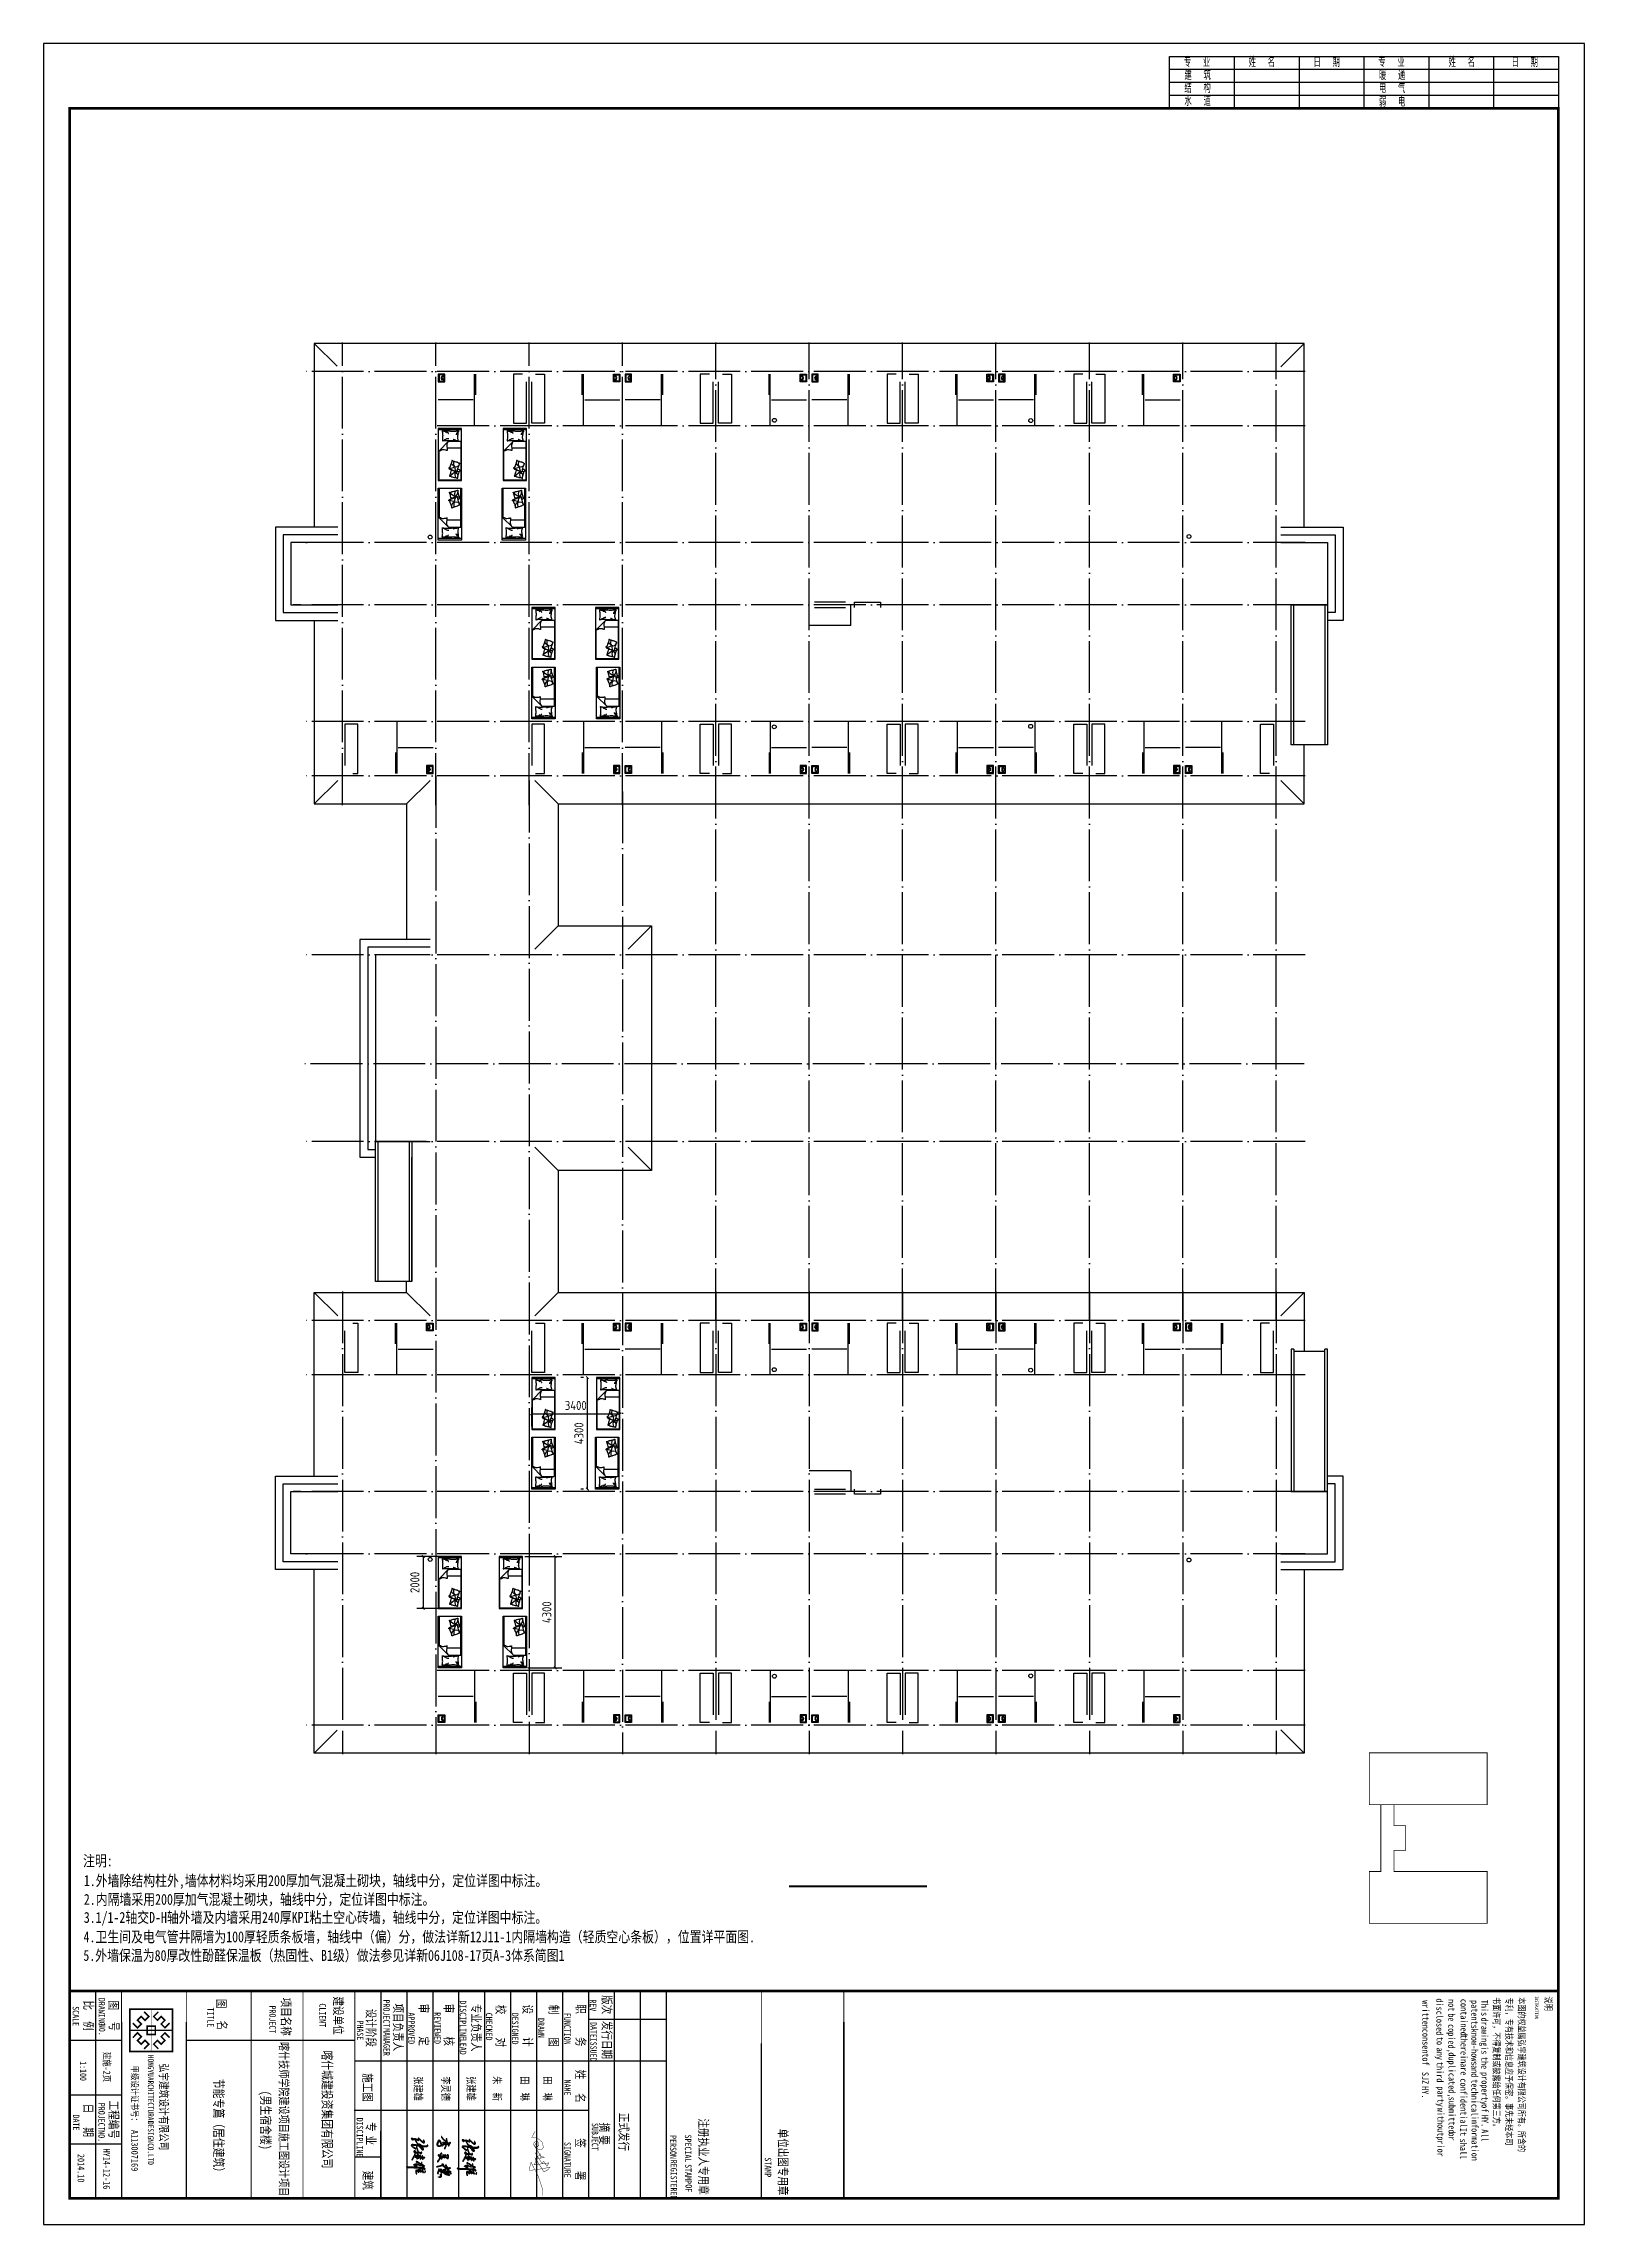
# Model space of a CAD drawing. Extents: x 174641 to 414490, y 73126 to 493158.
# Drawn here: x 174658 to 234058, y 171989 to 256089 of the extents above; entities that cross this region are included whole.
import ezdxf

# ---------------------------------------------------------------- set-up
doc = ezdxf.new("R2010")
doc.units = 0
doc.header["$LTSCALE"] = 1000
doc.header["$MEASUREMENT"] = 0
doc.linetypes.add('DOTE', pattern=[2.42, 2, -0.2, 0.02, -0.2])
for name, color, linetype in [('DIM_SYMB', 3, 'Continuous'), ('DOTE', 1, 'DOTE'), ('GROUND', 2, 'Continuous'), ('LVTRY', 6, 'Continuous'), ('PUB_TITLE', 7, 'Continuous'), ('TK', 126, 'Continuous'), ('TWT_TITLE', 7, 'Continuous'), ('家具', 8, 'Continuous'), ('布置', 165, 'Continuous'), ('文字和字符', 7, 'Continuous')]:
    doc.layers.add(name, color=color, linetype=linetype)
doc.styles.add('-宋体', font='', dxfattribs={"width": 0.8})
doc.styles.add('_TEL_DIM', font='simhei.ttf', dxfattribs={"width": 0.8, "height": 3.5})
doc.styles.add('DIM_FONT', font='simplex_.ttf', dxfattribs={"width": 0.7, "bigfont": 'GBCBIG'})
doc.styles.get("Standard").update_dxf_attribs({"font": 'gbenor.shx', "bigfont": 'gbcbig.shx'})
doc.styles.get('-宋体').set_extended_font_data('SimSun')
doc.dimstyles.get("Standard").update_dxf_attribs({"dimscale": 100, "dimtxt": 3.5, "dimasz": 1, "dimexe": 2.5, "dimexo": 3, "dimgap": 1.5, "dimtad": 1, "dimdec": 0, "dimzin": 0, "dimdsep": 46, "dimtxsty": 'Standard', "dimblk": 'ARCHTICK', "dimcen": 0.09, "dimadec": 0, "dimazin": 0, "dimtfac": 1, "dimtdec": 0, "dimtix": 1, "dimtmove": 2, "dimatfit": 3, "dimfxl": 0, "dimtolj": 1, "dimtzin": 0, "dimarcsym": 0})

msp = doc.modelspace()

# ---------------------------------------------------------------- texts
at = {"linetype": 'Continuous', "style": '-宋体', "width": 0.8}
for s, p in [('注明:', (176178.1, 185798.3)), ('1.外墙除结构柱外,墙体材料均采用200厚加气混凝土砌块，轴线中分，定位详图中标注。', (176208.3, 185035.7)), ('2.内隔墙采用200厚加气混凝土砌块，轴线中分，定位详图中标注。', (176208.3, 184312.8)), ('4.卫生间及电气管井隔墙为100厚轻质条板墙，轴线中（偏）分，做法详新12J11-1内隔墙构造（轻质空心条板），位置详平面图.', (176197.8, 182868.4)), ('3.1/1-2轴交D-H轴外墙及内墙采用240厚KPI粘土空心砖墙，轴线中分，定位详图中标注。', (176208.3, 183617.1)), ('5.外墙保温为80厚改性酚醛保温板（热固性、B1级）做法参见详新06J108-17页A-3体系简图1', (176190.4, 182149.8))]:
    msp.add_text(s, height=420, dxfattribs=at).set_placement(p)
at = {"style": '-宋体', "width": 0.75}
for s, height, p in [('版次', 350, (196199.3, 180827)), ('SCALE', 250, (175774.7, 180401.7)), ('比', 350, (176212.9, 180619.8)), ('DRAWING', 250, (176777.2, 180724.5)), ('图', 350, (177178.3, 180621.7)), ('TITLE', 250, (180973.9, 180353.8)), ('图', 350, (181340.5, 180680.3)), ('PROJECT', 250, (183359.4, 180428.9)), ('项目名称', 350, (183830.3, 180731.5)), ('CLIENT', 250, (185288.5, 180511.8)), ('建设单位', 350, (185846.3, 180776)), ('设计阶段', 350, (187106.2, 180303)), ('PROJECT', 250, (187752.2, 180660.2)), ('项目负责人', 350, (188156.2, 180507.2)), ('APPROVED', 250, (188713.2, 180163.5)), ('审     定', 350, (189147.3, 180499)), ('REVIEWED', 250, (189716.7, 180170.1)), ('审     核', 350, (190111.2, 180499)), ('DISCIPLINE', 250, (190702.4, 180628.6)), ('专业负责人', 350, (191163.7, 180489.8)), ('CHECKED', 250, (191709.7, 180152.1)), ('校     对', 350, (192107, 180453.6)), ('DESIGNED', 250, (192714.1, 180150.7)), ('设     计', 350, (193147.1, 180469.7)), ('制     图', 350, (194147.9, 180459.5)), ('FUNCTION', 250, (194724.9, 180144.7)), ('职     务', 350, (195194.8, 180471.8)), ('REV', 250, (195715.4, 180663.7)), ('INSTRUCTION', 129.153, (232151.4, 180787.8)), ('例', 350, (176206.9, 179821.5)), ('N0.', 250, (176787.8, 179720.3)), ('号', 350, (177202.4, 179809.9)), ('名', 350, (181365.7, 179850.9)), ('PHASE', 250, (186737, 179854.5)), ('MANAGER', 250, (187758.7, 179557.7)), ('DRAWN', 250, (193714, 179947.8)), ('ISSUED', 250, (195732.7, 179187.7)), ('DATE', 250, (195734.4, 179792.2)), ('发行日期', 350, (196202.4, 179836.1)), ('建施-2页', 267.73, (176963.5, 178636.2)), ('喀什技师学院建设项目施工图设计项目', 333.245, (183754, 179020.5)), ('喀什城建投资集团有限公司', 370.273, (185408.4, 178694.5)), ('LEAD', 250, (190703.8, 179146)), ('1:100', 250, (176061.7, 178285)), ('节能专篇（居住建筑）', 370.27, (181224.7, 177597.6)), ('施工图', 350, (186977.9, 177815)), ('张建雄', 300, (188949.9, 177698.6)), ('李灵德', 300, (190012.7, 177696.3)), ('张建雄', 300, (190989.8, 177702.7)), ('朱  新', 300, (191989.8, 177702.7)), ('田  琳', 300, (193056.1, 177702.7)), ('田  琳', 300, (193936.9, 177702.7)), ('NAME', 250, (194728.7, 177572.6)), ('姓   名', 350, (195179.5, 177953.8)), ('PROJECT', 250, (176770, 176677.1)), ('工程编号', 350, (177190.7, 176760.3)), ('(男生宿舍楼)', 370.27, (183034.9, 177138.4)), ('DATE', 250, (175786.2, 176224)), ('日', 350, (176204, 176643.8)), ('DISCIPLINE', 250, (186726.5, 176105.6)), ('专', 350, (187100.4, 175931.5)), ('SUBJECT', 250, (195791.3, 175899.2)), ('摘', 350, (196102.4, 175917.1)), ('正式发行', 350, (196854.4, 176288.7)), ('注册执业人专用章', 350, (199927, 176073.1)), ('期', 350, (176206.4, 175728.9)), ('NO.', 250, (176767.6, 175619.1)), ('业', 350, (187099.3, 175414)), ('SIGNATURE', 250, (194729.7, 175166.7)), ('签     署', 350, (195178.6, 175311)), ('要', 350, (196102.4, 175429)), ('PERSON', 250, (198805.1, 175430.2)), ('SPECIAL', 250, (199379.3, 175451.7)), ('单位出图专用章', 350, (202990.1, 175677.2)), ('2014.10', 267.73, (175968.4, 174706.1)), ('HY14-12-16', 267.73, (176954.6, 174912.2)), ('REGISTERED', 250, (198829.7, 174480.9)), ('STAMP', 250, (199386.5, 174312)), ('STAMP', 250, (202460.2, 174573.9)), ('建筑', 350, (186981.2, 174054.5)), ('OF', 250, (199404, 173534.1))]:
    msp.add_text(s, height=height, rotation=270, dxfattribs=at).set_placement(p)
at = {"layer": 'TK', "style": '-宋体', "width": 0.75}
for s, height, p in [('written', 258.23, (227814, 180632.5)), ('disclosed', 258.23, (228352.6, 180704.1)), ('be', 258.23, (228809.4, 180127.7)), ('not', 258.23, (228809.4, 180678.5)), ('contained', 258.23, (229285.4, 180685.5)), ('patents', 258.23, (229698.6, 180639.7)), ('This', 258.23, (230082.7, 180651.5)), ('书面许可，不得复制或披露给任何第三方。', 258.228, (230545.1, 180751.5)), ('专利，专有技术和信息应予保密。事先未经本司', 258.228, (231027.9, 180730.9)), ('本图的权益属弘宇建筑设计有限公司所有。所含的', 258.228, (231512.3, 180744)), ('consent', 258.23, (227814, 179530.8)), ('to', 258.23, (228362.5, 179218.9)), ('copied,', 258.23, (228809.4, 179714.5)), ('therein', 258.23, (229285.4, 179308.3)), ('know-hows', 258.23, (229698.6, 179538)), ('drawing', 258.23, (230082.7, 179962.9)), ('of', 258.23, (227814, 178429)), ('any', 258.23, (228362.5, 178805.8)), ('duplicated,', 258.228, (228821.2, 178622.9)), ('is', 258.23, (230082.7, 178861.2)), ('the', 258.23, (230082.7, 178448)), ('SJZ', 258.23, (227795.5, 177868.7)), ('third', 258.23, (228362.5, 178254.9)), ('confidential.', 258.228, (229275.3, 177617.5)), ('are', 258.23, (229285.4, 178206.5)), ('and', 258.23, (229703.2, 178134.8)), ('technical', 258.23, (229703.2, 177583.9)), ('property', 258.23, (230092.3, 177863.3)), ('HY.', 258.23, (227795.5, 177317.8)), ('party', 258.23, (228394, 177312.8)), ('submitted', 258.23, (228823, 176914)), ('of', 258.23, (230092.3, 176623.8)), ('without', 258.23, (228394, 176486.5)), ('information', 258.228, (229707.6, 176175.1)), ('HY.', 258.23, (230092.3, 176210.7)), ('prior', 258.23, (228394, 175384.7)), ('or', 258.23, (228823, 175536.8)), ('shall', 258.23, (229260.8, 175298.1)), ('It', 258.23, (229260.8, 175711.3)), ('All', 258.23, (230092.3, 175659.8))]:
    msp.add_text(s, height=height, rotation=270, dxfattribs=at).set_placement(p)
at = {"layer": 'TK', "color": 9}
for s, height, style, width, p in [('说明', 265.82, '-宋体', 0.75, (232542.6, 180778.7)), ('HONGYU', 227.85, '-宋体', 0.75, (178676.3, 178522.2, 0)), ('甲级设计证书号：', 255.08, '_TEL_DIM', 0.8, (178043, 178110.6)), ('ARCHITECTURAL', 227.848, '-宋体', 0.75, (178676.3, 177671.5, 0)), ('弘宇建筑设计有限公司', 318.99, '-宋体', 0.75, (179130.8, 178189.4)), ('DESIGN', 227.85, '-宋体', 0.75, (178676.3, 175970.3, 0)), ('A113007169', 255.08, '_TEL_DIM', 0.8, (178043, 175631.7)), ('CO.LTD', 227.85, '-宋体', 0.75, (178676.3, 175119.6, 0))]:
    msp.add_text(s, height=height, rotation=270, dxfattribs=dict(at, style=style, width=width)).set_placement(p)

# ---------------------------------------------------------------- blocks, each defined once
blk = doc.blocks.new('364535463')
at = {"layer": '布置'}
blk.add_lwpolyline([(150, -250), (150, 0), (-150, 0), (-150, -250)], close=True, dxfattribs=at)
blk.add_lwpolyline([(100, -220), (120, -220), (120, -30), (-120, -30), (-120, -220), (-100, -220, -1)], format="xyb", close=True, dxfattribs=at)
blk.add_lwpolyline([(-70, -220), (70, -220)], dxfattribs=at)
blk.add_arc((0, -220), 70, 0, 180, dxfattribs=at)
blk = doc.blocks.new('M_C55HKH')
for p, q in [((0, -52), (900, -52)), ((26, -509), (26, -1968)), ((503, -489), (46, -489)), ((46, -761), (564, -761)), ((503, -489), (872, -858)), ((163, -1664), (89, -1649)), ((146, -1456), (100, -1409)), ((211, -1478), (146, -1456)), ((249, -1682), (175, -1667)), ((278, -1459), (211, -1478)), ((219, -1643), (211, -1652)), ((251, -1606), (219, -1643)), ((249, -1682), (286, -1639)), ((278, -1459), (251, -1606)), ((278, -1459), (305, -1407)), ((278, -1459), (357, -1410)), ((317, -1498), (278, -1459)), ((286, -1639), (333, -1628)), ((299, -1273), (295, -1270)), ((307, -1352), (299, -1273)), ((305, -1407), (307, -1352)), ((412, -1527), (317, -1498)), ((333, -1628), (405, -1618)), ((357, -1410), (393, -1337)), ((393, -1337), (392, -1318)), ((495, -1523), (412, -1527)), ((872, -1968), (872, -858)), ((46, -1988), (852, -1988)), ((154, -1766), (147, -1841)), ((196, -1718), (154, -1766)), ((249, -1682), (196, -1718)), ((266, -1787), (243, -1892)), ((249, -1682), (266, -1787)), ((292, -1700), (249, -1682)), ((391, -1769), (292, -1700)), ((469, -1839), (391, -1769))]:
    blk.add_line(p, q)
blk.add_lwpolyline([(0, -2000), (0, 0), (900, 0), (900, -2000)], close=True)
for points in [[(135, -134, -0.263368), (107, -115, -0.494818), (116, -96, -0.049225), (134, -94, -0.036831), (158, -96, -0.031893), (196, -104, 0.035782), (230, -111, 0.032941), (319, -117, 0.026564), (430, -111, 0.017905), (468, -106, -0.033397), (488, -104, -0.03204), (525, -104, 0.018442), (590, -107, 0.010837), (654, -107, 0.014624), (702, -104, 0.111249), (725, -96, -0.153708), (742, -92, -0.076444), (749, -94, -0.215512), (751, -96, -0.585858), (748, -99, 0.363489), (744, -102, 0.191716), (743, -113, -0.129675), (745, -130, -0.01735), (742, -147, 0.019326), (740, -162, 0.018818), (733, -230, 0.021828), (732, -289, 0.006204), (734, -323, 0.001963), (740, -430, 0.028341), (744, -466, -0.117014), (744, -475, -0.36606), (742, -476, -0.03973), (728, -473, -0.048309), (715, -468, 0.062981), (704, -464, 0.04058), (681, -461, 0.014345), (614, -458, 0.005484), (488, -459, 0.007153), (392, -462, 0.008762), (350, -465, -0.008153), (304, -468, -0.06251), (247, -463, 0.078669), (201, -461, 0.047825), (179, -466, -0.034494), (148, -473, -0.023571), (123, -476, -0.510228), (122, -475), (129, -445), (150, -363, 0.073041), (152, -343, 0.023305), (146, -282, 0.018299), (142, -259, -0.01097), (135, -221, -0.042281), (132, -187, -0.027201), (135, -133)], [(133, -150, -0.05369), (148, -163, -0.070312), (156, -175, -0.015448), (159, -183, -0.013244), (163, -194, -0.082127), (166, -212, -0.064164), (163, -235)], [(135, -134, -0.077379), (170, -159, -0.077379), (195, -194, -0.047525), (205, -218, -0.047525), (210, -244)], [(225, -460, 0.009729), (253, -451, 0.009729), (280, -441, 0.007971), (301, -432, 0.007971), (323, -423)], [(695, -462, 0.016108), (656, -436, 0.024599), (629, -421, 0.009477), (580, -397, 0.015937), (550, -385, 0.072521), (534, -381, 0.033339), (498, -381)], [(503, -489, -0.085272), (566, -599, -0.124044), (575, -686), (562, -782), (563, -854)], [(609, -107, 0.027842), (585, -118, 0.048685), (573, -126, 0.023666), (545, -150, 0.031223), (526, -171, 0.046801), (521, -179, 0.023191), (513, -196)], [(563, -854, -0.027362), (602, -838, -0.040834), (629, -830, -0.038441), (717, -821, -0.076528), (761, -826, -0.103649), (788, -840, 0.093398), (818, -857, 0.072727), (841, -861, 0.052315), (872, -858)], [(691, -102, 0.088153), (656, -105, 0.088153), (625, -120, 0.077547), (604, -142, 0.077547), (590, -169)], [(400, -1581, 0.025626), (402, -1591, 0.0108), (426, -1697, 0.00456), (445, -1769, 0.01125), (454, -1797, 0.069394), (462, -1813, -0.079756), (468, -1827, -0.106399), (469, -1839, -0.328642), (466, -1842, -0.299547), (461, -1840, 0.189917), (454, -1835, 0.033518), (446, -1833, 0.075627), (442, -1833, 0.053489), (436, -1835, 0.017838), (418, -1843, 0.038394), (397, -1855, -0.059529), (384, -1862, -0.035943), (362, -1869, -0.011245), (291, -1884, -0.006203), (259, -1889, 0.010783), (241, -1893, 0.019485), (230, -1895, 0.005062), (188, -1908, 0.101392), (167, -1919, -0.223768), (156, -1922, -0.25558), (153, -1920, -0.081563), (150, -1907, -0.071805), (151, -1893, 0.069985), (152, -1879, 0.03546), (145, -1831, 0.029432), (130, -1774, 0.001554), (121, -1746, -0.00152), (112, -1718, -0.004735), (102, -1689, 0.00382), (91, -1653, 0.296001), (66, -1634, -0.649774), (61, -1616, -0.02319), (65, -1613, 0.0288), (68, -1610, 0.005727), (73, -1605, -0.004358), (80, -1599, -0.027528), (94, -1586, -0.046214), (104, -1580, -0.194121), (117, -1579, 0.133719), (137, -1580, 0.005779), (155, -1575, 0.008882)]]:
    blk.add_lwpolyline(points, format="xyb")
blk.add_lwpolyline([(345, -1251, 0.101392), (366, -1238, -0.223768), (377, -1234, -0.25558), (380, -1236, -0.081563), (384, -1249, -0.071805), (384, -1263, 0.069985), (384, -1277, 0.03546), (394, -1324, 0.029432), (414, -1380, 0.001554), (425, -1407, -0.00152), (437, -1434, -0.004735), (448, -1462, 0.00382), (462, -1497, 0.296001), (488, -1515, -0.649774), (495, -1532, -0.02319), (491, -1536, 0.0288), (488, -1539, 0.005727), (484, -1544, -0.004358), (478, -1551, -0.027528), (464, -1564, -0.046214), (455, -1571, -0.194121), (442, -1573, 0.133719), (422, -1574, 0.011505), (387, -1586, 0.008882), (343, -1604, 0.012426), (286, -1629, -0.033612), (264, -1637), (218, -1652), (182, -1663, 0.224341), (170, -1674, -0.722772), (163, -1673, -0.103513), (163, -1670, 0.053465), (163, -1664, 0.030109), (161, -1646, -0.031436), (159, -1628, -0.05324), (160, -1616, 0.05518), (161, -1604, 0.056271), (157, -1583, 0.0108), (124, -1480, 0.00456), (100, -1409, 0.01125), (89, -1381, 0.069394), (80, -1366, -0.079756), (73, -1353, -0.106399), (71, -1341, -0.328642), (74, -1338, -0.299547), (79, -1340, 0.189917), (86, -1344, 0.033518), (94, -1345, 0.075627), (98, -1345, 0.053489), (104, -1343, 0.017838), (122, -1333, 0.038394), (141, -1319, -0.059529), (154, -1311, -0.035943), (175, -1303, -0.011245), (245, -1283, -0.006203), (276, -1275, 0.010783), (295, -1270, 0.019485), (305, -1266, 0.005062)], format="xyb", close=True)
for centre, start, end in [((46, -509), 90, 180), ((46, -741), 180, 270), ((46, -1968), 180, 270), ((852, -1968), 270, 0)]:
    blk.add_arc(centre, 20, start, end)
at = {"style": 'DIM_FONT', "width": 0.8, "flags": 9}
for tag in ['XSIZE', 'YSIZE']:
    blk.add_attdef(tag, (0, 0), '', height=0.5, dxfattribs=at)
blk = doc.blocks.new('logo')
at = {"color": 6}
blk.add_line((1004, 2011), (1004, 0), dxfattribs=at)
at = {"color": 6, "const_width": 74.6}
for points in [[(0, 2011), (2008, 2011), (2008, 0), (0, 0)], [(809, 1198), (1199, 1198), (1199, 813), (809, 813)]]:
    blk.add_lwpolyline(points, close=True, dxfattribs=at)
at = {"color": 6}
blk.add_lwpolyline([(0, 2011), (2008, 2011), (2008, 0), (0, 0)], close=True, dxfattribs=at)
for points, const_width in [([(660, 1874), (883, 1654), (704, 1475), (526, 1653), (350, 1477), (528, 1299), (350, 1120), (129, 1340)], 74.6), ([(1004, 2011), (1004, 0)], 15.2), ([(1348, 1874), (1125, 1654), (1304, 1475), (1482, 1653), (1658, 1477), (1480, 1299), (1659, 1120), (1879, 1340)], 74.6), ([(0, 1006), (2008, 1006)], 15.2), ([(660, 137), (883, 357), (704, 536), (526, 358), (350, 534), (528, 712), (350, 891), (129, 671)], 74.6), ([(1348, 137), (1125, 357), (1304, 536), (1482, 358), (1658, 534), (1480, 712), (1659, 891), (1879, 671)], 74.6)]:
    blk.add_lwpolyline(points, dxfattribs=dict(at, const_width=const_width))
blk = doc.blocks.new('田琳')
at = {"const_width": 20}
for points in [[(37074, 43541), (37392, 43371), (37434, 43661), (37646, 43908), (37893, 43957), (37999, 43894), (38020, 43731), (37921, 43590), (37801, 43527), (37709, 43555), (37858, 43668), (37801, 43724), (37618, 43682), (37582, 43590), (37681, 43463), (37758, 43465), (38199, 43741), (38446, 43833), (38404, 44009), (38329, 43797), (38241, 43806), (38370, 43670), (38453, 43638), (38446, 43833)], [(38170, 43531), (38717, 43893), (38612, 43976), (38783, 44086), (38857, 44142), (38691, 44234), (38791, 43477), (38682, 43556), (38559, 43578), (38445, 43547), (39146, 43985), (39054, 44169), (38918, 44287), (39041, 43552), (39067, 43259), (38988, 43245), (38660, 43333), (39372, 43699), (40071, 43934), (40071, 43934), (40359, 43926)]]:
    blk.add_lwpolyline(points, dxfattribs=at)
blk = doc.blocks.new('$titleblk$00000094')
for p, q in [((-150, 20), (0, 20)), ((-150, 0), (-150, 20)), ((-125, 20), (-125, 0)), ((-100, 20), (-100, 0)), ((-75, 20), (-75, 0)), ((-50, 20), (-50, 0)), ((-25, 20), (-25, 0)), ((0, 20), (0, 0)), ((0, 15), (-150, 15)), ((0, 10), (-150, 10)), ((0, 5), (-150, 5))]:
    blk.add_line(p, q)
at = {"width": 0.8}
for s, p in [(' 专   业', (-145.93, 16)), (' 姓   名', (-120.93, 16)), (' 日   期', (-95.93, 16)), (' 专   业', (-70.93, 16)), (' 姓   名', (-43.85, 16)), (' 日   期', (-19.57, 16)), ('结   构', (-144.19, 6)), ('建   筑', (-144.19, 11)), ('暖   通', (-69.19, 11)), ('电   气', (-69.19, 6)), ('水   道', (-144.19, 1)), ('弱   电', (-69.19, 0.73))]:
    blk.add_text(s, height=3.5, rotation=0, dxfattribs=at).set_placement(p)
blk = doc.blocks.new('_ArchTick')
at = {"color": 0, "linetype": 'ByBlock', "const_width": 0.4}
blk.add_lwpolyline([(-0.5, -0.5), (0.5, 0.5)], dxfattribs=at)
blk = doc.blocks.new('*D26')
at = {"color": 0, "lineweight": -2}
for p, q in [((189912, 197746), (189046, 197746)), ((189296, 197746), (189296, 195746)), ((189912, 195746), (189046, 195746))]:
    blk.add_line(p, q, dxfattribs=at)
at = {"layer": 'Defpoints', "color": 0}
for p in [(190212, 197746), (189296, 195746), (190212, 195746)]:
    blk.add_point(p, dxfattribs=at)
at = {"color": 0, "lineweight": -2, "xscale": 100, "yscale": 100, "zscale": 100}
for p, rotation in [((189296, 197746), 90), ((189296, 195746), 270)]:
    blk.add_blockref('_ArchTick', p, dxfattribs=dict(at, rotation=rotation))
at = {"color": 0, "insert": (188971, 196746), "char_height": 350, "attachment_point": 5, "rotation": 90}
blk.add_mtext('\\A1;2000', dxfattribs=at)
blk = doc.blocks.new('*D27')
at = {"color": 0, "lineweight": -2}
for p, q in [((193214, 197746), (194632, 197746)), ((194382, 193446), (194382, 197746)), ((193324, 193446), (194632, 193446))]:
    blk.add_line(p, q, dxfattribs=at)
at = {"layer": 'Defpoints', "color": 0}
for p in [(192914, 197746), (194382, 197746), (193024, 193446)]:
    blk.add_point(p, dxfattribs=at)
at = {"color": 0, "lineweight": -2, "xscale": 100, "yscale": 100, "zscale": 100}
for p, rotation in [((194382, 197746), 90), ((194382, 193446), 270)]:
    blk.add_blockref('_ArchTick', p, dxfattribs=dict(at, rotation=rotation))
at = {"color": 0, "insert": (194057, 195596), "char_height": 350, "attachment_point": 5, "rotation": 90}
blk.add_mtext('\\A1;4300', dxfattribs=at)
blk = doc.blocks.new('*D28')
at = {"color": 0, "lineweight": -2}
for p, q in [((195468, 204646), (195371, 204646)), ((195621, 200346), (195621, 204646)), ((195468, 200346), (195371, 200346))]:
    blk.add_line(p, q, dxfattribs=at)
at = {"layer": 'Defpoints', "color": 0}
for p in [(195621, 204646), (195768, 204646), (195768, 200346)]:
    blk.add_point(p, dxfattribs=at)
at = {"color": 0, "lineweight": -2, "xscale": 100, "yscale": 100, "zscale": 100}
for p, rotation in [((195621, 204646), 90), ((195621, 200346), 270)]:
    blk.add_blockref('_ArchTick', p, dxfattribs=dict(at, rotation=rotation))
at = {"color": 0, "insert": (195296, 202496), "char_height": 350, "attachment_point": 5, "rotation": 90}
blk.add_mtext('\\A1;4300', dxfattribs=at)
blk = doc.blocks.new('*D29')
at = {"color": 0, "lineweight": -2}
for p, q in [((193474, 202766), (193474, 203495)), ((193474, 203245), (196874, 203245)), ((196874, 202796), (196874, 203495))]:
    blk.add_line(p, q, dxfattribs=at)
at = {"layer": 'Defpoints', "color": 0}
for p in [(196874, 203245), (193474, 202466), (196874, 202496)]:
    blk.add_point(p, dxfattribs=at)
at = {"color": 0, "lineweight": -2, "xscale": 100, "yscale": 100, "zscale": 100, "rotation": 180}
blk.add_blockref('_ArchTick', (193474, 203245), dxfattribs=at)
at = {"color": 0, "lineweight": -2, "xscale": 100, "yscale": 100, "zscale": 100}
blk.add_blockref('_ArchTick', (196874, 203245), dxfattribs=at)
at = {"color": 0, "insert": (195174, 203570), "char_height": 350, "attachment_point": 5}
blk.add_mtext('\\A1;3400', dxfattribs=at)

# ---------------------------------------------------------------- dimensions: what is measured, and where the dimension line sits
for base, p1, p2, picture, middle in [((195621.3, 204645.9), (195768, 200345.9), (195768, 204645.9), '*D28', (195296.3, 202495.9)), ((189296.1, 195745.9), (190212.1, 197745.9), (190212.1, 195745.9), '*D26', (188971.1, 196745.9)), ((194382.4, 197745.9), (193024.2, 193445.9), (192914.2, 197745.9), '*D27', (194057.4, 195595.9))]:
    dim = msp.add_linear_dim(base=base, p1=p1, p2=p2, angle=90, dimstyle='Standard')
    dim.commit()
    dim.dimension.update_dxf_attribs({"geometry": picture, "text_midpoint": middle})
dim = msp.add_linear_dim(base=(196874.2, 203244.7), p1=(193474.2, 202466.5), p2=(196874.2, 202495.9), dimstyle='Standard')
dim.commit()
dim.dimension.update_dxf_attribs({"geometry": '*D29', "text_midpoint": (195174.2, 203569.7)})

# ---------------------------------------------------------------- hatches: boundary and pattern name
at = {"layer": '文字和字符'}
h = msp.add_hatch(color=6, dxfattribs=at)
edge = h.paths.add_edge_path()
edge.add_spline(control_points=[(189320, 175233.8), (189319.9, 175233.6), (189321.1, 175208.7), (189334.7, 175196), (189341.4, 175177.3), (189343.9, 175159.4), (189334.2, 175140.6), (189314.4, 175136.1), (189296.3, 175138.6), (189278.8, 175140.5), (189262.1, 175156.1), (189242.5, 175170.3), (189222.2, 175189.8), (189203.2, 175211.5), (189179, 175228.8), (189164.7, 175250.6), (189149.3, 175262.6), (189141.6, 175271.6), (189134.3, 175275.3), (189125.8, 175269.9), (189133.1, 175255.5), (189131.2, 175240.1), (189115.3, 175222.8), (189094, 175235.2), (189075.2, 175240.1), (189060.3, 175245), (189047.2, 175251.1), (189034.4, 175251.1), (189024.9, 175254), (189016.6, 175249), (189016.1, 175241.6), (189011.2, 175238.2), (189006, 175234.5), (189008.7, 175227.5), (189009.9, 175220.5), (189014.3, 175212.4), (189019.4, 175203.2), (189022.9, 175192.1), (189030.1, 175182.6), (189036.6, 175171.9), (189044.3, 175158.9), (189052.8, 175144.8), (189061.2, 175131.8), (189069.7, 175119.5), (189078.6, 175104.8), (189089.6, 175093.7), (189095.7, 175078.1), (189106.4, 175081.1), (189115, 175081.9), (189125.2, 175082.1), (189134.9, 175080.3), (189145.3, 175079.8), (189155.9, 175077.1), (189171.6, 175072), (189185.8, 175058.3), (189203.8, 175046.5), (189215.5, 175034), (189224.6, 175025.2), (189232.5, 175015.8), (189246.4, 175017.2), (189264.3, 175014.1), (189283.2, 175008.7), (189315.8, 175005.7), (189349.8, 175002.5), (189386, 175005.2), (189410.3, 175006.3), (189426.9, 175012.8), (189437.2, 175017.8), (189452.2, 175023), (189440.3, 175030.2), (189434.6, 175046.3), (189458.3, 175048.8), (189470.1, 175037.2), (189471.3, 175020.4), (189460.6, 175006), (189444.6, 174997.2), (189424.1, 174990.1), (189403.8, 174989.2), (189384.6, 174989.3), (189365.7, 174989.2), (189341.7, 174989.6), (189314.4, 174988.1), (189287.4, 174993.6), (189270.1, 174992.1), (189250, 174997.8), (189260.2, 174977.5), (189271.3, 174966.2), (189284, 174945.4), (189291.7, 174924.3), (189300.9, 174905.5), (189308.2, 174887.2), (189298.9, 174867.2), (189278.5, 174862.1), (189261.1, 174866.4), (189243.5, 174873.9), (189229.8, 174891.6), (189209, 174911.7), (189187.3, 174937.8), (189166.3, 174965.2), (189145.3, 174987), (189133.5, 175003.9), (189123.8, 175025.8), (189096.4, 175020.9), (189076.6, 175027.7), (189064.4, 175027.6), (189055.4, 175029.8), (189053.6, 175018.4), (189054, 175008.1), (189051.4, 174990.8), (189052.8, 174970.2), (189051.8, 174949.3), (189057.3, 174932.5), (189060.1, 174917.4), (189067.4, 174901.4), (189072.7, 174880.7), (189082.1, 174861.7), (189087.2, 174843.1), (189095.3, 174827.9), (189097.7, 174816), (189109.8, 174799.5), (189084.6, 174805.6), (189075.7, 174820.7), (189067.1, 174844.6), (189062.5, 174867.7), (189052.5, 174889.3), (189046.1, 174909.4), (189041.6, 174931.8), (189039.8, 174955.6), (189037.4, 174982.1), (189036.7, 175005.8), (189039.3, 175021.6), (189040.5, 175031.6), (189027.9, 175034.8), (188992.1, 175038.5), (188943.1, 175047.1), (188894.4, 175050.8), (188869.3, 175053.5), (188856.7, 175041.8), (188855.1, 175031.7), (188856.1, 175018.4), (188875.6, 175003.6), (188893, 174981.7), (188921.4, 174966.1), (188938.7, 174948.5), (188960.1, 174939.4), (188977.5, 174926.4), (188993.9, 174921.5), (189013.7, 174902.9), (188989.5, 174904.1), (188974.7, 174913.1), (188952, 174924.2), (188931.3, 174941.2), (188905, 174955.9), (188882.1, 174979.7), (188854, 175001.6), (188841.5, 175023.1), (188828, 175038.4), (188837.1, 175049.9), (188846.6, 175055.7), (188856.5, 175066), (188876.1, 175067.5), (188897.8, 175062.9), (188923.9, 175063.6), (188950.1, 175060.4), (188975.6, 175056.7), (189002.2, 175053.6), (189024.6, 175049.8), (189042.8, 175045.2), (189054.9, 175047.8), (189061.4, 175058.3), (189069.9, 175066.1), (189081.1, 175069.4), (189081, 175084.7), (189066.6, 175096.2), (189050.7, 175117.9), (189035.3, 175141.2), (189022.1, 175169.2), (189008.5, 175192.2), (188991.7, 175212), (188993.8, 175233.2), (188982.7, 175243.3), (188976.2, 175253.5), (188980, 175263.2), (188974, 175269), (188964.7, 175268.1), (188952.6, 175269.9), (188939.4, 175264.4), (188923.7, 175263.6), (188908.7, 175276.8), (188888.5, 175279.6), (188872, 175285.6), (188855.8, 175296.4), (188849.7, 175276.9), (188868.5, 175275.4), (188882.3, 175265.6), (188889.7, 175255.1), (188907.6, 175240.5), (188885.5, 175245.7), (188877.8, 175253.1), (188868.8, 175259.2), (188860.4, 175264), (188853.6, 175270), (188847, 175274.9), (188836.2, 175279.9), (188838.9, 175292.2), (188827.7, 175306.2), (188852.3, 175306.2), (188865, 175304.2), (188879.7, 175301.5), (188890.9, 175295.5), (188902.8, 175290.5), (188913.2, 175281.3), (188926.5, 175278.7), (188939.5, 175278.9), (188951.1, 175280.4), (188963, 175286), (188979.7, 175289.8), (189001.1, 175285.8), (189021, 175276.5), (189042.5, 175268.7), (189062.1, 175258.4), (189080.2, 175253.8), (189092.8, 175249.5), (189100.8, 175245.1), (189111.1, 175245.3), (189116.3, 175259.6), (189109.7, 175272.9), (189102.4, 175286.2), (189101.5, 175299), (189102.9, 175309.8), (189112.1, 175323), (189128.1, 175290.5), (189154.6, 175278.1), (189193.2, 175239.8), (189225.4, 175209.6), (189257.9, 175184.2), (189274.3, 175167.3), (189291.4, 175152.9), (189312.6, 175149), (189327.9, 175160), (189333.9, 175179.9), (189310.4, 175193.6), (189309.5, 175217.7), (189298.4, 175238.1), (189322.3, 175250.5), (189320, 175234), (189320, 175233.8)], knot_values=[0, 0, 0, 0, 29.8303295, 58.9178132, 87.4030574, 108.1061562, 133.1781654, 167.21185, 183.4935754, 210.6749552, 237.3136257, 275.8677319, 312.3753169, 353.7610428, 395.8755373, 434.5828788, 460.6697611, 476.274997, 484.4178063, 491.6203431, 511.6761559, 536.924503, 555.6925526, 598.3623563, 618.3481767, 639.1891908, 663.4549199, 677.0630632, 692.3176531, 702.959274, 711.9436589, 720.1446903, 726.9278464, 735.8054804, 746.5707601, 757.6571266, 773.3913287, 790.7673201, 805.4418978, 822.5940953, 842.8666937, 868.3230012, 891.1270327, 907.5733934, 930.6345746, 961.2586134, 976.6887274, 988.0027228, 1001.1708005, 1014.5578074, 1029.6178463, 1042.1330389, 1057.768168, 1075.0051979, 1109.9938103, 1138.0422458, 1164.8952603, 1180.29965, 1191.8747379, 1213.2414421, 1232.3492808, 1268.7252685, 1294.322921, 1368.3957819, 1410.7245563, 1445.0448446, 1469.9443934, 1480.867815, 1499.3285115, 1508.7416294, 1526.2865672, 1555.6491573, 1570.573337, 1593.9825899, 1617.9844454, 1641.3826664, 1669.4398151, 1707.2919743, 1725.0356966, 1749.4333202, 1786.0298006, 1824.8442182, 1863.9116253, 1895.042411, 1908.3964054, 1926.9974547, 1954.7336462, 1988.6055848, 2022.4073365, 2049.2216869, 2076.6734093, 2100.0008901, 2131.5651746, 2154.1846744, 2175.0230506, 2209.5378974, 2244.8462763, 2295.9872178, 2350.3941059, 2388.9045076, 2420.9069734, 2437.8429544, 2481.5385849, 2513.6703401, 2525.0687195, 2534.6850669, 2544.9233212, 2563.3146225, 2581.7681547, 2615.8848326, 2650.046285, 2667.232328, 2688.8724948, 2714.0576465, 2739.7843086, 2777.4678787, 2801.5346987, 2820.718126, 2846.2199894, 2860.6985168, 2879.2435845, 2912.6590079, 2940.6089154, 2982.4231615, 3010.6857841, 3039.1784115, 3070.4014954, 3105.5671917, 3138.0404156, 3181.7796701, 3202.0700171, 3207.3187107, 3220.2282115, 3244.0899556, 3371.1024954, 3414.2256091, 3453.4621929, 3467.2699598, 3480.3000776, 3495.0797261, 3519.9730631, 3575.2206644, 3613.1312082, 3652.7759032, 3675.9177445, 3710.0710838, 3737.5778233, 3760.4560262, 3779.026476, 3804.4060124, 3842.4274042, 3879.5379301, 3916.9035261, 3966.4511228, 4017.1319723, 4061.0721752, 4074.6383945, 4092.5650275, 4109.9473092, 4123.8230443, 4149.665691, 4185.9898727, 4217.2384347, 4257.4462969, 4295.7904147, 4324.3968495, 4369.0082304, 4390.6800821, 4401.8091449, 4417.7036406, 4439.2043565, 4450.5888577, 4460.4042548, 4494.0652031, 4522.5308025, 4573.4585538, 4609.5213423, 4650.9127483, 4685.9178617, 4712.7360456, 4730.1209463, 4746.2860217, 4759.9594899, 4766.8634351, 4776.6725609, 4797.1694202, 4817.2917843, 4834.860476, 4859.3236344, 4896.0668484, 4914.918931, 4939.0657689, 4952.349318, 4974.1770799, 4996.9460002, 5022.500289, 5038.3947221, 5059.2605718, 5074.6963925, 5090.1322132, 5102.8606435, 5115.3632339, 5127.2799069, 5137.8395054, 5160.1102543, 5171.9101696, 5195.8387184, 5221.384366, 5238.4307584, 5255.2984263, 5274.2389885, 5291.838335, 5311.9606991, 5328.5533798, 5346.3647667, 5359.9605695, 5382.9345125, 5416.4772611, 5448.0169544, 5474.3000201, 5511.8803753, 5539.40652, 5552.0588605, 5566.9427399, 5578.0329796, 5588.7298473, 5622.3829063, 5636.0818314, 5651.9857809, 5673.5733396, 5685.0923733, 5703.0462211, 5778.8303778, 5827.289368, 5921.8731857, 5965.4633665, 5998.2315826, 6019.7782131, 6058.7918807, 6074.9518461, 6095.0855642, 6133.6669043, 6164.0159285, 6195.2901733, 6213.3463152, 6227.6726877, 6227.6726877, 6227.6726877, 6227.6726877], degree=3, periodic=0)
edge = h.paths.add_edge_path(flags=16)
edge.add_spline(control_points=[(189205, 175025.2), (189204.9, 175025.3), (189197.6, 175034.1), (189189.4, 175036.5), (189181.6, 175042.8), (189174, 175047.5), (189165.1, 175052.8), (189154.8, 175056.6), (189144.7, 175061.9), (189135.6, 175064.5), (189128.5, 175065.8), (189122.2, 175065.6), (189116.8, 175065.2), (189111.9, 175063.7), (189109.8, 175057.3), (189116.1, 175051.4), (189120.3, 175042.6), (189127.5, 175035.6), (189131.5, 175027.5), (189138.8, 175024.2), (189147.1, 175025.7), (189157.7, 175024.9), (189170.1, 175025.8), (189179.7, 175018.9), (189189, 175015), (189197.2, 175016.4), (189205.3, 175014.3), (189206.7, 175020.2), (189205, 175025.2), (189205, 175025.2)], knot_values=[0, 0, 0, 0, 15.1617798, 26.8851153, 40.319645, 54.966413, 64.5687444, 83.2313734, 100.644648, 111.8738248, 122.2617639, 130.597594, 138.137919, 145.2553439, 149.9041889, 163.0579716, 176.2770508, 191.5332175, 204.0027063, 212.7093057, 222.2442582, 238.5189548, 257.6384344, 271.1365093, 286.7047109, 297.4221874, 307.3537278, 313.5196919, 320.4563671, 320.4563671, 320.4563671, 320.4563671], degree=3, periodic=0)
edge = h.paths.add_edge_path(flags=16)
edge.add_spline(control_points=[(189223.8, 175003.1), (189224, 175002.9), (189240.7, 174981.5), (189251.8, 174966.9), (189263.7, 174949.3), (189275.4, 174930.5), (189276.8, 174909.7), (189283.6, 174892.3), (189276.6, 174883), (189269.2, 174875.3), (189252.8, 174885), (189239, 174905.3), (189213.5, 174925), (189196.8, 174948.7), (189182.5, 174966.3), (189170.6, 174980.6), (189161.3, 174993.2), (189154.2, 175003.2), (189145.8, 175007.2), (189142.9, 175018.8), (189159, 175016), (189171, 175016.1), (189180.7, 175003.6), (189194.1, 175005.1), (189205.3, 175005), (189213.5, 175004.5), (189219.2, 175005.5), (189223.8, 175003.2), (189223.8, 175003.1)], knot_values=[0, 0, 0, 0, 36.4304193, 65.1871972, 91.4197518, 121.899033, 155.8981683, 179.1295991, 191.1875944, 202.5634578, 218.9377572, 256.9026176, 310.3377332, 348.6580265, 377.3801176, 405.1222055, 425.7458442, 443.1172247, 454.8900051, 463.6015941, 481.2319211, 499.9628373, 517.9024977, 538.6061383, 551.1609414, 565.957672, 570.8898856, 577.8668039, 577.8668039, 577.8668039, 577.8668039], degree=3, periodic=0)
edge = h.paths.add_edge_path(flags=16)
edge.add_spline(control_points=[(189088.7, 175063.3), (189088.8, 175063.3), (189098.4, 175057.4), (189100.9, 175051), (189104.4, 175045.7), (189104.9, 175037.9), (189095.3, 175040.5), (189087.7, 175039.4), (189079.8, 175040.5), (189073.4, 175042.1), (189068, 175042.3), (189065.7, 175046.4), (189067.1, 175051.3), (189072.3, 175054.1), (189076.8, 175057.3), (189081.6, 175060.2), (189083.8, 175063.9), (189088.7, 175063.3), (189088.7, 175063.3)], knot_values=[0, 0, 0, 0, 13.9664306, 26.6422208, 32.8673627, 40.6686872, 50.8654737, 62.8132406, 75.5417737, 82.709236, 91.1580425, 95.5633578, 100.2546402, 110.5156019, 118.4012565, 123.6810067, 133.6755275, 136.491121, 136.491121, 136.491121, 136.491121], degree=3, periodic=0)
edge = h.paths.add_edge_path(flags=16)
edge.add_spline(control_points=[(189001.8, 175268.7), (189001.9, 175268.7), (189011.4, 175263.2), (189009.1, 175254.7), (189007.6, 175248.3), (189005, 175243.6), (188999.4, 175242.9), (188995, 175245.2), (188989.4, 175246.7), (188986.9, 175252.2), (188986.1, 175259.1), (188984.2, 175268.6), (188993, 175270.6), (188997.5, 175271.6), (189001.7, 175268.7), (189001.8, 175268.7)], knot_values=[0, 0, 0, 0, 11.1226883, 25.4103921, 33.7656496, 39.2597421, 46.3439898, 54.0328351, 60.0992255, 69.7543858, 75.7539059, 90.7349858, 100.5413802, 106.7931966, 112.6985943, 112.6985943, 112.6985943, 112.6985943], degree=3, periodic=0)
h = msp.add_hatch(color=6, dxfattribs=at)
edge = h.paths.add_edge_path()
edge.add_spline(control_points=[(190053.9, 175153.7), (190053.8, 175153.6), (190043.1, 175135.1), (190074.4, 175137.2), (190068.1, 175104.3), (190070.3, 175085.7), (190063.4, 175061.4), (190042.5, 175072.8), (190019.2, 175076.4), (189991.8, 175108.7), (189975.6, 175146.3), (189959.1, 175181.8), (189941.3, 175208.1), (189925.9, 175227.5), (189902.7, 175256.1), (189881, 175218.6), (189864.2, 175193.4), (189850.4, 175161.4), (189839, 175129.2), (189832.3, 175095.5), (189832.4, 175061.7), (189836.8, 175031.9), (189851.9, 175009.4), (189874, 174995.2), (189902, 174990.9), (189932.3, 174992.3), (189956.6, 175004.6), (189978, 175016.2), (189985.8, 175031.4), (189996.9, 175041), (190007.3, 175037.5), (190013.1, 175023.5), (190001.6, 175007.2), (190018.2, 174997.1), (190033.1, 175008.5), (190029.5, 175029.2), (190021.2, 175044), (190015.8, 175052.8), (190013.1, 175073.4), (190032.1, 175054.5), (190041.2, 175040.4), (190060.9, 175040.3), (190076.4, 175040.2), (190088.7, 175050), (190090.4, 175075.5), (190092.1, 175109), (190082.1, 175137.6), (190085.5, 175162.7), (190072, 175165.7), (190061.6, 175165.5), (190054, 175153.8), (190053.9, 175153.7)], knot_values=[0, 0, 0, 0, 18.7727045, 41.4778088, 80.0446273, 116.802218, 137.1637702, 161.4752307, 192.1220081, 241.0842654, 322.8413576, 366.4764744, 403.5993489, 452.2662788, 480.8224366, 525.281218, 577.3459847, 625.6781789, 664.9660982, 720.5300147, 767.5561273, 805.4705451, 843.947055, 876.3037073, 911.805465, 960.1324542, 999.3713001, 1024.9639115, 1058.7779165, 1069.2395788, 1081.9117881, 1097.2375646, 1126.4106683, 1144.8429465, 1154.5010597, 1197.467328, 1213.824352, 1225.5065176, 1243.5416392, 1270.9340247, 1289.0103208, 1319.8305335, 1342.2596981, 1352.7856882, 1381.7043722, 1440.6049706, 1492.6261135, 1513.0176662, 1528.1223359, 1540.5535438, 1559.179396, 1559.179396, 1559.179396, 1559.179396], degree=3, periodic=0)
edge = h.paths.add_edge_path(flags=16)
edge.add_spline(control_points=[(189937.1, 175175.1), (189937.3, 175174.9), (189951.5, 175149.2), (189960.3, 175129), (189973.5, 175110), (189980.6, 175088.8), (189985, 175070.7), (189980.6, 175052), (189966.1, 175043.4), (189954.6, 175032.2), (189940.5, 175025.4), (189928.9, 175017), (189914.8, 175016), (189899.1, 175014.7), (189883.8, 175019.5), (189869.9, 175029.2), (189858.9, 175046.7), (189846.3, 175068), (189850.8, 175093), (189854.2, 175114.9), (189859.6, 175137.1), (189868.6, 175160.7), (189878.1, 175184.1), (189889.5, 175201.2), (189897, 175221.5), (189913.3, 175213.1), (189923.2, 175200.5), (189928.4, 175189.5), (189937.1, 175175.2), (189937.1, 175175.1)], knot_values=[0, 0, 0, 0, 40.204211, 70.0584682, 108.4642159, 130.8840038, 163.6439227, 185.7322956, 204.3346177, 231.0345604, 252.4286637, 268.9827914, 289.8247348, 309.3345904, 334.5056735, 354.7360055, 378.2543867, 420.8024989, 451.9096555, 480.3659556, 514.2450678, 545.9224975, 586.3832323, 616.2695237, 639.0570163, 655.4578973, 678.3459603, 704.3410194, 720.4567105, 720.4567105, 720.4567105, 720.4567105], degree=3, periodic=0)
h = msp.add_hatch(color=6, dxfattribs=at)
edge = h.paths.add_edge_path()
edge.add_spline(control_points=[(190203.2, 175279.9), (190203.2, 175279.7), (190199.9, 175243), (190212.4, 175212.8), (190221.1, 175174.5), (190230.7, 175145.1), (190256.4, 175138.3), (190240.2, 175121), (190250.4, 175103.1), (190269, 175109.4), (190286.8, 175110), (190309.4, 175122.4), (190310.8, 175146.8), (190340.9, 175161.4), (190345.5, 175132.4), (190329.7, 175115.9), (190318.5, 175090.3), (190300.2, 175062.6), (190294.9, 175036.7), (190280, 175020.2), (190263.3, 175027.6), (190249, 175046), (190251.2, 175069.5), (190239, 175085), (190225.5, 175088.2), (190213.7, 175080.4), (190200, 175088.6), (190188.6, 175065.6), (190184.4, 175042.3), (190173.5, 175011.8), (190164.5, 174988), (190154.7, 174965.9), (190146.1, 174942.9), (190137.6, 174924), (190127.8, 174899.1), (190112.5, 174909.3), (190091.8, 174921.3), (190124, 174926.8), (190130.2, 174950.1), (190142.4, 174974.1), (190151.3, 175002), (190163, 175028.6), (190172.5, 175053.9), (190177.2, 175071.1), (190182.6, 175089.2), (190158.1, 175089), (190142.1, 175085.8), (190123, 175086.2), (190109.6, 175092.4), (190100.8, 175105), (190100.8, 175124.9), (190116.4, 175141.3), (190137.5, 175148.5), (190155.2, 175145.6), (190171, 175150.6), (190172.7, 175169.4), (190151.2, 175179.8), (190132.6, 175198.2), (190109.9, 175220), (190085, 175242), (190063.2, 175265.7), (190042.4, 175292.8), (190022.6, 175315.6), (190004.4, 175336.9), (189996.8, 175355), (189989.3, 175375), (190013.1, 175387.1), (190005.1, 175351.5), (190025.3, 175334), (190046, 175304.9), (190071.5, 175281.4), (190093.9, 175254.1), (190118.3, 175232.5), (190141.9, 175210), (190166.6, 175190.8), (190183.1, 175177), (190194, 175164.9), (190210, 175168.9), (190207.4, 175190.5), (190192.8, 175204.9), (190185.8, 175228.3), (190172.9, 175250.4), (190176.8, 175274.4), (190182.5, 175290.9), (190205, 175301.3), (190203.3, 175280.1), (190203.2, 175279.9)], knot_values=[0, 0, 0, 0, 37.200114, 91.320491, 165.5522771, 191.7943208, 218.3773122, 240.981666, 262.088012, 282.1420049, 312.6865306, 339.649791, 378.6676293, 407.6004672, 437.0736363, 462.0791584, 503.0385375, 551.641933, 598.3825397, 613.5749928, 634.379376, 661.8363355, 708.9936271, 722.171326, 741.2342755, 760.297225, 776.2717764, 792.5690078, 846.8855355, 886.3640671, 923.8791723, 953.5645784, 987.6544371, 1022.9835312, 1050.7376932, 1069.3136733, 1091.6380018, 1119.1250632, 1152.0282309, 1189.9266433, 1231.5093999, 1273.1757429, 1312.041059, 1340.5538055, 1354.6529327, 1375.4126023, 1414.027671, 1435.4769796, 1451.3936332, 1473.9946052, 1495.4403791, 1528.9307065, 1560.5601918, 1583.4207513, 1605.787661, 1617.314314, 1652.8328595, 1689.1669887, 1730.6146018, 1782.4061994, 1827.7081882, 1864.3175545, 1924.1618069, 1954.751664, 1978.4149605, 2009.9013248, 2025.8776612, 2056.2061065, 2101.9245114, 2138.9404552, 2203.6538122, 2245.8742883, 2285.5887919, 2339.1204104, 2381.8898905, 2414.2919027, 2431.7361739, 2443.5186707, 2472.1486127, 2496.8410574, 2531.4902241, 2570.4118677, 2600.5715747, 2626.8136183, 2647.2712579, 2667.4902178, 2667.4902178, 2667.4902178, 2667.4902178], degree=3, periodic=0)
edge = h.paths.add_edge_path(flags=16)
edge.add_spline(control_points=[(190200.1, 175144.8), (190200.1, 175144.7), (190203.4, 175132.6), (190202.4, 175123.8), (190203.5, 175115.6), (190200.9, 175108.9), (190196.1, 175106.9), (190190.7, 175104), (190183, 175103.5), (190174.7, 175102.3), (190166.5, 175101.6), (190159.7, 175101.8), (190151.5, 175100.4), (190144.1, 175101.3), (190136.6, 175100.4), (190130.2, 175101.3), (190125.8, 175106.5), (190122.6, 175113.8), (190123.8, 175123.3), (190128.2, 175132.7), (190137, 175136.5), (190146.1, 175139), (190156.8, 175138.9), (190168.5, 175140.5), (190177, 175146.8), (190186.4, 175148.6), (190193.5, 175147.7), (190197.6, 175146.8), (190200.1, 175144.8), (190200.1, 175144.8)], knot_values=[0, 0, 0, 0, 17.4047465, 29.3878463, 42.9858669, 50.2663353, 56.9541605, 63.8017737, 75.5811281, 88.4554827, 98.9410865, 109.7922448, 116.8064413, 133.0727929, 140.4415637, 148.3410494, 158.7510595, 166.8322851, 181.3876752, 196.9457508, 207.3697726, 219.6003173, 236.2944437, 252.0934151, 267.3383857, 279.1875617, 291.6354157, 295.0824049, 299.1623256, 299.1623256, 299.1623256, 299.1623256], degree=3, periodic=0)
edge = h.paths.add_edge_path(flags=16)
edge.add_spline(control_points=[(190292.3, 175086.6), (190292.2, 175086.6), (190294.1, 175075.8), (190294, 175069.1), (190291.2, 175061.7), (190288, 175057.5), (190284.1, 175054.1), (190279, 175052.9), (190274.1, 175051.7), (190267.7, 175054.7), (190267.9, 175064.7), (190266.5, 175072.6), (190266, 175079.4), (190264.3, 175085.2), (190272, 175089), (190279, 175089.5), (190285.1, 175091.5), (190292.3, 175086.7), (190292.3, 175086.6)], knot_values=[0, 0, 0, 0, 11.0323938, 27.0802464, 35.7166998, 42.398017, 49.2419219, 56.2544384, 64.0428962, 70.0171423, 82.4000729, 100.1417437, 104.7174155, 111.1552074, 123.0207095, 132.0514923, 141.2124232, 151.788927, 151.788927, 151.788927, 151.788927], degree=3, periodic=0)
h = msp.add_hatch(color=6, dxfattribs=at)
edge = h.paths.add_edge_path()
edge.add_spline(control_points=[(191281, 175177.8), (191281, 175177.5), (191282.1, 175152.6), (191295.8, 175139.9), (191302.5, 175121.2), (191304.9, 175103.3), (191295.2, 175084.5), (191275.5, 175080), (191257.3, 175082.5), (191239.9, 175084.4), (191223.1, 175100), (191203.5, 175114.2), (191183.2, 175133.7), (191164.3, 175155.5), (191140, 175172.7), (191125.8, 175194.5), (191110.3, 175206.5), (191102.6, 175215.5), (191095.4, 175219.2), (191086.8, 175213.8), (191094.2, 175199.4), (191092.2, 175184.1), (191076.3, 175166.7), (191055, 175179.1), (191036.3, 175184), (191021.3, 175188.9), (191008.3, 175195), (190995.4, 175195), (190985.9, 175197.9), (190977.7, 175192.9), (190977.1, 175185.5), (190972.3, 175182.1), (190967, 175178.4), (190969.8, 175171.4), (190970.9, 175164.5), (190975.3, 175156.4), (190980.5, 175147.1), (190984, 175136), (190991.2, 175126.5), (190997.6, 175115.8), (191005.4, 175102.9), (191013.8, 175088.7), (191022.3, 175075.7), (191030.7, 175063.4), (191039.6, 175048.7), (191050.6, 175037.6), (191056.7, 175022), (191067.4, 175025), (191076.1, 175025.8), (191086.2, 175026), (191095.9, 175024.2), (191106.3, 175023.7), (191116.9, 175021), (191132.6, 175016), (191146.8, 175002.2), (191164.9, 174990.4), (191176.5, 174977.9), (191185.7, 174969.1), (191193.6, 174959.7), (191207.4, 174961.2), (191225.3, 174958), (191244.2, 174952.6), (191276.8, 174949.7), (191310.9, 174946.4), (191347.1, 174949.1), (191371.3, 174950.2), (191387.9, 174956.7), (191398.3, 174961.7), (191413.2, 174966.9), (191401.4, 174974.1), (191395.6, 174990.2), (191419.3, 174992.8), (191431.2, 174981.1), (191432.4, 174964.3), (191421.6, 174949.9), (191405.6, 174941.1), (191385.1, 174934), (191364.9, 174933.1), (191345.7, 174933.3), (191326.8, 174933.2), (191302.7, 174933.5), (191275.5, 174932), (191248.5, 174937.5), (191231.1, 174936), (191211, 174941.7), (191221.2, 174921.4), (191232.3, 174910.1), (191245, 174889.4), (191252.8, 174868.2), (191262, 174849.4), (191269.2, 174831.2), (191259.9, 174811.1), (191239.6, 174806), (191222.1, 174810.3), (191204.5, 174817.8), (191190.9, 174835.5), (191170.1, 174855.6), (191148.4, 174881.7), (191127.3, 174909.1), (191106.3, 174930.9), (191094.5, 174947.8), (191084.8, 174969.7), (191057.4, 174964.8), (191037.6, 174971.6), (191025.5, 174971.5), (191016.5, 174973.7), (191014.7, 174962.3), (191015, 174952), (191012.5, 174934.7), (191013.8, 174914.1), (191012.8, 174893.2), (191018.3, 174876.4), (191021.1, 174861.3), (191028.4, 174845.3), (191033.7, 174824.7), (191043.2, 174805.7), (191048.2, 174787), (191056.3, 174771.8), (191058.7, 174759.9), (191070.9, 174743.4), (191045.6, 174749.5), (191036.8, 174764.6), (191028.2, 174788.5), (191023.5, 174811.6), (191013.6, 174833.2), (191007.1, 174853.3), (191002.7, 174875.8), (191000.9, 174899.5), (190998.4, 174926), (190997.7, 174949.7), (191000.3, 174965.5), (191001.5, 174975.5), (190988.9, 174978.7), (190953.2, 174982.4), (190904.1, 174991), (190855.4, 174994.7), (190830.3, 174997.4), (190817.8, 174985.7), (190816.2, 174975.6), (190817.2, 174962.4), (190836.6, 174947.5), (190854.1, 174925.6), (190882.4, 174910), (190899.7, 174892.4), (190921.2, 174883.3), (190938.5, 174870.3), (190955, 174865.4), (190974.8, 174846.8), (190950.6, 174848), (190935.7, 174857), (190913.1, 174868.1), (190892.3, 174885.1), (190866, 174899.8), (190843.1, 174923.6), (190815.1, 174945.6), (190802.5, 174967), (190789.1, 174982.3), (190798.1, 174993.8), (190807.7, 174999.6), (190817.5, 175009.9), (190837.2, 175011.4), (190858.8, 175006.8), (190884.9, 175007.5), (190911.1, 175004.3), (190936.6, 175000.7), (190963.2, 174997.5), (190985.7, 174993.7), (191003.8, 174989.1), (191016, 174991.7), (191022.5, 175002.2), (191030.9, 175010), (191042.2, 175013.3), (191042.1, 175028.6), (191027.6, 175040.1), (191011.7, 175061.8), (190996.3, 175085.1), (190983.2, 175113.1), (190969.5, 175136.2), (190952.8, 175155.9), (190954.8, 175177.1), (190943.7, 175187.2), (190937.2, 175197.5), (190941, 175207.1), (190935.1, 175212.9), (190925.7, 175212), (190913.6, 175213.8), (190900.5, 175208.3), (190884.7, 175207.5), (190869.7, 175220.8), (190849.5, 175223.6), (190833, 175229.5), (190816.8, 175240.3), (190810.8, 175220.8), (190829.5, 175219.3), (190843.3, 175209.5), (190850.8, 175199), (190868.6, 175184.4), (190846.6, 175189.6), (190838.8, 175197), (190829.8, 175203.1), (190821.4, 175207.9), (190814.6, 175213.9), (190808, 175218.8), (190797.3, 175223.8), (190800, 175236.1), (190788.7, 175250.1), (190813.4, 175250.1), (190826.1, 175248.2), (190840.8, 175245.4), (190851.9, 175239.4), (190863.8, 175234.4), (190874.2, 175225.2), (190887.5, 175222.6), (190900.6, 175222.8), (190912.2, 175224.3), (190924, 175229.9), (190940.7, 175233.7), (190962.1, 175229.7), (190982, 175220.4), (191003.6, 175212.6), (191023.1, 175202.3), (191041.3, 175197.7), (191053.9, 175193.5), (191061.8, 175189), (191072.1, 175189.2), (191077.3, 175203.5), (191070.8, 175216.9), (191063.4, 175230.2), (191062.5, 175242.9), (191063.9, 175253.7), (191073.2, 175266.9), (191089.2, 175234.5), (191115.6, 175222), (191154.2, 175183.7), (191186.5, 175153.5), (191219, 175128.1), (191235.3, 175111.2), (191252.4, 175096.8), (191273.6, 175092.9), (191288.9, 175103.9), (191295, 175123.9), (191271.5, 175137.5), (191270.5, 175161.7), (191259.5, 175182), (191283.3, 175194.4), (191281, 175177.9), (191281, 175177.8)], knot_values=[0, 0, 0, 0, 29.8303295, 58.9178132, 87.4030574, 108.1061562, 133.1781654, 167.21185, 183.4935754, 210.6749552, 237.3136257, 275.8677319, 312.3753169, 353.7610428, 395.8755373, 434.5828788, 460.6697611, 476.274997, 484.4178063, 491.6203431, 511.6761559, 536.924503, 555.6925526, 598.3623563, 618.3481767, 639.1891908, 663.4549199, 677.0630632, 692.3176531, 702.959274, 711.9436589, 720.1446903, 726.9278464, 735.8054804, 746.5707601, 757.6571266, 773.3913287, 790.7673201, 805.4418978, 822.5940953, 842.8666937, 868.3230012, 891.1270327, 907.5733934, 930.6345746, 961.2586134, 976.6887274, 988.0027228, 1001.1708005, 1014.5578074, 1029.6178463, 1042.1330389, 1057.768168, 1075.0051979, 1109.9938103, 1138.0422458, 1164.8952603, 1180.29965, 1191.8747379, 1213.2414421, 1232.3492808, 1268.7252685, 1294.322921, 1368.3957819, 1410.7245563, 1445.0448446, 1469.9443934, 1480.867815, 1499.3285115, 1508.7416294, 1526.2865672, 1555.6491573, 1570.573337, 1593.9825899, 1617.9844454, 1641.3826664, 1669.4398151, 1707.2919743, 1725.0356966, 1749.4333202, 1786.0298006, 1824.8442182, 1863.9116253, 1895.042411, 1908.3964054, 1926.9974547, 1954.7336462, 1988.6055848, 2022.4073365, 2049.2216869, 2076.6734093, 2100.0008901, 2131.5651746, 2154.1846744, 2175.0230506, 2209.5378974, 2244.8462763, 2295.9872178, 2350.3941059, 2388.9045076, 2420.9069734, 2437.8429544, 2481.5385849, 2513.6703401, 2525.0687195, 2534.6850669, 2544.9233212, 2563.3146225, 2581.7681547, 2615.8848326, 2650.046285, 2667.232328, 2688.8724948, 2714.0576465, 2739.7843086, 2777.4678787, 2801.5346987, 2820.718126, 2846.2199894, 2860.6985168, 2879.2435845, 2912.6590079, 2940.6089154, 2982.4231615, 3010.6857841, 3039.1784115, 3070.4014954, 3105.5671917, 3138.0404156, 3181.7796701, 3202.0700171, 3207.3187107, 3220.2282115, 3244.0899556, 3371.1024954, 3414.2256091, 3453.4621929, 3467.2699598, 3480.3000776, 3495.0797261, 3519.9730631, 3575.2206644, 3613.1312082, 3652.7759032, 3675.9177445, 3710.0710838, 3737.5778233, 3760.4560262, 3779.026476, 3804.4060124, 3842.4274042, 3879.5379301, 3916.9035261, 3966.4511228, 4017.1319723, 4061.0721752, 4074.6383945, 4092.5650275, 4109.9473092, 4123.8230443, 4149.665691, 4185.9898727, 4217.2384347, 4257.4462969, 4295.7904147, 4324.3968495, 4369.0082304, 4390.6800821, 4401.8091449, 4417.7036406, 4439.2043565, 4450.5888577, 4460.4042548, 4494.0652031, 4522.5308025, 4573.4585538, 4609.5213423, 4650.9127483, 4685.9178617, 4712.7360456, 4730.1209463, 4746.2860217, 4759.9594899, 4766.8634351, 4776.6725609, 4797.1694202, 4817.2917843, 4834.860476, 4859.3236344, 4896.0668484, 4914.918931, 4939.0657689, 4952.349318, 4974.1770799, 4996.9460002, 5022.500289, 5038.3947221, 5059.2605718, 5074.6963925, 5090.1322132, 5102.8606435, 5115.3632339, 5127.2799069, 5137.8395054, 5160.1102543, 5171.9101696, 5195.8387184, 5221.384366, 5238.4307584, 5255.2984263, 5274.2389885, 5291.838335, 5311.9606991, 5328.5533798, 5346.3647667, 5359.9605695, 5382.9345125, 5416.4772611, 5448.0169544, 5474.3000201, 5511.8803753, 5539.40652, 5552.0588605, 5566.9427399, 5578.0329796, 5588.7298473, 5622.3829063, 5636.0818314, 5651.9857809, 5673.5733396, 5685.0923733, 5703.0462211, 5778.8303778, 5827.289368, 5921.8731857, 5965.4633665, 5998.2315826, 6019.7782131, 6058.7918807, 6074.9518461, 6095.0855642, 6133.6669043, 6164.0159285, 6195.2901733, 6213.3463152, 6227.6726877, 6227.6726877, 6227.6726877, 6227.6726877], degree=3, periodic=0)
edge = h.paths.add_edge_path(flags=16)
edge.add_spline(control_points=[(191166, 174969.1), (191165.9, 174969.2), (191158.6, 174978), (191150.5, 174980.4), (191142.6, 174986.7), (191135, 174991.4), (191126.1, 174996.7), (191115.8, 175000.5), (191105.7, 175005.9), (191096.7, 175008.4), (191089.6, 175009.7), (191083.2, 175009.6), (191077.8, 175009.1), (191072.9, 175007.6), (191070.8, 175001.2), (191077.1, 174995.3), (191081.4, 174986.5), (191088.5, 174979.5), (191092.6, 174971.4), (191099.8, 174968.1), (191108.1, 174969.6), (191118.8, 174968.8), (191131.1, 174969.7), (191140.7, 174962.8), (191150.1, 174958.9), (191158.2, 174960.3), (191166.3, 174958.2), (191167.7, 174964.1), (191166, 174969.1), (191166, 174969.1)], knot_values=[0, 0, 0, 0, 15.1617798, 26.8851153, 40.319645, 54.966413, 64.5687444, 83.2313734, 100.644648, 111.8738248, 122.2617639, 130.597594, 138.137919, 145.2553439, 149.9041889, 163.0579716, 176.2770508, 191.5332175, 204.0027063, 212.7093057, 222.2442582, 238.5189548, 257.6384344, 271.1365093, 286.7047109, 297.4221874, 307.3537278, 313.5196919, 320.4563671, 320.4563671, 320.4563671, 320.4563671], degree=3, periodic=0)
edge = h.paths.add_edge_path(flags=16)
edge.add_spline(control_points=[(191184.9, 174947), (191185, 174946.8), (191201.8, 174925.4), (191212.8, 174910.8), (191224.7, 174893.2), (191236.4, 174874.4), (191237.8, 174853.6), (191244.6, 174836.2), (191237.7, 174826.9), (191230.3, 174819.2), (191213.8, 174828.9), (191200.1, 174849.2), (191174.5, 174868.9), (191157.9, 174892.6), (191143.5, 174910.2), (191131.6, 174924.5), (191122.3, 174937.1), (191115.2, 174947.1), (191106.9, 174951.1), (191103.9, 174962.7), (191120, 174959.9), (191132, 174960.1), (191141.7, 174947.5), (191155.1, 174949.1), (191166.4, 174949), (191174.6, 174948.5), (191180.3, 174949.4), (191184.8, 174947.1), (191184.9, 174947)], knot_values=[0, 0, 0, 0, 36.4304193, 65.1871972, 91.4197518, 121.899033, 155.8981683, 179.1295991, 191.1875944, 202.5634578, 218.9377572, 256.9026176, 310.3377332, 348.6580265, 377.3801176, 405.1222055, 425.7458442, 443.1172247, 454.8900051, 463.6015941, 481.2319211, 499.9628373, 517.9024977, 538.6061383, 551.1609414, 565.957672, 570.8898856, 577.8668039, 577.8668039, 577.8668039, 577.8668039], degree=3, periodic=0)
edge = h.paths.add_edge_path(flags=16)
edge.add_spline(control_points=[(191049.8, 175007.2), (191049.9, 175007.2), (191059.5, 175001.3), (191062, 174994.9), (191065.5, 174989.6), (191065.9, 174981.8), (191056.3, 174984.4), (191048.8, 174983.3), (191040.8, 174984.4), (191034.4, 174986), (191029.1, 174986.3), (191026.7, 174990.3), (191028.2, 174995.2), (191033.3, 174998), (191037.8, 175001.2), (191042.7, 175004.1), (191044.8, 175007.8), (191049.7, 175007.2), (191049.8, 175007.2)], knot_values=[0, 0, 0, 0, 13.9664306, 26.6422208, 32.8673627, 40.6686872, 50.8654737, 62.8132406, 75.5417737, 82.709236, 91.1580425, 95.5633578, 100.2546402, 110.5156019, 118.4012565, 123.6810067, 133.6755275, 136.491121, 136.491121, 136.491121, 136.491121], degree=3, periodic=0)
edge = h.paths.add_edge_path(flags=16)
edge.add_spline(control_points=[(190962.8, 175212.6), (190962.9, 175212.6), (190972.4, 175207.1), (190970.1, 175198.6), (190968.6, 175192.2), (190966, 175187.5), (190960.4, 175186.8), (190956, 175189.1), (190950.4, 175190.6), (190948, 175196.1), (190947.1, 175203), (190945.3, 175212.5), (190954, 175214.5), (190958.5, 175215.5), (190962.8, 175212.6), (190962.8, 175212.6)], knot_values=[0, 0, 0, 0, 11.1226883, 25.4103921, 33.7656496, 39.2597421, 46.3439898, 54.0328351, 60.0992255, 69.7543858, 75.7539059, 90.7349858, 100.5413802, 106.7931966, 112.6985943, 112.6985943, 112.6985943, 112.6985943], degree=3, periodic=0)
h = msp.add_hatch(color=6, dxfattribs=at)
edge = h.paths.add_edge_path()
edge.add_spline(control_points=[(189241.2, 174350.5), (189241.2, 174350.3), (189241.4, 174325.8), (189240.9, 174310.4), (189251.3, 174289.1), (189276.3, 174285), (189296.5, 174269.7), (189314.9, 174260.7), (189327.2, 174252.1), (189346.8, 174251), (189334.7, 174236), (189327.8, 174231.1), (189313.4, 174219.8), (189317, 174240.9), (189306.1, 174243.9), (189295.7, 174253.3), (189280.4, 174263.1), (189267.3, 174269.3), (189254.5, 174276.8), (189255, 174262.9), (189261.7, 174253.5), (189266, 174234.2), (189271, 174215.1), (189274.6, 174194.2), (189276.9, 174181.6), (189281.2, 174159.7), (189290.7, 174181.6), (189307.9, 174182.4), (189322.3, 174171.4), (189334.9, 174159.4), (189348.4, 174142.5), (189362.9, 174134.4), (189369.4, 174117.2), (189357.1, 174114), (189349.3, 174109.1), (189340.5, 174103), (189332.9, 174105.6), (189327, 174114.7), (189342.4, 174117.2), (189345, 174130.2), (189331.6, 174137.6), (189325.2, 174150.2), (189315.3, 174158.9), (189308.4, 174161.1), (189297.6, 174162.4), (189302.6, 174144.6), (189314.4, 174135), (189301.2, 174121.4), (189288.6, 174129.4), (189279.9, 174138.2), (189267.9, 174143.3), (189258.7, 174149.8), (189235.5, 174154.7), (189204, 174154.8), (189161.9, 174157.2), (189128.5, 174163.6), (189092.8, 174167), (189057.8, 174164.3), (189014.4, 174172.1), (188972.3, 174171), (188893.5, 174181.3), (188805.4, 174179.6), (188715.9, 174171.6), (188674.1, 174193.4), (188651.1, 174186.5), (188638.5, 174202.4), (188666.6, 174215.3), (188689.3, 174206.2), (188714.2, 174199.5), (188746.2, 174183.9), (188805.2, 174198.4), (188877.7, 174191.9), (188938.2, 174194.1), (188983.3, 174189.5), (189019.9, 174184.7), (189057.9, 174185.1), (189096.4, 174179.3), (189140.5, 174181.5), (189191.9, 174173.3), (189229.7, 174181.7), (189267.7, 174153.8), (189264.3, 174182.7), (189258.7, 174203), (189252.2, 174228.3), (189247.1, 174245.3), (189243.5, 174259.9), (189240.3, 174272.7), (189242, 174293.8), (189211, 174298.5), (189184.2, 174316.6), (189144.3, 174336.6), (189107.8, 174363.4), (189079.4, 174380.5), (189063.7, 174398.7), (189050.3, 174387.8), (189060.1, 174369.5), (189044.7, 174377.8), (189044.3, 174390.9), (189026.2, 174387.6), (189009.6, 174403.1), (189026.4, 174425.1), (189054.6, 174412), (189083.2, 174397.1), (189117, 174373.4), (189152.7, 174350.8), (189187.9, 174327.5), (189211.4, 174319.9), (189236.9, 174303), (189223.4, 174337.7), (189232.3, 174354.1), (189223.4, 174374.6), (189236.5, 174383.5), (189249.7, 174375.9), (189245.3, 174369.3), (189242.2, 174367.3), (189241.9, 174363.7), (189240.2, 174359.2), (189241.2, 174350.6), (189241.2, 174350.5)], knot_values=[0, 0, 0, 0, 30.0106807, 59.7109139, 78.5931986, 120.4073051, 154.5241407, 185.0041494, 203.0616426, 222.7743168, 238.8071302, 258.4559442, 270.3337816, 293.3308363, 302.7661558, 314.1540113, 351.5926674, 373.783884, 384.727657, 395.7444145, 413.8571627, 437.957453, 474.2617529, 498.637383, 521.9962178, 540.0397568, 556.4405514, 586.9818556, 599.4613703, 631.2920467, 659.8612772, 686.7983624, 704.454635, 714.7732705, 731.8069876, 745.7463986, 755.6027295, 762.3319183, 783.6073582, 794.2487999, 808.9352684, 839.2248223, 854.0006463, 861.2965196, 870.5245293, 890.2820842, 910.9273221, 927.2456809, 946.9583131, 963.3569779, 980.3907346, 1000.0030818, 1009.5154568, 1078.314372, 1130.6783069, 1184.8431285, 1219.9353678, 1279.4617916, 1329.9929238, 1402.6149132, 1454.0865054, 1659.9883917, 1772.1856831, 1817.2464827, 1847.6770459, 1862.2401265, 1879.6087819, 1944.4883316, 1967.7914498, 1986.349178, 2091.4156263, 2201.4531866, 2292.7908476, 2342.0000526, 2390.03078, 2446.0066244, 2499.9168291, 2551.2068764, 2630.9280506, 2705.3685411, 2736.5113039, 2751.1393965, 2799.8827609, 2838.4378162, 2856.100871, 2874.0603264, 2900.8397635, 2911.9020299, 2956.4412305, 2995.6848277, 3055.6177382, 3138.9274189, 3179.4156162, 3204.798199, 3217.1124265, 3237.8280891, 3249.0323037, 3266.5857331, 3281.9736802, 3312.7593107, 3333.8954383, 3372.5344966, 3420.2939115, 3476.8633721, 3540.2849875, 3599.8222415, 3643.146119, 3661.1591502, 3690.7372127, 3733.2001251, 3751.8371183, 3768.4489156, 3785.6566394, 3792.5415451, 3796.7523847, 3800.3552874, 3806.5803559, 3819.8391441, 3819.8391441, 3819.8391441, 3819.8391441], degree=3, periodic=0)
h = msp.add_hatch(color=6, dxfattribs=at)
edge = h.paths.add_edge_path()
edge.add_spline(control_points=[(189228.5, 174777.8), (189228.6, 174777.5), (189234.5, 174752.5), (189236.3, 174732.8), (189218.4, 174723.1), (189203.9, 174729.4), (189189.2, 174727.9), (189177.2, 174734.6), (189166.9, 174737.7), (189155.4, 174742.5), (189145.1, 174746), (189134.6, 174751), (189125.3, 174753.1), (189112.6, 174750.8), (189098.5, 174752.3), (189076.1, 174748.3), (189054, 174751.2), (189031.4, 174752.7), (189016.4, 174751.9), (189006, 174757.8), (188995.3, 174756.7), (188988.7, 174745), (188990.3, 174730.7), (188984.4, 174716.4), (188981.1, 174700.9), (188973.8, 174686.9), (188965, 174669.2), (188960.8, 174652.3), (188952.7, 174636.3), (188944.8, 174624.1), (188935.7, 174609.6), (188931.7, 174590.6), (188921, 174572.9), (188911.5, 174549.6), (188903.2, 174530), (188891.4, 174511.9), (188884.2, 174498.2), (188880.8, 174478.5), (188864.1, 174475), (188845.4, 174482.3), (188860.5, 174494.4), (188870, 174501.3), (188874, 174511.9), (188876.4, 174524.1), (188883.9, 174534.5), (188889.5, 174547.4), (188894.7, 174562.2), (188904.6, 174573.8), (188911.1, 174590.8), (188922.4, 174607.1), (188930.4, 174628), (188943.6, 174644.3), (188949.9, 174661.8), (188956.7, 174679.1), (188965.9, 174694.2), (188969.2, 174709.1), (188973.2, 174722), (188977.6, 174733.7), (188978.4, 174745.5), (188978.7, 174758.5), (188967.6, 174761.2), (188956.5, 174763.9), (188946.9, 174775.7), (188931.3, 174781), (188928.7, 174794.8), (188928.5, 174808.5), (188944.7, 174814.3), (188952.5, 174828.3), (188971.3, 174834.8), (188981.4, 174819.3), (188991.8, 174810.3), (189000, 174797.4), (189009.1, 174786.4), (189000.1, 174771.9), (189011.9, 174767.6), (189021.3, 174766.9), (189035, 174765.9), (189053.4, 174761.8), (189076.3, 174764.8), (189100.7, 174764.3), (189120, 174767.7), (189134.8, 174765.1), (189146.1, 174760.9), (189154.3, 174756.2), (189162.8, 174756), (189168.7, 174753.3), (189176.5, 174752), (189183.1, 174748.6), (189189.9, 174745.9), (189196.9, 174745.6), (189203.7, 174743.7), (189212.2, 174740.9), (189216.5, 174749.9), (189211.6, 174755.1), (189210.1, 174761.4), (189201.5, 174761.7), (189205.7, 174773.3), (189213.5, 174776.7), (189220.5, 174776.9), (189225.1, 174775.9), (189228.5, 174777.8), (189228.5, 174777.8)], knot_values=[0, 0, 0, 0, 31.5674076, 64.8046152, 84.5148994, 102.449572, 127.6652174, 143.393176, 158.7611395, 172.3060836, 195.3863143, 203.7773913, 220.6304696, 233.8966824, 257.0322531, 279.1762013, 327.7008438, 348.6619956, 374.096735, 388.0330755, 396.9153281, 415.8777916, 435.2503808, 456.66983, 478.4310652, 501.305126, 522.0151542, 560.7224723, 573.0462449, 596.2976, 621.4568768, 643.421109, 676.4527223, 706.5598039, 747.9798793, 764.8045249, 796.369237, 812.756663, 842.4219503, 854.7408883, 879.8736462, 891.5881106, 907.3705146, 923.988969, 943.6232965, 959.4056234, 982.7337781, 1008.3815092, 1021.7004947, 1058.2080832, 1090.2498305, 1114.0939444, 1144.201026, 1166.9256462, 1191.5731714, 1217.0022088, 1229.971469, 1248.0637924, 1268.0292492, 1281.4404616, 1294.7538024, 1308.690116, 1329.8583815, 1355.8653225, 1368.4341697, 1386.2099448, 1406.3090504, 1430.0627605, 1453.8458984, 1470.9898042, 1499.0878674, 1512.54167, 1535.2662727, 1553.0420479, 1560.5712334, 1580.1723825, 1594.9171678, 1617.1978836, 1657.9754526, 1689.9435635, 1718.67234, 1738.7767124, 1751.3634103, 1769.1952616, 1777.0256242, 1785.7945424, 1795.9016381, 1809.5684609, 1816.6759835, 1826.397683, 1837.686133, 1847.8818769, 1857.8161282, 1868.1151681, 1875.9171255, 1881.5852631, 1896.5972262, 1905.8217603, 1918.6717851, 1923.2188956, 1927.7826286, 1927.7826286, 1927.7826286, 1927.7826286], degree=3, periodic=0)
edge = h.paths.add_edge_path(flags=17)
edge.add_spline(control_points=[(188974.1, 174807.5), (188974, 174807.6), (188970.4, 174813.2), (188964.4, 174813.3), (188958.7, 174812.9), (188952.4, 174810.7), (188949.1, 174805.4), (188944, 174803.2), (188942.6, 174798.9), (188942.5, 174795.1), (188945, 174792.3), (188947.5, 174789.1), (188948.5, 174785.3), (188950, 174781.3), (188953.6, 174778.8), (188957.8, 174775.4), (188964.8, 174772.8), (188972.7, 174770.8), (188980.7, 174767.3), (188986.6, 174767.7), (188994.1, 174766.9), (188993.8, 174777), (188996.3, 174784.7), (188992.1, 174790.3), (188989, 174794.4), (188985.5, 174796.9), (188982.1, 174799), (188979.9, 174801.9), (188976.4, 174803.2), (188974.1, 174807.5), (188974.1, 174807.5)], knot_values=[0, 0, 0, 0, 9.6639033, 14.6965188, 25.5893241, 33.2870327, 41.4481021, 50.3121166, 54.6698853, 59.3175862, 65.471876, 69.610934, 76.3391681, 81.2509907, 86.9944315, 94.228062, 103.8146925, 117.5505065, 128.2759995, 139.362893, 142.6586428, 157.1099707, 167.5175865, 177.2229566, 183.7836091, 188.9777789, 195.04957, 200.6410991, 203.0838723, 211.1394253, 211.1394253, 211.1394253, 211.1394253], degree=3, periodic=0)
h = msp.add_hatch(color=6, dxfattribs=at)
edge = h.paths.add_edge_path()
edge.add_spline(control_points=[(189189.2, 174262.5), (189189, 174262.5), (189169.4, 174270.9), (189154.1, 174277.3), (189130.1, 174283.2), (189108.9, 174295.9), (189086.2, 174304.8), (189065, 174313.6), (189045.5, 174322.7), (189027.1, 174325.1), (189011, 174329.9), (188995.8, 174329), (188984.4, 174329.4), (188973.3, 174323.6), (188986.4, 174313.7), (188998.2, 174310), (189006.8, 174294.7), (189016.1, 174282.6), (189024.1, 174269), (189027.9, 174255.8), (189031.4, 174237.7), (189003.2, 174238), (188993.8, 174263.5), (188967.4, 174267.1), (188954.1, 174283.3), (188955.4, 174295.6), (188956, 174307.6), (188941.9, 174302.9), (188928.4, 174302.7), (188927.1, 174290), (188925.4, 174280.4), (188936.1, 174276), (188948.2, 174266.4), (188962.5, 174254.1), (188980.4, 174245.6), (188993.3, 174236.9), (189006.2, 174226), (189022.3, 174226.7), (189046.3, 174224.6), (189042, 174248.1), (189045.4, 174265.2), (189032.6, 174279.3), (189029.8, 174293), (189013.2, 174311.6), (189041.3, 174303.1), (189057.1, 174301), (189081.6, 174291.2), (189107.5, 174280.2), (189138, 174266), (189162.8, 174259), (189181.7, 174249.5), (189192, 174255.5), (189189.2, 174262.4), (189189.2, 174262.5)], knot_values=[0, 0, 0, 0, 24.5427929, 52.4359587, 85.6505825, 121.5125984, 155.9169173, 186.5404071, 217.4744057, 244.6068679, 263.1028286, 287.3885579, 305.5975281, 314.527085, 327.3328726, 353.1936818, 372.6306748, 395.3526247, 418.6172037, 435.7721514, 457.2496655, 475.9594438, 524.49024, 552.7429391, 580.5076852, 599.4378543, 607.3629973, 621.1598792, 644.090151, 657.9572802, 669.3985032, 679.8927152, 700.0082056, 736.0316426, 756.6642862, 782.2422843, 801.5900445, 823.3907195, 851.090423, 877.5492901, 900.1350279, 924.0118687, 947.5747787, 965.8557147, 994.2322813, 1016.3289263, 1045.3094056, 1098.0326743, 1136.3366983, 1183.7743726, 1208.1956936, 1217.8669946, 1225.1495058, 1225.1495058, 1225.1495058, 1225.1495058], degree=3, periodic=0)
h = msp.add_hatch(color=6, dxfattribs=at)
edge = h.paths.add_edge_path()
edge.add_spline(control_points=[(189263.2, 174630), (189263.4, 174629.9), (189274.9, 174617.4), (189276, 174604.3), (189282.2, 174590.1), (189277.4, 174579.1), (189280.6, 174570.8), (189290.4, 174569.3), (189303.6, 174570.7), (189318.7, 174568.4), (189331, 174571.1), (189340.3, 174573.6), (189352.6, 174572.8), (189360.2, 174555.2), (189344.9, 174551), (189334.6, 174554.8), (189322.7, 174554.4), (189310.5, 174554.1), (189301.7, 174555.1), (189293.9, 174557), (189290.9, 174546.5), (189295.6, 174536.3), (189295.5, 174522.6), (189296, 174512.8), (189294.4, 174502.3), (189284.4, 174501), (189275.7, 174501.3), (189266, 174505.3), (189256, 174512.5), (189247.7, 174522), (189239.2, 174531.1), (189231.3, 174538.9), (189226.4, 174547.2), (189219.9, 174551.6), (189215, 174556.5), (189206.5, 174559), (189209.3, 174566.9), (189197.6, 174567.6), (189189, 174570), (189177.4, 174562.6), (189180.2, 174553.4), (189184.7, 174546.3), (189189.5, 174538.7), (189190.7, 174529.6), (189193.5, 174520.1), (189193.8, 174511.9), (189191.1, 174502.9), (189184.6, 174504.7), (189178.4, 174504), (189175.2, 174513), (189177.5, 174521.4), (189174.7, 174530.5), (189171, 174536.6), (189169.1, 174543.7), (189165.3, 174550), (189164.9, 174556.8), (189168.5, 174563.5), (189161.2, 174564.7), (189156.2, 174567.3), (189148.8, 174566.9), (189143.5, 174566.8), (189138, 174567.3), (189133, 174568.5), (189128.1, 174568.1), (189124.1, 174568.4), (189121.1, 174567.9), (189116, 174569.9), (189118.2, 174559.8), (189117.7, 174552.8), (189117, 174546), (189113.6, 174540.7), (189102.4, 174542.6), (189090, 174550.4), (189079.1, 174565.2), (189071, 174576.9), (189059, 174583.7), (189047.3, 174585), (189038.5, 174576.4), (189044.2, 174570.6), (189048.1, 174564.7), (189053.1, 174557.3), (189055.6, 174548), (189063.5, 174540.4), (189070.6, 174531), (189070.7, 174521.3), (189069.2, 174512), (189057.7, 174510.9), (189049.9, 174521.2), (189044.7, 174532.6), (189040.1, 174546.4), (189037.5, 174557.4), (189032.2, 174568.2), (189026, 174575), (189023.6, 174586.4), (189011.8, 174582.5), (188999.2, 174583.9), (188985.7, 174583.4), (188971.9, 174579.3), (188963.8, 174588.6), (188967.5, 174597.6), (188975.3, 174601.9), (188985.3, 174596), (188996.7, 174593.8), (189007.2, 174593.3), (189019.4, 174595.9), (189008.6, 174607), (189007.1, 174618), (189001.6, 174629.6), (188989.6, 174634.1), (188995.9, 174644.5), (189006.1, 174640.9), (189018.7, 174640.6), (189024.1, 174628.1), (189031.2, 174618.6), (189038.8, 174610.3), (189046.1, 174602.2), (189052.7, 174594.6), (189062.3, 174593.8), (189071, 174591.7), (189080.6, 174591.3), (189087.3, 174593.6), (189092.3, 174597.6), (189090.7, 174604.4), (189082.7, 174606.9), (189077.6, 174615.2), (189070.7, 174622.1), (189063, 174627.4), (189056.3, 174634.8), (189051.3, 174644), (189050.7, 174658.3), (189065.7, 174657), (189071.8, 174647.4), (189082.8, 174640.4), (189090, 174627.7), (189097, 174615.9), (189100.5, 174603.8), (189109.4, 174596.1), (189111.3, 174583.5), (189124.2, 174581.2), (189133.4, 174579.1), (189143.2, 174582.3), (189146, 174591.8), (189136.5, 174599.3), (189129.5, 174613.7), (189120.1, 174624.7), (189111.8, 174639.1), (189103.2, 174649), (189089.9, 174662.9), (189079.1, 174675.8), (189067.7, 174687.2), (189059.6, 174700.5), (189073.9, 174711.8), (189081.7, 174694), (189096.2, 174683), (189113.8, 174661.4), (189135.9, 174642.7), (189152.9, 174622.4), (189169.2, 174608.2), (189178.5, 174596.8), (189189.9, 174586.9), (189199.5, 174597), (189182.6, 174608.1), (189178.1, 174623.9), (189167.4, 174637.2), (189161.6, 174658.6), (189184.9, 174656.5), (189186.3, 174638.4), (189192.3, 174623.2), (189204.4, 174609.7), (189211.7, 174596.1), (189215.9, 174581.8), (189228.1, 174573.8), (189243, 174575.6), (189254.3, 174576.7), (189268.3, 174573.6), (189267.7, 174586.7), (189263.2, 174595.9), (189258.4, 174607.2), (189250.5, 174615.3), (189248.6, 174625.7), (189254.6, 174635.2), (189263.2, 174630.1), (189263.2, 174630)], knot_values=[0, 0, 0, 0, 21.8142257, 40.0145184, 62.7051026, 80.1812026, 87.0595933, 95.9607414, 117.525979, 144.4891904, 157.4463234, 169.5147308, 184.7875547, 205.8342929, 221.9652377, 235.3603576, 252.742704, 270.7137503, 285.2025893, 292.3910168, 298.2940382, 323.1689318, 339.8907625, 353.6775833, 365.6203638, 378.1292512, 389.5266845, 402.9893813, 420.6114026, 440.5310371, 455.3712903, 472.3368781, 486.5791997, 494.8223137, 504.3522881, 516.7049072, 522.6991809, 530.2769498, 553.6392605, 565.1493369, 577.8648881, 587.5288167, 601.6034276, 613.797645, 625.753182, 641.9377293, 649.9788, 657.7662669, 665.6454681, 673.6866147, 691.0699828, 702.2676419, 712.2237109, 720.5513026, 732.9075692, 741.2995693, 750.3704007, 754.1592773, 767.8199982, 775.0083808, 783.9939264, 790.014194, 797.8933508, 805.0817783, 810.4730877, 814.6663183, 817.7209129, 829.7691765, 838.7606294, 852.2838543, 856.9642769, 862.3555863, 894.6413936, 917.5734788, 938.6558686, 952.3383849, 974.4135949, 984.0910278, 992.0987916, 1002.5654239, 1015.4299808, 1028.3598653, 1041.6177305, 1060.6924494, 1075.1499988, 1081.3303207, 1097.6502109, 1107.2521511, 1133.8257498, 1149.9328661, 1167.6589922, 1180.9457915, 1198.8517415, 1207.2123149, 1222.4838204, 1236.9069489, 1263.2626944, 1278.5577765, 1291.8155764, 1304.4355413, 1313.9223984, 1324.6548843, 1349.1426249, 1361.0204875, 1372.8386006, 1385.3716792, 1406.33795, 1423.5251044, 1437.3404362, 1446.0798622, 1461.3513677, 1476.1688854, 1496.2008129, 1510.8038818, 1526.5604961, 1542.6625758, 1557.1145792, 1565.7669849, 1581.2494591, 1594.8241656, 1604.755407, 1610.7565429, 1619.4141773, 1627.4196571, 1643.6343714, 1658.0372499, 1667.7130869, 1682.7284311, 1698.677316, 1713.2092719, 1728.4808224, 1743.4953686, 1760.3407163, 1781.0624087, 1803.0835859, 1817.9087599, 1831.8295588, 1851.204785, 1861.9372282, 1882.3699859, 1890.7268344, 1902.2734589, 1915.0051193, 1936.4279463, 1969.3892177, 1974.3387243, 2005.7542452, 2023.1684518, 2055.0268444, 2074.268902, 2093.8678305, 2107.7863099, 2127.5997175, 2153.4122087, 2189.4401288, 2240.453356, 2274.0822496, 2299.8939396, 2328.1063226, 2341.3878757, 2350.9898159, 2370.5305508, 2403.2846799, 2421.1906299, 2445.8693095, 2466.3020671, 2483.4910869, 2513.6001407, 2534.8194797, 2557.9885893, 2577.732832, 2594.9153369, 2613.6962081, 2636.6604777, 2648.7980692, 2658.3526654, 2679.5395299, 2695.5826319, 2708.0308638, 2726.091721, 2735.7877793, 2747.1596107, 2747.1596107, 2747.1596107, 2747.1596107], degree=3, periodic=0)
edge = h.paths.add_edge_path(flags=16)
edge.add_spline(control_points=[(189178.3, 174583.3), (189178.3, 174583.3), (189172.5, 174589.3), (189169, 174593.3), (189167.5, 174601.2), (189162.6, 174606.6), (189157.4, 174611.1), (189153.1, 174614.7), (189148.4, 174617.1), (189142.9, 174618.4), (189139.7, 174614.3), (189139.1, 174609.4), (189144.2, 174605.6), (189150.1, 174604.2), (189153.6, 174599.3), (189155.3, 174594.5), (189158.5, 174590.1), (189160.6, 174583.4), (189166, 174579.5), (189170.2, 174575.2), (189174.3, 174574.5), (189179.2, 174575.9), (189178.5, 174579.5), (189178.3, 174583.3), (189178.3, 174583.3)], knot_values=[0, 0, 0, 0, 8.4390414, 20.6285697, 28.0970422, 39.8776034, 49.7650507, 57.1789012, 62.8544605, 72.2581545, 76.5816399, 82.9505785, 90.3126242, 100.1886389, 107.6845002, 114.0903514, 121.535477, 130.1110597, 142.3177736, 148.4627567, 154.3875106, 159.5266249, 165.8956481, 169.4599763, 169.4599763, 169.4599763, 169.4599763], degree=3, periodic=0)
edge = h.paths.add_edge_path(flags=16)
edge.add_spline(control_points=[(189277.3, 174553.2), (189277.3, 174553.3), (189271.2, 174557.3), (189265.7, 174557.5), (189258.6, 174558), (189250.3, 174559.7), (189242.3, 174561.5), (189235.1, 174563.6), (189229.3, 174557.5), (189239, 174554), (189244.3, 174547.1), (189248.6, 174538.5), (189256.3, 174531.6), (189261.8, 174524.2), (189267.1, 174513.9), (189275.3, 174516.5), (189283.2, 174518.1), (189281.8, 174533), (189279.2, 174543.3), (189279.5, 174551.1), (189277.3, 174553.2), (189277.3, 174553.2)], knot_values=[0, 0, 0, 0, 9.3343113, 17.1407194, 26.3614505, 38.0185787, 52.7891951, 61.0151699, 67.1241542, 79.0685877, 89.2426214, 105.8858809, 117.8027577, 131.4600829, 146.4510712, 157.2024442, 163.3096568, 177.4356074, 205.6307846, 210.5884682, 213.1653817, 213.1653817, 213.1653817, 213.1653817], degree=3, periodic=0)
h = msp.add_hatch(color=6, dxfattribs=at)
edge = h.paths.add_edge_path()
edge.add_spline(control_points=[(189252.6, 174117.2), (189252.8, 174117.1), (189271, 174105.8), (189270.8, 174089.3), (189276.4, 174072), (189282.4, 174056.7), (189286.1, 174040.1), (189292.4, 174024.2), (189305.5, 174013.6), (189307.2, 173995.7), (189293.5, 173990), (189276.9, 173994.2), (189278.9, 174012.7), (189261.7, 174017.2), (189248.9, 174020), (189235.2, 174026.6), (189223.2, 174028.5), (189213.9, 174029), (189200.3, 174031.2), (189209.6, 174013.3), (189192.3, 174006.9), (189181.2, 174012.8), (189172.2, 174018.5), (189166, 174028), (189156, 174032.7), (189146.9, 174042.6), (189135.4, 174044.7), (189123.3, 174047.2), (189117.4, 174039.1), (189112.4, 174027), (189125.5, 174025.8), (189130.6, 174016.4), (189127.5, 174007.4), (189117.7, 173998.3), (189100.2, 174005.5), (189086.2, 174018), (189068.5, 174029.4), (189054.3, 174042), (189040.3, 174051), (189032.7, 174058.5), (189024.4, 174063.8), (189016.9, 174057.4), (189015.9, 174046.8), (189016.9, 174033.8), (189019.1, 174019.2), (189015.7, 174003.4), (189024.4, 173992.4), (189029.2, 173978.3), (189030.5, 173965.8), (189035.9, 173951.2), (189046.3, 173953.8), (189046.6, 173942.1), (189038.2, 173941.8), (189031.3, 173942.4), (189024.5, 173942.8), (189017.4, 173942.6), (189013.2, 173951.2), (189017.2, 173960.1), (189016.9, 173971.7), (189011.9, 173979.4), (188996.8, 173988), (189007.5, 174016.1), (189004.2, 174040.4), (189005, 174058.1), (189004.4, 174072.7), (189015.3, 174077.3), (189024.8, 174083.8), (189033.9, 174076.9), (189041.9, 174071.5), (189050.7, 174064.7), (189060.9, 174056.9), (189072, 174048.7), (189080.6, 174038.3), (189089.1, 174033.1), (189094.8, 174023.5), (189104.2, 174030.4), (189103.1, 174039), (189099.8, 174047.3), (189090.8, 174051.8), (189079.7, 174054.4), (189077.2, 174066), (189076.6, 174077.1), (189085.4, 174087.3), (189096.5, 174090.9), (189106, 174095.8), (189118.3, 174099), (189131.6, 174105.7), (189149.6, 174108.6), (189164.1, 174103.4), (189175.3, 174096.5), (189189.2, 174091), (189198.4, 174073.5), (189207.8, 174059), (189204.1, 174044.6), (189216.7, 174041.4), (189228.4, 174044.2), (189242.4, 174041), (189254.8, 174036.7), (189262.9, 174034.4), (189273.7, 174033.1), (189268.9, 174044.2), (189263.8, 174052.1), (189260.9, 174066.9), (189253, 174078.7), (189251.9, 174093), (189243, 174101.3), (189237, 174109.3), (189239.1, 174123), (189252.5, 174117.2), (189252.6, 174117.2)], knot_values=[0, 0, 0, 0, 24.5120008, 49.8822938, 72.2774116, 98.7384694, 118.4094472, 143.1096689, 167.776883, 187.6182624, 203.0420375, 222.1267517, 247.2753059, 258.4837202, 289.8662802, 303.795246, 321.3792313, 338.7073767, 347.3283951, 366.3071059, 385.2372636, 403.5062277, 418.5627093, 428.7863692, 449.6485737, 463.1186644, 483.0230772, 498.5409104, 507.7086066, 523.6149392, 538.2728248, 548.3314344, 564.4466629, 573.6135444, 601.3563427, 627.7274155, 655.7535017, 687.4686569, 707.3864985, 724.0301947, 733.8229969, 742.9883739, 758.3698591, 776.521682, 797.3683118, 820.2854106, 838.8753838, 852.5350102, 881.4957679, 896.4248958, 904.4848311, 916.2219129, 924.4905597, 934.6241453, 946.3536482, 953.3591236, 961.4928806, 980.2676563, 992.0047381, 1008.5574927, 1015.8034197, 1061.6500781, 1099.4900713, 1123.4731094, 1136.8925543, 1154.7926807, 1167.4537661, 1180.5559048, 1196.2238193, 1209.5421531, 1226.2704156, 1249.7355184, 1266.9706273, 1281.0519102, 1293.1304389, 1303.9169904, 1316.7190896, 1326.731209, 1339.8880636, 1357.2799109, 1369.0766664, 1385.0741997, 1402.8818233, 1419.3257302, 1433.8247796, 1447.087554, 1471.9218933, 1495.5004714, 1520.7919638, 1533.8945545, 1550.83807, 1581.0242515, 1611.9849539, 1621.4501104, 1633.0963435, 1654.3871731, 1674.7424616, 1691.1157819, 1707.3809058, 1715.6785474, 1723.5708035, 1743.9409748, 1761.9026681, 1783.3442254, 1802.4391614, 1818.4184016, 1831.9191629, 1844.4534767, 1860.4987164, 1860.4987164, 1860.4987164, 1860.4987164], degree=3, periodic=0)
edge = h.paths.add_edge_path(flags=16)
edge.add_spline(control_points=[(189187.3, 174062.8), (189187.2, 174062.9), (189181.5, 174074.6), (189174.2, 174080.1), (189165.3, 174084.7), (189157.3, 174088.5), (189148.6, 174089.4), (189141.1, 174088), (189134.8, 174084.9), (189129.9, 174081.8), (189123.8, 174078.6), (189127.3, 174069.7), (189134.2, 174064.3), (189141.8, 174057.3), (189151, 174055.4), (189159.7, 174051.8), (189169.1, 174049.6), (189175.7, 174043.3), (189183.4, 174040.9), (189189.7, 174045.5), (189190.8, 174053), (189189.4, 174057.7), (189187.3, 174062.7), (189187.3, 174062.8)], knot_values=[0, 0, 0, 0, 17.4991295, 30.7684136, 43.8094062, 57.8205205, 67.7611583, 79.3959617, 89.1728642, 96.4025163, 104.5322336, 113.6248219, 128.7190943, 142.5708541, 155.0912529, 167.0811516, 182.0633864, 194.0443754, 204.7923359, 212.007375, 223.839632, 231.8217976, 237.5317519, 237.5317519, 237.5317519, 237.5317519], degree=3, periodic=0)
h = msp.add_hatch(color=6, dxfattribs=at)
edge = h.paths.add_edge_path()
edge.add_spline(control_points=[(190326.9, 174171.2), (190326.7, 174171.4), (190309.3, 174192.8), (190296, 174175.1), (190309.7, 174155.2), (190289.4, 174161.6), (190278.7, 174165.2), (190263, 174170.9), (190248.4, 174178.3), (190232.8, 174189.7), (190221.3, 174203.3), (190207.6, 174214.8), (190196.8, 174225.9), (190182.6, 174243), (190177.8, 174261.8), (190174.7, 174284.5), (190159.3, 174284.8), (190139.5, 174279.3), (190152, 174261.8), (190167.9, 174258.9), (190170.4, 174239.8), (190174.9, 174224.3), (190174.7, 174209.8), (190167, 174195.3), (190150.4, 174199.2), (190135.6, 174202.7), (190121, 174211.8), (190104.4, 174226.3), (190088, 174244.7), (190069.7, 174259.1), (190062.1, 174274.9), (190055.6, 174287.7), (190055, 174302.4), (190060.5, 174324.3), (190039.1, 174323.2), (190028.5, 174319.6), (190011.3, 174317.1), (190023.6, 174298.3), (190034.5, 174284.5), (190023.9, 174277), (190013.4, 174273.6), (189999.5, 174267.6), (189977.2, 174261.8), (189954.8, 174255.5), (189931.2, 174249.5), (189914.4, 174243.4), (189895.2, 174239), (189873.1, 174232.2), (189848.4, 174233.5), (189828.7, 174224.5), (189816.3, 174215), (189816.2, 174203.5), (189824.5, 174192.6), (189841.9, 174198), (189858.9, 174208.8), (189883.1, 174216.1), (189908.7, 174218.4), (189933.5, 174227.1), (189959.5, 174231.8), (189985.3, 174242.7), (190009.8, 174246.8), (190026.3, 174254.5), (190036.3, 174264.3), (190054.2, 174265.3), (190050.8, 174237.2), (190078, 174224.6), (190099.3, 174203.8), (190122.6, 174187), (190146.7, 174179.6), (190166.3, 174179), (190180, 174187.8), (190186.1, 174196.7), (190188.7, 174213.2), (190207.4, 174195.2), (190217.5, 174181.7), (190232.8, 174164.6), (190249.3, 174151.4), (190268.7, 174142.2), (190290.8, 174133.4), (190312.8, 174136.3), (190328.1, 174145.4), (190331.3, 174156.1), (190333.1, 174163.8), (190326.9, 174171.1), (190326.9, 174171.2)], knot_values=[0, 0, 0, 0, 34.6816406, 48.0720649, 74.3299635, 88.895095, 111.1703499, 128.9004517, 156.4728674, 179.9053719, 208.355087, 230.580725, 254.0171898, 273.0667214, 321.3552314, 338.8172612, 354.2581988, 378.941826, 401.1020471, 416.8541725, 443.2501343, 467.9173407, 487.2365894, 502.5500577, 528.3767101, 545.4703755, 568.264653, 597.8300903, 637.7465294, 670.902739, 692.4640964, 710.3549355, 729.1868463, 756.2305279, 779.8265204, 794.3479214, 809.1981069, 836.6951516, 859.3805824, 868.5518105, 883.8144044, 907.1973476, 930.3939172, 979.9076929, 1004.230046, 1031.6183665, 1054.1476154, 1086.1724609, 1127.6220889, 1153.3306183, 1177.3001324, 1184.6644214, 1199.3897724, 1226.0473924, 1247.3953114, 1286.3785918, 1328.3183534, 1354.3278103, 1395.2698231, 1437.9577939, 1469.9143521, 1498.6802393, 1511.3448684, 1529.0077751, 1555.105752, 1597.8044768, 1639.6550161, 1682.1199633, 1714.6823109, 1744.1561189, 1760.024332, 1779.4373092, 1790.8859426, 1814.7311934, 1846.0018977, 1877.6022971, 1905.3356573, 1934.233701, 1967.004059, 2002.4817219, 2023.4753527, 2035.7658466, 2047.2122971, 2058.3635734, 2058.3635734, 2058.3635734, 2058.3635734], degree=3, periodic=0)
h = msp.add_hatch(color=6, dxfattribs=at)
edge = h.paths.add_edge_path()
edge.add_spline(control_points=[(190187.2, 174140.1), (190187.3, 174139.9), (190180.1, 174115.2), (190159.7, 174113.1), (190141.1, 174105.8), (190128, 174095.5), (190115.4, 174090.7), (190107.2, 174084.6), (190100.2, 174082.3), (190095, 174070.9), (190116.6, 174066.9), (190131.6, 174061.2), (190148.3, 174054.3), (190166.2, 174048.3), (190172.9, 174026.7), (190197, 174035.6), (190211.7, 174016.6), (190237.1, 173982.7), (190260.4, 173943.9), (190316.4, 173906.2), (190281, 173863.5), (190244.2, 173898.3), (190207.1, 173905.9), (190182.3, 173913.8), (190158.3, 173917), (190133.1, 173924.5), (190110.3, 173942.5), (190081.3, 173956.4), (190077.2, 173984.9), (190056.9, 173996.7), (190048, 174011.6), (190028.6, 174016.3), (190026.3, 173997.2), (190027.4, 173981.8), (190013, 173968.2), (189988.8, 173976.4), (189968.4, 174001.6), (189940.1, 174031), (189919.4, 174048.6), (189910.3, 174078.8), (189898.3, 174057.3), (189893.7, 174038.7), (189883.3, 174014.9), (189875.8, 173992.7), (189865.6, 173979.3), (189870.3, 173965.7), (189886, 173967.5), (189881.8, 173953.9), (189875.3, 173945.5), (189864.1, 173947.5), (189851.4, 173948.4), (189825.1, 173966.3), (189851.6, 174001.8), (189862.9, 174033.6), (189872.8, 174060.1), (189889.8, 174086.1), (189885.4, 174108.8), (189898.2, 174143.3), (189908.4, 174116), (189912.2, 174102.5), (189920.6, 174084.4), (189931.6, 174064.4), (189951.1, 174046.4), (189967.7, 174031.2), (189983.4, 174018.3), (189991.9, 174006.2), (190006.8, 174000.9), (190012.6, 174019.2), (190013.5, 174036.7), (189999.5, 174052.3), (189989.3, 174064.1), (189977.8, 174078.1), (189971, 174091.7), (189959.2, 174105.2), (189966.8, 174120.5), (189986.5, 174124.3), (189992.7, 174105.3), (189998.4, 174086.3), (190008.2, 174067.2), (190022.6, 174051.8), (190041.1, 174039.9), (190055.9, 174022.1), (190070.1, 174005.2), (190083.1, 173999.2), (190093.4, 173990.1), (190102.5, 174001.5), (190098.3, 174015.6), (190089.8, 174029.6), (190081.5, 174041.4), (190073, 174050.4), (190067.8, 174060.9), (190057.8, 174059.4), (190048.5, 174057.5), (190045.8, 174068.6), (190043.6, 174083), (190065.2, 174093.4), (190083.6, 174092.9), (190099.6, 174100.4), (190111.3, 174107.3), (190125.5, 174115.4), (190138.4, 174128.2), (190150.3, 174139.6), (190160.3, 174149.1), (190167.2, 174157.9), (190184.5, 174169.2), (190184.5, 174152.3), (190187.2, 174140.2), (190187.2, 174140.1)], knot_values=[0, 0, 0, 0, 27.4328725, 59.3953612, 85.6931339, 109.0855525, 128.3626094, 140.9969255, 151.7632912, 157.712951, 186.6987521, 208.8769948, 234.2011561, 260.0849189, 284.9374895, 307.7798238, 344.1781907, 370.6034487, 488.3464661, 550.5782737, 584.9289521, 664.2131031, 704.9230771, 747.8459793, 770.9892748, 806.1813809, 854.9345167, 893.2864889, 930.4830714, 961.790102, 984.5488554, 1003.5084514, 1024.7181445, 1046.3491398, 1071.0760564, 1090.2714711, 1144.3964563, 1205.2418906, 1253.920649, 1274.4709192, 1294.5014906, 1322.3343426, 1367.576566, 1396.0312989, 1422.8260287, 1429.9551481, 1450.476244, 1461.8651995, 1477.1007412, 1492.0699966, 1504.3757927, 1531.8979192, 1602.1085949, 1637.1242513, 1679.7503262, 1720.3742441, 1756.0600385, 1787.4568378, 1814.2774843, 1834.9995267, 1853.4384355, 1895.0152511, 1930.2546481, 1962.7972802, 1989.0580699, 2013.5520321, 2026.0346167, 2043.2180254, 2076.9338671, 2099.0237193, 2126.2300413, 2142.8943524, 2174.0509725, 2191.2345095, 2210.9143732, 2232.7560803, 2256.6752667, 2280.3577534, 2319.7276149, 2342.8993893, 2367.60531, 2410.3537026, 2439.9626659, 2455.3648272, 2473.8511278, 2482.4972404, 2507.0417506, 2528.3980608, 2552.5169894, 2565.7532886, 2581.8397622, 2593.4674413, 2605.6903831, 2613.2525684, 2635.3597137, 2661.0050601, 2697.0473438, 2713.8012749, 2733.1758639, 2753.9313833, 2781.462056, 2807.9172808, 2823.4764267, 2837.4895026, 2858.1531816, 2884.3705373, 2892.2885819, 2892.2885819, 2892.2885819, 2892.2885819], degree=3, periodic=0)
edge = h.paths.add_edge_path(flags=16)
edge.add_spline(control_points=[(190195.1, 174004.9), (190195, 174005), (190182.7, 174014.1), (190170.5, 174008.8), (190158.6, 174008.2), (190144.2, 174011.1), (190140.1, 173994.3), (190154.6, 173989.5), (190165.5, 173981), (190179.7, 173976.4), (190196.9, 173971.9), (190209.8, 173960.7), (190224.2, 173956), (190231.9, 173944.1), (190218.1, 173934.6), (190204.4, 173937.7), (190192.8, 173943.7), (190181.4, 173949.9), (190170.2, 173954.9), (190158.1, 173964.4), (190143.8, 173971.8), (190141.5, 173991.4), (190127.7, 173990.1), (190123.5, 173980.4), (190118.5, 173970.1), (190120.8, 173953.5), (190141, 173951), (190156, 173941.5), (190171.8, 173935.9), (190186.8, 173932.2), (190200.5, 173929.4), (190212.6, 173924.4), (190225.5, 173925.6), (190240, 173921.1), (190244.2, 173902.7), (190264.6, 173911.2), (190261.9, 173929.3), (190250.2, 173941.4), (190240.3, 173959.2), (190227.4, 173975.9), (190210.5, 173987.2), (190204.5, 173996.1), (190195.1, 174004.8), (190195.1, 174004.9)], knot_values=[0, 0, 0, 0, 19.7445071, 34.1571313, 56.9128934, 69.911234, 87.3995259, 104.1546295, 124.5300719, 146.7157149, 165.1906975, 198.3705932, 214.6395621, 229.1615611, 244.7985668, 268.894407, 285.4453796, 299.3842744, 322.9081184, 336.4180522, 363.1100614, 388.5117264, 395.6813187, 413.735699, 426.8865719, 444.7216709, 472.606193, 498.4514893, 520.6370077, 541.4193266, 562.8307762, 579.0591925, 594.6512795, 616.7327472, 635.8318761, 655.9662229, 679.3493013, 698.3503221, 726.3906507, 763.3320512, 786.8376127, 805.1341209, 818.6646401, 818.6646401, 818.6646401, 818.6646401], degree=3, periodic=0)
edge = h.paths.add_edge_path(flags=16)
edge.add_spline(control_points=[(190148.2, 174036.6), (190148.1, 174036.7), (190143, 174047.7), (190131.5, 174045.3), (190122.5, 174050.5), (190112.3, 174051.9), (190106.7, 174055.7), (190099, 174056.4), (190094.7, 174046.8), (190098.9, 174035.6), (190105.6, 174025.7), (190104.3, 174015.3), (190112.9, 174009), (190123.8, 174010.4), (190134.7, 174011.7), (190143.1, 174016.6), (190147, 174024.6), (190150.9, 174029.8), (190148.2, 174036.5), (190148.2, 174036.6)], knot_values=[0, 0, 0, 0, 14.2929673, 26.6634585, 46.0051455, 55.3978944, 68.8052648, 74.060786, 84.8854267, 103.5592389, 122.7836108, 133.3920573, 143.2055354, 161.7566984, 177.2716971, 189.0905724, 200.2974645, 212.9203277, 218.4245939, 218.4245939, 218.4245939, 218.4245939], degree=3, periodic=0)
h = msp.add_hatch(color=6, dxfattribs=at)
edge = h.paths.add_edge_path()
edge.add_spline(control_points=[(190012.5, 174720.6), (190012.4, 174720.3), (189990.3, 174699.1), (189971.8, 174697.8), (189955.1, 174679), (189977.2, 174658), (189988.2, 174638.7), (189998.3, 174622.1), (189991.4, 174596.6), (190028.7, 174611.8), (190046.7, 174603.5), (190066.5, 174607), (190070.2, 174592.5), (190071, 174578.7), (190058.5, 174574.4), (190048.8, 174578.8), (190037.5, 174579.5), (190025.4, 174582.7), (190017.1, 174585), (190005.1, 174587.1), (190015.9, 174569.9), (190024.6, 174561.7), (190025.1, 174546.4), (190019.4, 174534.8), (190012.3, 174523.7), (189996.7, 174519.5), (189981.5, 174523.3), (189965.6, 174527.6), (189953.2, 174533), (189934.2, 174540.4), (189930.1, 174511.7), (189919.2, 174488.7), (189904.5, 174462.6), (189888.9, 174441.9), (189875.9, 174426.3), (189868.9, 174412.5), (189863.6, 174397.6), (189843.4, 174401.8), (189844, 174418.5), (189842.7, 174436), (189860.4, 174444.4), (189870.4, 174457.3), (189880.2, 174469.6), (189891.2, 174482.9), (189901.8, 174499.9), (189909.5, 174517.7), (189916, 174533.8), (189924.6, 174546.5), (189922.3, 174563.2), (189925.3, 174579.8), (189924.7, 174598.8), (189916.5, 174614.1), (189903.1, 174618.2), (189893.8, 174625.2), (189880.1, 174629), (189876, 174643.4), (189862.3, 174648.6), (189863.5, 174661.4), (189873.5, 174671.4), (189885.7, 174661.1), (189895.4, 174653), (189906.8, 174644.2), (189917.3, 174637.4), (189926, 174629.8), (189936, 174621.8), (189952.7, 174616.6), (189966.2, 174620.4), (189979.9, 174617.6), (189979.1, 174632.9), (189969.7, 174639.8), (189961.4, 174650.1), (189954.1, 174662.6), (189937.2, 174666.1), (189932.3, 174683.2), (189939.6, 174698.8), (189955.2, 174705.6), (189968.2, 174715.2), (189978.8, 174724.4), (189989.1, 174730.9), (189999.6, 174737.6), (190011.5, 174733.4), (190012.6, 174720.6), (190012.5, 174720.6)], knot_values=[0, 0, 0, 0, 39.8786127, 71.0840014, 88.5716018, 128.5574034, 167.5142305, 188.6748213, 208.3235726, 251.5338681, 286.0229483, 304.0407451, 319.8664576, 339.38013, 355.2942065, 363.8669411, 383.0356765, 402.3990148, 414.3671298, 422.1225413, 442.3482673, 461.8160796, 481.6869711, 497.9580951, 516.5510986, 533.8395739, 560.7270717, 581.3945617, 601.1597221, 620.8940407, 649.4262987, 690.673374, 738.2894654, 770.1448609, 799.2643525, 821.4041351, 836.8084718, 857.6471618, 880.9268069, 898.1216579, 926.7515043, 950.0350114, 967.3523072, 991.9981935, 1021.8621083, 1050.4620905, 1072.1406872, 1094.8803726, 1111.3350224, 1139.5200498, 1164.9708217, 1190.2592325, 1204.6655994, 1221.2401168, 1239.0172205, 1259.1772336, 1277.6183967, 1289.9783888, 1306.4839274, 1324.2610312, 1344.7067211, 1362.7998857, 1383.2410294, 1396.9273671, 1410.7945905, 1436.5875599, 1464.6875513, 1472.224323, 1485.3226984, 1508.4707435, 1522.7326229, 1540.0396384, 1566.8449276, 1584.8403426, 1605.7239393, 1632.9036682, 1653.059236, 1673.0305656, 1691.3416188, 1704.2161686, 1722.92022, 1735.167177, 1735.167177, 1735.167177, 1735.167177], degree=3, periodic=0)
edge = h.paths.add_edge_path(flags=16)
edge.add_spline(control_points=[(189988.2, 174592.8), (189988.3, 174592.8), (190001.5, 174581.2), (189994.2, 174567.6), (190004.5, 174550.9), (189994.4, 174544), (189985.6, 174544.9), (189976.7, 174548.4), (189966.5, 174550.3), (189958.2, 174547.5), (189951.4, 174547.5), (189946, 174550.7), (189943.2, 174559), (189947.4, 174567.8), (189951.9, 174576.8), (189953.3, 174586.7), (189959.2, 174598.1), (189974.7, 174597.9), (189980.3, 174591.5), (189988.2, 174592.8), (189988.2, 174592.8)], knot_values=[0, 0, 0, 0, 12.5185825, 43.1171278, 64.4338404, 73.9990965, 86.9090737, 99.9168252, 114.3884046, 128.4595849, 136.1249341, 141.7019455, 153.5181432, 168.4835569, 180.9572729, 194.9047841, 210.4277144, 229.5775373, 246.2111159, 250.5409261, 250.5409261, 250.5409261, 250.5409261], degree=3, periodic=0)
h = msp.add_hatch(color=6, dxfattribs=at)
edge = h.paths.add_edge_path()
edge.add_spline(control_points=[(190224.5, 174675.7), (190224.7, 174675.8), (190251.5, 174673.3), (190265.5, 174656.6), (190275.2, 174628.9), (190271.5, 174597.9), (190273.5, 174564.9), (190260.9, 174538.6), (190239, 174518.1), (190212.8, 174533), (190197.4, 174551.7), (190180, 174564.3), (190166.9, 174575.2), (190153.6, 174580.2), (190140, 174584.8), (190131.4, 174596.6), (190118.9, 174604.7), (190109.5, 174615.3), (190099.4, 174623.4), (190094.9, 174631), (190088.8, 174635.7), (190082.3, 174631.8), (190084.1, 174619.9), (190090.3, 174610.1), (190099.1, 174597.9), (190105.5, 174585.5), (190114.6, 174572.2), (190117.4, 174553.2), (190100.5, 174547.8), (190089.4, 174554), (190079.4, 174563.9), (190083.6, 174581.7), (190077.3, 174600.8), (190069.4, 174620.8), (190062.6, 174640.3), (190053.7, 174655.7), (190046.9, 174675.6), (190068, 174683.9), (190079.7, 174664.9), (190091.4, 174645.9), (190108.1, 174633.1), (190120.4, 174619.7), (190128.6, 174611.2), (190143.3, 174609), (190144.5, 174625.2), (190140.1, 174636), (190131.8, 174646.7), (190123.4, 174658.5), (190124.7, 174679.7), (190146.2, 174681.9), (190154.6, 174665.7), (190165, 174651.9), (190172, 174635.9), (190175.4, 174618.9), (190176.6, 174604.2), (190181.7, 174585.1), (190198.3, 174572.7), (190213, 174559.8), (190223.1, 174548.7), (190234.5, 174548.2), (190245, 174555.3), (190246.1, 174572.1), (190248.8, 174589.7), (190247.6, 174608.5), (190248.1, 174626.2), (190244.9, 174640.1), (190240.2, 174651), (190229, 174652.5), (190215.7, 174647.2), (190213.3, 174660.2), (190213.4, 174667.4), (190215.3, 174679.6), (190224.4, 174675.7), (190224.5, 174675.7)], knot_values=[0, 0, 0, 0, 29.3009404, 65.0380174, 98.6398581, 145.2295862, 194.7955156, 232.1147492, 266.9258913, 301.9130224, 339.2674774, 370.8524154, 390.1772959, 409.7956453, 429.660369, 448.3331633, 468.7297954, 490.8819276, 507.4379684, 521.157629, 529.0763403, 535.2543467, 547.8761842, 571.5015083, 585.3199517, 610.3372589, 628.877614, 654.7344552, 672.9087051, 688.3792549, 706.7206123, 726.2975298, 758.2394974, 788.9502636, 816.8102792, 842.1525817, 868.0979085, 885.2623693, 914.7286738, 944.6487335, 982.8136954, 999.6502135, 1020.2288598, 1032.7235689, 1049.4931414, 1071.0950018, 1083.9236811, 1105.3626231, 1132.0752169, 1152.2112835, 1174.9315106, 1200.7045947, 1226.1589214, 1246.3122339, 1272.6813774, 1287.9620917, 1326.688213, 1353.2772947, 1371.7228576, 1386.1285808, 1396.5145288, 1421.5206313, 1449.460288, 1472.5189282, 1499.2917239, 1522.5580985, 1533.0766646, 1544.4564919, 1567.0998536, 1573.0938134, 1593.6786121, 1602.8832042, 1613.437455, 1613.437455, 1613.437455, 1613.437455], degree=3, periodic=0)
h = msp.add_hatch(color=6, dxfattribs=at)
edge = h.paths.add_edge_path()
edge.add_spline(control_points=[(190203.1, 174153.4), (190203.3, 174153.3), (190223.8, 174140.2), (190233.6, 174125.5), (190251, 174103.4), (190273.7, 174084.6), (190292, 174056.5), (190309.4, 174038.8), (190314.5, 174017.6), (190330.9, 174017), (190341.9, 174021.5), (190356.2, 174032), (190364, 174015.1), (190365.5, 173997.9), (190351.7, 173996), (190337.5, 173997), (190343.4, 173978.8), (190353.3, 173972), (190362.9, 173960.8), (190369.2, 173942.4), (190355.9, 173937.5), (190344.3, 173931.3), (190339.5, 173949.4), (190331.7, 173960.5), (190327.6, 173974.1), (190321.1, 173984.1), (190315.2, 173995.3), (190302.2, 173994.8), (190291.3, 173996.8), (190280.7, 174004.8), (190267.2, 174011.7), (190252.9, 174024.2), (190235.9, 174036.7), (190222, 174048.8), (190215.9, 174060.2), (190209.7, 174068.8), (190220.2, 174076.1), (190227.4, 174067.8), (190234.4, 174058.8), (190244, 174046.9), (190255, 174039.8), (190263.4, 174033.6), (190271.4, 174028.1), (190280.1, 174022.5), (190288.7, 174017.4), (190299.9, 174021.2), (190292.3, 174032.6), (190288.8, 174041.8), (190280.7, 174050.1), (190274, 174058.7), (190266.2, 174066.7), (190258.8, 174074.6), (190250.8, 174082.7), (190242.5, 174092.2), (190234.1, 174100.8), (190226.7, 174109.7), (190218.4, 174119.6), (190210.9, 174130), (190198, 174135.2), (190197.9, 174144.6), (190203.1, 174153.4), (190203.1, 174153.4)], knot_values=[0, 0, 0, 0, 28.6662021, 58.9742391, 88.9913609, 140.4456224, 182.4439449, 226.3615888, 246.0034049, 261.1596423, 285.403493, 300.0648386, 321.6374324, 343.3356843, 360.5767616, 372.3560801, 392.086641, 412.2488632, 426.5150314, 455.1651245, 470.118963, 480.6552692, 502.3850079, 524.5716494, 543.8720145, 558.5430788, 575.9233562, 590.5305813, 608.1779689, 621.7204236, 644.6727512, 671.4281428, 700.3148541, 733.3072846, 745.0263272, 756.27632, 770.7587579, 775.8794787, 798.7830055, 820.4180832, 838.303351, 852.974217, 863.7497226, 878.9851746, 896.2191079, 903.4383289, 919.6179849, 935.209773, 949.2061136, 965.7581414, 981.2341575, 995.6610073, 1010.8555295, 1028.4477677, 1048.1059511, 1061.0497425, 1076.4800991, 1102.0255468, 1114.0403191, 1128.4975302, 1139.678117, 1139.678117, 1139.678117, 1139.678117], degree=3, periodic=0)
h = msp.add_hatch(color=6, dxfattribs=at)
edge = h.paths.add_edge_path()
edge.add_spline(control_points=[(191202.3, 174294.4), (191202.3, 174294.2), (191202.4, 174269.7), (191201.9, 174254.3), (191212.4, 174233), (191237.3, 174228.9), (191257.5, 174213.6), (191276, 174204.6), (191288.3, 174196), (191307.9, 174194.9), (191295.7, 174180), (191288.8, 174175.1), (191274.4, 174163.8), (191278.1, 174184.8), (191267.1, 174187.8), (191256.8, 174197.2), (191241.4, 174207), (191228.3, 174213.2), (191215.6, 174220.7), (191216, 174206.8), (191222.7, 174197.4), (191227, 174178.1), (191232, 174159), (191235.6, 174138.1), (191237.9, 174125.5), (191242.2, 174103.6), (191251.7, 174125.5), (191269, 174126.3), (191283.4, 174115.3), (191295.9, 174103.3), (191309.5, 174086.4), (191323.9, 174078.3), (191330.5, 174061.1), (191318.1, 174057.9), (191310.4, 174053), (191301.5, 174046.9), (191293.9, 174049.5), (191288.1, 174058.7), (191303.5, 174061.1), (191306.1, 174074.1), (191292.6, 174081.5), (191286.3, 174094.1), (191276.3, 174102.8), (191269.4, 174105), (191258.7, 174106.3), (191263.7, 174088.5), (191275.5, 174078.9), (191262.2, 174065.3), (191249.6, 174073.4), (191240.9, 174082.2), (191228.9, 174087.2), (191219.7, 174093.7), (191196.5, 174098.7), (191165.1, 174098.7), (191123, 174101.1), (191089.5, 174107.5), (191053.9, 174111), (191018.9, 174108.2), (190975.4, 174116), (190933.3, 174114.9), (190854.5, 174125.2), (190766.5, 174123.5), (190676.9, 174115.5), (190635.2, 174137.3), (190612.2, 174130.4), (190599.5, 174146.3), (190627.6, 174159.2), (190650.3, 174150.1), (190675.2, 174143.4), (190707.2, 174127.8), (190766.3, 174142.3), (190838.8, 174135.8), (190899.3, 174138), (190944.4, 174133.4), (190980.9, 174128.6), (191018.9, 174129), (191057.4, 174123.2), (191101.6, 174125.4), (191152.9, 174117.2), (191190.7, 174125.6), (191228.8, 174097.7), (191225.4, 174126.6), (191219.7, 174147), (191213.3, 174172.2), (191208.1, 174189.2), (191204.5, 174203.8), (191201.4, 174216.6), (191203, 174237.8), (191172.1, 174242.4), (191145.3, 174260.6), (191105.4, 174280.5), (191068.9, 174307.4), (191040.4, 174324.4), (191024.7, 174342.7), (191011.3, 174331.7), (191021.2, 174313.4), (191005.7, 174321.7), (191005.4, 174334.8), (190987.2, 174331.6), (190970.6, 174347), (190987.4, 174369), (191015.7, 174355.9), (191044.3, 174341), (191078, 174317.3), (191113.7, 174294.7), (191148.9, 174271.4), (191172.4, 174263.8), (191197.9, 174246.9), (191184.5, 174281.6), (191193.3, 174298), (191184.5, 174318.5), (191197.5, 174327.4), (191210.8, 174319.8), (191206.4, 174313.2), (191203.3, 174311.3), (191202.9, 174307.6), (191201.2, 174303.1), (191202.3, 174294.5), (191202.3, 174294.4)], knot_values=[0, 0, 0, 0, 30.0106807, 59.7109139, 78.5931986, 120.4073051, 154.5241407, 185.0041494, 203.0616426, 222.7743168, 238.8071302, 258.4559442, 270.3337816, 293.3308363, 302.7661558, 314.1540113, 351.5926674, 373.783884, 384.727657, 395.7444145, 413.8571627, 437.957453, 474.2617529, 498.637383, 521.9962178, 540.0397568, 556.4405514, 586.9818556, 599.4613703, 631.2920467, 659.8612772, 686.7983624, 704.454635, 714.7732705, 731.8069876, 745.7463986, 755.6027295, 762.3319183, 783.6073582, 794.2487999, 808.9352684, 839.2248223, 854.0006463, 861.2965196, 870.5245293, 890.2820842, 910.9273221, 927.2456809, 946.9583131, 963.3569779, 980.3907346, 1000.0030818, 1009.5154568, 1078.314372, 1130.6783069, 1184.8431285, 1219.9353678, 1279.4617916, 1329.9929238, 1402.6149132, 1454.0865054, 1659.9883917, 1772.1856831, 1817.2464827, 1847.6770459, 1862.2401265, 1879.6087819, 1944.4883316, 1967.7914498, 1986.349178, 2091.4156263, 2201.4531866, 2292.7908476, 2342.0000526, 2390.03078, 2446.0066244, 2499.9168291, 2551.2068764, 2630.9280506, 2705.3685411, 2736.5113039, 2751.1393965, 2799.8827609, 2838.4378162, 2856.100871, 2874.0603264, 2900.8397635, 2911.9020299, 2956.4412305, 2995.6848277, 3055.6177382, 3138.9274189, 3179.4156162, 3204.798199, 3217.1124265, 3237.8280891, 3249.0323037, 3266.5857331, 3281.9736802, 3312.7593107, 3333.8954383, 3372.5344966, 3420.2939115, 3476.8633721, 3540.2849875, 3599.8222415, 3643.146119, 3661.1591502, 3690.7372127, 3733.2001251, 3751.8371183, 3768.4489156, 3785.6566394, 3792.5415451, 3796.7523847, 3800.3552874, 3806.5803559, 3819.8391441, 3819.8391441, 3819.8391441, 3819.8391441], degree=3, periodic=0)
h = msp.add_hatch(color=6, dxfattribs=at)
edge = h.paths.add_edge_path()
edge.add_spline(control_points=[(191189.5, 174721.7), (191189.6, 174721.4), (191195.5, 174696.4), (191197.3, 174676.7), (191179.4, 174667.1), (191165, 174673.3), (191150.3, 174671.8), (191138.2, 174678.5), (191128, 174681.7), (191116.4, 174686.4), (191106.1, 174689.9), (191095.7, 174694.9), (191086.4, 174697), (191073.6, 174694.7), (191059.5, 174696.3), (191037.2, 174692.2), (191015, 174695.1), (190992.4, 174696.6), (190977.5, 174695.8), (190967.1, 174701.7), (190956.4, 174700.6), (190949.7, 174688.9), (190951.4, 174674.6), (190945.5, 174660.3), (190942.1, 174644.8), (190934.9, 174630.8), (190926, 174613.1), (190921.8, 174596.2), (190913.7, 174580.2), (190905.8, 174568), (190896.7, 174553.6), (190892.7, 174534.5), (190882, 174516.8), (190872.5, 174493.5), (190864.3, 174473.9), (190852.4, 174455.8), (190845.3, 174442.2), (190841.8, 174422.4), (190825.1, 174418.9), (190806.5, 174426.2), (190821.6, 174438.3), (190831, 174445.2), (190835, 174455.8), (190837.5, 174468), (190844.9, 174478.4), (190850.5, 174491.3), (190855.7, 174506.1), (190865.7, 174517.7), (190872.2, 174534.7), (190883.4, 174551), (190891.5, 174572), (190904.6, 174588.2), (190910.9, 174605.7), (190917.7, 174623), (190926.9, 174638.1), (190930.3, 174653), (190934.2, 174665.9), (190938.6, 174677.6), (190939.5, 174689.4), (190939.7, 174702.4), (190928.7, 174705.1), (190917.5, 174707.8), (190907.9, 174719.7), (190892.3, 174724.9), (190889.8, 174738.7), (190889.6, 174752.4), (190905.7, 174758.3), (190913.5, 174772.2), (190932.4, 174778.7), (190942.4, 174763.3), (190952.9, 174754.2), (190961, 174741.3), (190970.1, 174730.3), (190961.2, 174715.9), (190972.9, 174711.5), (190982.3, 174710.8), (190996.1, 174709.8), (191014.4, 174705.7), (191037.4, 174708.8), (191061.7, 174708.2), (191081.1, 174711.6), (191095.8, 174709), (191107.2, 174704.8), (191115.4, 174700.1), (191123.8, 174699.9), (191129.7, 174697.2), (191137.5, 174696), (191144.2, 174692.6), (191151, 174689.8), (191157.9, 174689.5), (191164.8, 174687.6), (191173.2, 174684.9), (191177.5, 174693.8), (191172.6, 174699), (191171.1, 174705.3), (191162.6, 174705.6), (191166.7, 174717.2), (191174.5, 174720.7), (191181.6, 174720.8), (191186.1, 174719.8), (191189.5, 174721.7), (191189.5, 174721.7)], knot_values=[0, 0, 0, 0, 31.5674076, 64.8046152, 84.5148994, 102.449572, 127.6652174, 143.393176, 158.7611395, 172.3060836, 195.3863143, 203.7773913, 220.6304696, 233.8966824, 257.0322531, 279.1762013, 327.7008438, 348.6619956, 374.096735, 388.0330755, 396.9153281, 415.8777916, 435.2503808, 456.66983, 478.4310652, 501.305126, 522.0151542, 560.7224723, 573.0462449, 596.2976, 621.4568768, 643.421109, 676.4527223, 706.5598039, 747.9798793, 764.8045249, 796.369237, 812.756663, 842.4219503, 854.7408883, 879.8736462, 891.5881106, 907.3705146, 923.988969, 943.6232965, 959.4056234, 982.7337781, 1008.3815092, 1021.7004947, 1058.2080832, 1090.2498305, 1114.0939444, 1144.201026, 1166.9256462, 1191.5731714, 1217.0022088, 1229.971469, 1248.0637924, 1268.0292492, 1281.4404616, 1294.7538024, 1308.690116, 1329.8583815, 1355.8653225, 1368.4341697, 1386.2099448, 1406.3090504, 1430.0627605, 1453.8458984, 1470.9898042, 1499.0878674, 1512.54167, 1535.2662727, 1553.0420479, 1560.5712334, 1580.1723825, 1594.9171678, 1617.1978836, 1657.9754526, 1689.9435635, 1718.67234, 1738.7767124, 1751.3634103, 1769.1952616, 1777.0256242, 1785.7945424, 1795.9016381, 1809.5684609, 1816.6759835, 1826.397683, 1837.686133, 1847.8818769, 1857.8161282, 1868.1151681, 1875.9171255, 1881.5852631, 1896.5972262, 1905.8217603, 1918.6717851, 1923.2188956, 1927.7826286, 1927.7826286, 1927.7826286, 1927.7826286], degree=3, periodic=0)
edge = h.paths.add_edge_path(flags=17)
edge.add_spline(control_points=[(190935.1, 174751.4), (190935.1, 174751.5), (190931.4, 174757.2), (190925.4, 174757.3), (190919.7, 174756.8), (190913.4, 174754.6), (190910.2, 174749.3), (190905.1, 174747.1), (190903.6, 174742.8), (190903.6, 174739), (190906, 174736.2), (190908.6, 174733), (190909.5, 174729.3), (190911, 174725.2), (190914.7, 174722.7), (190918.9, 174719.3), (190925.9, 174716.7), (190933.7, 174714.7), (190941.8, 174711.2), (190947.7, 174711.6), (190955.1, 174710.8), (190954.8, 174720.9), (190957.3, 174728.6), (190953.1, 174734.2), (190950.1, 174738.3), (190946.6, 174740.9), (190943.1, 174743), (190940.9, 174745.8), (190937.5, 174747.1), (190935.1, 174751.4), (190935.1, 174751.4)], knot_values=[0, 0, 0, 0, 9.6639033, 14.6965188, 25.5893241, 33.2870327, 41.4481021, 50.3121166, 54.6698853, 59.3175862, 65.471876, 69.610934, 76.3391681, 81.2509907, 86.9944315, 94.228062, 103.8146925, 117.5505065, 128.2759995, 139.362893, 142.6586428, 157.1099707, 167.5175865, 177.2229566, 183.7836091, 188.9777789, 195.04957, 200.6410991, 203.0838723, 211.1394253, 211.1394253, 211.1394253, 211.1394253], degree=3, periodic=0)
h = msp.add_hatch(color=6, dxfattribs=at)
edge = h.paths.add_edge_path()
edge.add_spline(control_points=[(191150.2, 174206.4), (191150, 174206.4), (191130.5, 174214.8), (191115.2, 174221.2), (191091.1, 174227.1), (191069.9, 174239.8), (191047.3, 174248.7), (191026, 174257.5), (191006.5, 174266.6), (190988.2, 174269), (190972, 174273.8), (190956.9, 174272.9), (190945.5, 174273.3), (190934.3, 174267.5), (190947.4, 174257.6), (190959.2, 174254), (190967.8, 174238.7), (190977.2, 174226.6), (190985.1, 174213), (190989, 174199.7), (190992.5, 174181.6), (190964.2, 174181.9), (190954.8, 174207.4), (190928.4, 174211.1), (190915.1, 174227.2), (190916.4, 174239.5), (190917.1, 174251.5), (190902.9, 174246.8), (190889.5, 174246.7), (190888.1, 174233.9), (190886.4, 174224.3), (190897.2, 174219.9), (190909.2, 174210.4), (190923.5, 174198), (190941.4, 174189.5), (190954.3, 174180.8), (190967.2, 174169.9), (190983.3, 174170.6), (191007.4, 174168.5), (191003, 174192), (191006.4, 174209.1), (190993.6, 174223.2), (190990.8, 174236.9), (190974.3, 174255.5), (191002.4, 174247), (191018.2, 174244.9), (191042.6, 174235.1), (191068.5, 174224.1), (191099, 174209.9), (191123.8, 174203), (191142.7, 174193.5), (191153.1, 174199.5), (191150.3, 174206.3), (191150.2, 174206.4)], knot_values=[0, 0, 0, 0, 24.5427929, 52.4359587, 85.6505825, 121.5125984, 155.9169173, 186.5404071, 217.4744057, 244.6068679, 263.1028286, 287.3885579, 305.5975281, 314.527085, 327.3328726, 353.1936818, 372.6306748, 395.3526247, 418.6172037, 435.7721514, 457.2496655, 475.9594438, 524.49024, 552.7429391, 580.5076852, 599.4378543, 607.3629973, 621.1598792, 644.090151, 657.9572802, 669.3985032, 679.8927152, 700.0082056, 736.0316426, 756.6642862, 782.2422843, 801.5900445, 823.3907195, 851.090423, 877.5492901, 900.1350279, 924.0118687, 947.5747787, 965.8557147, 994.2322813, 1016.3289263, 1045.3094056, 1098.0326743, 1136.3366983, 1183.7743726, 1208.1956936, 1217.8669946, 1225.1495058, 1225.1495058, 1225.1495058, 1225.1495058], degree=3, periodic=0)
h = msp.add_hatch(color=6, dxfattribs=at)
edge = h.paths.add_edge_path()
edge.add_spline(control_points=[(191224.3, 174573.9), (191224.4, 174573.8), (191236, 174561.3), (191237, 174548.2), (191243.2, 174534), (191238.4, 174523), (191241.6, 174514.7), (191251.4, 174513.2), (191264.7, 174514.6), (191279.7, 174512.4), (191292, 174515), (191301.3, 174517.5), (191313.7, 174516.7), (191321.3, 174499.1), (191306, 174494.9), (191295.6, 174498.7), (191283.7, 174498.3), (191271.5, 174498), (191262.8, 174499), (191254.9, 174500.9), (191252, 174490.5), (191256.6, 174480.2), (191256.5, 174466.5), (191257, 174456.8), (191255.4, 174446.2), (191245.4, 174445), (191236.7, 174445.2), (191227, 174449.2), (191217, 174456.4), (191208.7, 174465.9), (191200.3, 174475), (191192.3, 174482.8), (191187.5, 174491.1), (191180.9, 174495.5), (191176.1, 174500.4), (191167.5, 174502.9), (191170.3, 174510.8), (191158.6, 174511.5), (191150.1, 174513.9), (191138.4, 174506.6), (191141.3, 174497.3), (191145.8, 174490.2), (191150.6, 174482.7), (191151.7, 174473.5), (191154.5, 174464), (191154.9, 174455.8), (191152.1, 174446.8), (191145.6, 174448.6), (191139.4, 174447.9), (191136.2, 174456.9), (191138.6, 174465.3), (191135.7, 174474.5), (191132.1, 174480.5), (191130.1, 174487.6), (191126.4, 174493.9), (191126, 174500.7), (191129.5, 174507.5), (191122.2, 174508.6), (191117.2, 174511.3), (191109.8, 174510.8), (191104.5, 174510.7), (191099.1, 174511.2), (191094.1, 174512.4), (191089.2, 174512.1), (191085.1, 174512.3), (191082.2, 174511.9), (191077.1, 174513.8), (191079.2, 174503.7), (191078.8, 174496.7), (191078.1, 174489.9), (191074.6, 174484.6), (191063.4, 174486.5), (191051.1, 174494.3), (191040.1, 174509.2), (191032.1, 174520.8), (191020, 174527.6), (191008.3, 174528.9), (190999.5, 174520.3), (191005.2, 174514.5), (191009.1, 174508.6), (191014.1, 174501.2), (191016.6, 174491.9), (191024.6, 174484.3), (191031.6, 174474.9), (191031.8, 174465.2), (191030.2, 174455.9), (191018.8, 174454.8), (191011, 174465.1), (191005.7, 174476.6), (191001.1, 174490.3), (190998.5, 174501.4), (190993.2, 174512.1), (190987, 174518.9), (190984.6, 174530.4), (190972.9, 174526.4), (190960.3, 174527.8), (190946.7, 174527.3), (190933, 174523.2), (190924.9, 174532.5), (190928.6, 174541.5), (190936.3, 174545.8), (190946.3, 174539.9), (190957.8, 174537.7), (190968.3, 174537.3), (190980.5, 174539.9), (190969.7, 174550.9), (190968.1, 174561.9), (190962.6, 174573.5), (190950.7, 174578), (190956.9, 174588.4), (190967.1, 174584.8), (190979.8, 174584.5), (190985.1, 174572), (190992.2, 174562.5), (190999.8, 174554.2), (191007.1, 174546.2), (191013.8, 174538.5), (191023.3, 174537.7), (191032, 174535.6), (191041.6, 174535.3), (191048.3, 174537.5), (191053.4, 174541.5), (191051.7, 174548.3), (191043.7, 174550.8), (191038.6, 174559.2), (191031.8, 174566), (191024.1, 174571.3), (191017.3, 174578.8), (191012.4, 174587.9), (191011.8, 174602.2), (191026.7, 174600.9), (191032.9, 174591.3), (191043.8, 174584.3), (191051.1, 174571.6), (191058.1, 174559.8), (191061.6, 174547.8), (191070.5, 174540), (191072.3, 174527.4), (191085.3, 174525.1), (191094.4, 174523), (191104.2, 174526.3), (191107.1, 174535.7), (191097.5, 174543.2), (191090.5, 174557.6), (191081.2, 174568.6), (191072.8, 174583), (191064.3, 174592.9), (191050.9, 174606.8), (191040.1, 174619.7), (191028.8, 174631.2), (191020.7, 174644.5), (191034.9, 174655.7), (191042.7, 174637.9), (191057.2, 174626.9), (191074.9, 174605.3), (191096.9, 174586.6), (191113.9, 174566.3), (191130.2, 174552.1), (191139.5, 174540.7), (191151, 174530.9), (191160.5, 174540.9), (191143.6, 174552), (191139.1, 174567.9), (191128.5, 174581.1), (191122.7, 174602.5), (191145.9, 174600.4), (191147.4, 174582.4), (191153.4, 174567.1), (191165.4, 174553.6), (191172.7, 174540), (191176.9, 174525.7), (191189.2, 174517.7), (191204, 174519.5), (191215.4, 174520.7), (191229.3, 174517.5), (191228.8, 174530.6), (191224.2, 174539.8), (191219.4, 174551.1), (191211.5, 174559.2), (191209.6, 174569.6), (191215.6, 174579.1), (191224.2, 174574), (191224.3, 174573.9)], knot_values=[0, 0, 0, 0, 21.8142257, 40.0145184, 62.7051026, 80.1812026, 87.0595933, 95.9607414, 117.525979, 144.4891904, 157.4463234, 169.5147308, 184.7875547, 205.8342929, 221.9652377, 235.3603576, 252.742704, 270.7137503, 285.2025893, 292.3910168, 298.2940382, 323.1689318, 339.8907625, 353.6775833, 365.6203638, 378.1292512, 389.5266845, 402.9893813, 420.6114026, 440.5310371, 455.3712903, 472.3368781, 486.5791997, 494.8223137, 504.3522881, 516.7049072, 522.6991809, 530.2769498, 553.6392605, 565.1493369, 577.8648881, 587.5288167, 601.6034276, 613.797645, 625.753182, 641.9377293, 649.9788, 657.7662669, 665.6454681, 673.6866147, 691.0699828, 702.2676419, 712.2237109, 720.5513026, 732.9075692, 741.2995693, 750.3704007, 754.1592773, 767.8199982, 775.0083808, 783.9939264, 790.014194, 797.8933508, 805.0817783, 810.4730877, 814.6663183, 817.7209129, 829.7691765, 838.7606294, 852.2838543, 856.9642769, 862.3555863, 894.6413936, 917.5734788, 938.6558686, 952.3383849, 974.4135949, 984.0910278, 992.0987916, 1002.5654239, 1015.4299808, 1028.3598653, 1041.6177305, 1060.6924494, 1075.1499988, 1081.3303207, 1097.6502109, 1107.2521511, 1133.8257498, 1149.9328661, 1167.6589922, 1180.9457915, 1198.8517415, 1207.2123149, 1222.4838204, 1236.9069489, 1263.2626944, 1278.5577765, 1291.8155764, 1304.4355413, 1313.9223984, 1324.6548843, 1349.1426249, 1361.0204875, 1372.8386006, 1385.3716792, 1406.33795, 1423.5251044, 1437.3404362, 1446.0798622, 1461.3513677, 1476.1688854, 1496.2008129, 1510.8038818, 1526.5604961, 1542.6625758, 1557.1145792, 1565.7669849, 1581.2494591, 1594.8241656, 1604.755407, 1610.7565429, 1619.4141773, 1627.4196571, 1643.6343714, 1658.0372499, 1667.7130869, 1682.7284311, 1698.677316, 1713.2092719, 1728.4808224, 1743.4953686, 1760.3407163, 1781.0624087, 1803.0835859, 1817.9087599, 1831.8295588, 1851.204785, 1861.9372282, 1882.3699859, 1890.7268344, 1902.2734589, 1915.0051193, 1936.4279463, 1969.3892177, 1974.3387243, 2005.7542452, 2023.1684518, 2055.0268444, 2074.268902, 2093.8678305, 2107.7863099, 2127.5997175, 2153.4122087, 2189.4401288, 2240.453356, 2274.0822496, 2299.8939396, 2328.1063226, 2341.3878757, 2350.9898159, 2370.5305508, 2403.2846799, 2421.1906299, 2445.8693095, 2466.3020671, 2483.4910869, 2513.6001407, 2534.8194797, 2557.9885893, 2577.732832, 2594.9153369, 2613.6962081, 2636.6604777, 2648.7980692, 2658.3526654, 2679.5395299, 2695.5826319, 2708.0308638, 2726.091721, 2735.7877793, 2747.1596107, 2747.1596107, 2747.1596107, 2747.1596107], degree=3, periodic=0)
edge = h.paths.add_edge_path(flags=16)
edge.add_spline(control_points=[(191139.3, 174527.2), (191139.3, 174527.3), (191133.6, 174533.2), (191130, 174537.3), (191128.5, 174545.1), (191123.7, 174550.5), (191118.4, 174555), (191114.2, 174558.6), (191109.5, 174561), (191104, 174562.3), (191100.8, 174558.2), (191100.2, 174553.3), (191105.3, 174549.5), (191111.1, 174548.1), (191114.6, 174543.2), (191116.4, 174538.4), (191119.5, 174534), (191121.6, 174527.3), (191127, 174523.4), (191131.2, 174519.1), (191135.4, 174518.5), (191140.3, 174519.8), (191139.5, 174523.4), (191139.4, 174527.2), (191139.3, 174527.2)], knot_values=[0, 0, 0, 0, 8.4390414, 20.6285697, 28.0970422, 39.8776034, 49.7650507, 57.1789012, 62.8544605, 72.2581545, 76.5816399, 82.9505785, 90.3126242, 100.1886389, 107.6845002, 114.0903514, 121.535477, 130.1110597, 142.3177736, 148.4627567, 154.3875106, 159.5266249, 165.8956481, 169.4599763, 169.4599763, 169.4599763, 169.4599763], degree=3, periodic=0)
edge = h.paths.add_edge_path(flags=16)
edge.add_spline(control_points=[(191238.3, 174497.2), (191238.3, 174497.2), (191232.3, 174501.2), (191226.8, 174501.4), (191219.6, 174501.9), (191211.3, 174503.6), (191203.4, 174505.4), (191196.2, 174507.5), (191190.3, 174501.4), (191200, 174497.9), (191205.3, 174491), (191209.6, 174482.4), (191217.4, 174475.6), (191222.8, 174468.1), (191228.2, 174457.8), (191236.3, 174460.4), (191244.2, 174462), (191242.9, 174476.9), (191240.2, 174487.2), (191240.5, 174495.1), (191238.3, 174497.1), (191238.3, 174497.2)], knot_values=[0, 0, 0, 0, 9.3343113, 17.1407194, 26.3614505, 38.0185787, 52.7891951, 61.0151699, 67.1241542, 79.0685877, 89.2426214, 105.8858809, 117.8027577, 131.4600829, 146.4510712, 157.2024442, 163.3096568, 177.4356074, 205.6307846, 210.5884682, 213.1653817, 213.1653817, 213.1653817, 213.1653817], degree=3, periodic=0)
h = msp.add_hatch(color=6, dxfattribs=at)
edge = h.paths.add_edge_path()
edge.add_spline(control_points=[(189955.5, 173916.8), (189955.6, 173916.6), (189964.5, 173893.5), (189965.9, 173871.7), (189964, 173845.7), (189952.6, 173826), (189937.4, 173824.7), (189923.3, 173825.6), (189907.6, 173828.3), (189892.6, 173829), (189883.5, 173822.2), (189875.8, 173810.7), (189892.4, 173804.4), (189905.7, 173805.7), (189921, 173802.8), (189935.3, 173795.6), (189951.6, 173798.3), (189968, 173808.7), (189986.8, 173824), (189987.7, 173857), (189987.7, 173886.7), (189984.2, 173913), (189981.6, 173936.2), (189957.3, 173936.4), (189955.4, 173916.9), (189955.5, 173916.8)], knot_values=[0, 0, 0, 0, 27.5638649, 56.6952408, 102.2425358, 124.0042164, 136.4114483, 158.6333102, 179.8996708, 199.3513, 213.6735715, 224.8456052, 243.023995, 261.9217031, 282.2709855, 301.5728131, 323.389476, 342.5248616, 378.2419571, 410.8294331, 464.6967816, 494.3110375, 519.2627988, 542.2543679, 560.8675441, 560.8675441, 560.8675441, 560.8675441], degree=3, periodic=0)
h = msp.add_hatch(color=6, dxfattribs=at)
edge = h.paths.add_edge_path()
edge.add_spline(control_points=[(191213.7, 174061.1), (191213.9, 174061), (191232.1, 174049.7), (191231.9, 174033.2), (191237.5, 174015.9), (191243.4, 174000.6), (191247.1, 173984), (191253.5, 173968.1), (191266.5, 173957.5), (191268.2, 173939.6), (191254.5, 173933.9), (191238, 173938.1), (191240, 173956.6), (191222.8, 173961.1), (191210, 173963.9), (191196.3, 173970.5), (191184.2, 173972.4), (191174.9, 173972.9), (191161.3, 173975.1), (191170.7, 173957.2), (191153.3, 173950.8), (191142.2, 173956.7), (191133.2, 173962.4), (191127, 173971.9), (191117.1, 173976.6), (191108, 173986.5), (191096.5, 173988.6), (191084.3, 173991.1), (191078.4, 173983), (191073.4, 173970.9), (191086.6, 173969.7), (191091.6, 173960.3), (191088.5, 173951.3), (191078.7, 173942.2), (191061.2, 173949.4), (191047.2, 173961.9), (191029.5, 173973.3), (191015.4, 173985.9), (191001.3, 173995), (190993.7, 174002.4), (190985.4, 174007.7), (190978, 174001.3), (190976.9, 173990.7), (190978, 173977.8), (190980.2, 173963.1), (190976.8, 173947.3), (190985.4, 173936.3), (190990.3, 173922.2), (190991.5, 173909.8), (190996.9, 173895.1), (191007.4, 173897.8), (191007.7, 173886), (190999.2, 173885.7), (190992.3, 173886.3), (190985.5, 173886.7), (190978.5, 173886.5), (190974.3, 173895.1), (190978.2, 173904), (190977.9, 173915.6), (190973, 173923.3), (190957.8, 173931.9), (190968.6, 173960), (190965.3, 173984.3), (190966, 174002), (190965.4, 174016.6), (190976.3, 174021.2), (190985.8, 174027.7), (190994.9, 174020.8), (191002.9, 174015.4), (191011.7, 174008.6), (191021.9, 174000.9), (191033, 173992.6), (191041.6, 173982.2), (191050.1, 173977), (191055.8, 173967.4), (191065.3, 173974.3), (191064.2, 173982.9), (191060.9, 173991.2), (191051.8, 173995.7), (191040.7, 173998.4), (191038.3, 174009.9), (191037.6, 174021.1), (191046.4, 174031.2), (191057.6, 174034.8), (191067.1, 174039.7), (191079.3, 174042.9), (191092.6, 174049.6), (191110.6, 174052.5), (191125.2, 174047.3), (191136.4, 174040.4), (191150.3, 174034.9), (191159.4, 174017.5), (191168.9, 174002.9), (191165.2, 173988.5), (191177.7, 173985.3), (191189.5, 173988.1), (191203.5, 173984.9), (191215.8, 173980.6), (191223.9, 173978.3), (191234.8, 173977), (191230, 173988.1), (191224.8, 173996), (191222, 174010.9), (191214, 174022.6), (191213, 174037), (191204, 174045.2), (191198.1, 174053.2), (191200.1, 174066.9), (191213.5, 174061.1), (191213.7, 174061.1)], knot_values=[0, 0, 0, 0, 24.5120008, 49.8822938, 72.2774116, 98.7384694, 118.4094472, 143.1096689, 167.776883, 187.6182624, 203.0420375, 222.1267517, 247.2753059, 258.4837202, 289.8662802, 303.795246, 321.3792313, 338.7073767, 347.3283951, 366.3071059, 385.2372636, 403.5062277, 418.5627093, 428.7863692, 449.6485737, 463.1186644, 483.0230772, 498.5409104, 507.7086066, 523.6149392, 538.2728248, 548.3314344, 564.4466629, 573.6135444, 601.3563427, 627.7274155, 655.7535017, 687.4686569, 707.3864985, 724.0301947, 733.8229969, 742.9883739, 758.3698591, 776.521682, 797.3683118, 820.2854106, 838.8753838, 852.5350102, 881.4957679, 896.4248958, 904.4848311, 916.2219129, 924.4905597, 934.6241453, 946.3536482, 953.3591236, 961.4928806, 980.2676563, 992.0047381, 1008.5574927, 1015.8034197, 1061.6500781, 1099.4900713, 1123.4731094, 1136.8925543, 1154.7926807, 1167.4537661, 1180.5559048, 1196.2238193, 1209.5421531, 1226.2704156, 1249.7355184, 1266.9706273, 1281.0519102, 1293.1304389, 1303.9169904, 1316.7190896, 1326.731209, 1339.8880636, 1357.2799109, 1369.0766664, 1385.0741997, 1402.8818233, 1419.3257302, 1433.8247796, 1447.087554, 1471.9218933, 1495.5004714, 1520.7919638, 1533.8945545, 1550.83807, 1581.0242515, 1611.9849539, 1621.4501104, 1633.0963435, 1654.3871731, 1674.7424616, 1691.1157819, 1707.3809058, 1715.6785474, 1723.5708035, 1743.9409748, 1761.9026681, 1783.3442254, 1802.4391614, 1818.4184016, 1831.9191629, 1844.4534767, 1860.4987164, 1860.4987164, 1860.4987164, 1860.4987164], degree=3, periodic=0)
edge = h.paths.add_edge_path(flags=16)
edge.add_spline(control_points=[(191148.3, 174006.7), (191148.3, 174006.8), (191142.5, 174018.5), (191135.2, 174024), (191126.3, 174028.6), (191118.3, 174032.4), (191109.6, 174033.3), (191102.1, 174032), (191095.9, 174028.8), (191091, 174025.8), (191084.8, 174022.5), (191088.4, 174013.6), (191095.2, 174008.2), (191102.8, 174001.2), (191112.1, 173999.4), (191120.7, 173995.7), (191130.2, 173993.5), (191136.7, 173987.2), (191144.4, 173984.8), (191150.7, 173989.4), (191151.8, 173996.9), (191150.4, 174001.6), (191148.3, 174006.6), (191148.3, 174006.7)], knot_values=[0, 0, 0, 0, 17.4991295, 30.7684136, 43.8094062, 57.8205205, 67.7611583, 79.3959617, 89.1728642, 96.4025163, 104.5322336, 113.6248219, 128.7190943, 142.5708541, 155.0912529, 167.0811516, 182.0633864, 194.0443754, 204.7923359, 212.007375, 223.839632, 231.8217976, 237.5317519, 237.5317519, 237.5317519, 237.5317519], degree=3, periodic=0)

# ---------------------------------------------------------------- linework, layer by layer
for p, q in [((205924.2, 234345.9), (205924.2, 234545.9)), ((205924.2, 234545.9), (206924.2, 234545.9)), ((206924.2, 234545.9), (206924.2, 234345.9)), ((205924.2, 200145.9), (205924.2, 200345.9)), ((206924.2, 200345.9), (206924.2, 200145.9)), ((206924.2, 200145.9), (205924.2, 200145.9)), ((175657.8, 180989), (233057.8, 180989)), ((176658.2, 180989), (176658.2, 173053.8)), ((187658.2, 180989), (187658.2, 172989)), ((188658.2, 180989), (188658.2, 172989)), ((189658.2, 180989), (189658.2, 172989)), ((190658.2, 180989), (190658.2, 172989)), ((191658.2, 180989), (191658.2, 172989)), ((192658.2, 180989), (192658.2, 172989)), ((193658.2, 180989), (193658.2, 172989)), ((194658.2, 180989), (194658.2, 172989)), ((195658.2, 180989), (195658.2, 172989)), ((196658.2, 180989), (196658.2, 172989)), ((197658.2, 180989), (197658.2, 172989)), ((198658.2, 180989), (198658.2, 172989)), ((175657.8, 172989), (175657.8, 179789)), ((175657.8, 179789), (175657.8, 178089)), ((177658.2, 179789), (177658.2, 172989)), ((177658.2, 179789), (177658.2, 173053.8)), ((180158.2, 179789), (180158.2, 172989)), ((195658.2, 179907.7), (198658.2, 179907.7)), ((205506.9, 172989), (205506.9, 179789)), ((205506.9, 179789), (205506.9, 172989)), ((175657.8, 179089), (177658.2, 179089)), ((175658.2, 172989), (175658.2, 178940.8)), ((176658.2, 178789), (176658.2, 178589)), ((180158.2, 179089), (186658.2, 179089)), ((202329.6, 173012.7), (202329.6, 178964.6)), ((198658.2, 178289), (186658.2, 178289)), ((175657.8, 176989), (177658.2, 176989)), ((195658.2, 176384.5), (186628.7, 176384.5)), ((175657.8, 175089), (177658.2, 175089)), ((187658.2, 172989), (187658.2, 175589)), ((187658.2, 174578.2), (186658.2, 174578.2))]:
    msp.add_line(p, q)
for points in [[(191324.2, 242545.9), (191324.2, 243345.9)], [(195424.2, 242545.9), (195424.2, 243345.9)], [(198524.2, 242545.9), (198524.2, 243345.9)], [(202624.2, 242545.9), (202624.2, 243345.9)], [(205724.2, 242545.9), (205724.2, 243345.9)], [(209824.2, 242545.9), (209824.2, 243345.9)], [(212924.2, 242545.9), (212924.2, 243345.9)], [(217024.2, 242545.9), (217024.2, 243345.9)], [(191224.2, 242345.9), (189874.2, 242345.9)], [(195524.2, 242345.9), (196874.2, 242345.9)], [(198424.2, 242345.9), (197074.2, 242345.9)], [(202724.2, 242345.9), (204074.2, 242345.9)], [(205624.2, 242345.9), (204274.2, 242345.9)], [(209924.2, 242345.9), (211274.2, 242345.9)], [(212824.2, 242345.9), (211474.2, 242345.9)], [(217124.2, 242345.9), (218474.2, 242345.9)], [(205574.2, 234545.9), (204374.2, 234545.9)], [(204374.2, 234345.9), (205574.2, 234345.9)], [(188324.2, 228945.9), (189674.2, 228945.9)], [(195524.2, 228945.9), (196874.2, 228945.9)], [(198424.2, 228945.9), (197074.2, 228945.9)], [(202724.2, 228945.9), (204074.2, 228945.9)], [(205624.2, 228945.9), (204274.2, 228945.9)], [(209924.2, 228945.9), (211274.2, 228945.9)], [(212824.2, 228945.9), (211474.2, 228945.9)], [(217124.2, 228945.9), (218474.2, 228945.9)], [(220024.2, 228945.9), (218674.2, 228945.9)], [(188224.2, 228745.9), (188224.2, 227945.9)], [(195424.2, 228745.9), (195424.2, 227945.9)], [(198524.2, 228745.9), (198524.2, 227945.9)], [(202624.2, 228745.9), (202624.2, 227945.9)], [(205724.2, 228745.9), (205724.2, 227945.9)], [(209824.2, 228745.9), (209824.2, 227945.9)], [(212924.2, 228745.9), (212924.2, 227945.9)], [(217024.2, 228745.9), (217024.2, 227945.9)], [(220124.2, 228745.9), (220124.2, 227945.9)], [(188224.2, 205945.9), (188224.2, 206745.9)], [(195424.2, 205945.9), (195424.2, 206745.9)], [(198524.2, 205945.9), (198524.2, 206745.9)], [(202624.2, 205945.9), (202624.2, 206745.9)], [(205724.2, 205945.9), (205724.2, 206745.9)], [(209824.2, 205945.9), (209824.2, 206745.9)], [(212924.2, 205945.9), (212924.2, 206745.9)], [(217024.2, 205945.9), (217024.2, 206745.9)], [(220124.2, 205945.9), (220124.2, 206745.9)], [(188324.2, 205745.9), (189674.2, 205745.9)], [(195524.2, 205745.9), (196874.2, 205745.9)], [(198424.2, 205745.9), (197074.2, 205745.9)], [(202724.2, 205745.9), (204074.2, 205745.9)], [(205624.2, 205745.9), (204274.2, 205745.9)], [(209924.2, 205745.9), (211274.2, 205745.9)], [(212824.2, 205745.9), (211474.2, 205745.9)], [(217124.2, 205745.9), (218474.2, 205745.9)], [(220024.2, 205745.9), (218674.2, 205745.9)], [(204374.2, 200345.9), (205574.2, 200345.9)], [(205574.2, 200145.9), (204374.2, 200145.9)], [(191224.2, 192345.9), (189874.2, 192345.9)], [(191324.2, 192145.9), (191324.2, 191345.9)], [(195424.2, 192145.9), (195424.2, 191345.9)], [(195524.2, 192345.9), (196874.2, 192345.9)], [(198424.2, 192345.9), (197074.2, 192345.9)], [(198524.2, 192145.9), (198524.2, 191345.9)], [(202624.2, 192145.9), (202624.2, 191345.9)], [(202724.2, 192345.9), (204074.2, 192345.9)], [(205624.2, 192345.9), (204274.2, 192345.9)], [(205724.2, 192145.9), (205724.2, 191345.9)], [(209824.2, 192145.9), (209824.2, 191345.9)], [(209924.2, 192345.9), (211274.2, 192345.9)], [(212824.2, 192345.9), (211474.2, 192345.9)], [(212924.2, 192145.9), (212924.2, 191345.9)], [(217024.2, 192145.9), (217024.2, 191345.9)], [(217124.2, 192345.9), (218474.2, 192345.9)]]:
    msp.add_lwpolyline(points)
at = {"color": 2}
for points in [[(185994.2, 237445.9), (183594.2, 237445.9), (183594.2, 233845.9), (185994.2, 233845.9)], [(222354.2, 237445.9), (224754.2, 237445.9), (224754.2, 233845.9), (224154.2, 233845.9)], [(185994.2, 237145.9), (183894.2, 237145.9), (183894.2, 234145.9), (185994.2, 234145.9)], [(185574.2, 236845.9), (184194.2, 236845.9), (184194.2, 234445.9), (185994.2, 234445.9)], [(222354.2, 237145.9), (224454.2, 237145.9), (224454.2, 234145.9), (224154.2, 234145.9)], [(222354.2, 236845.9), (224154.2, 236845.9), (224154.2, 234445.9), (222354.2, 234445.9)], [(189554.2, 221545.9), (186854.2, 221545.9), (186854.2, 213145.9), (187454.2, 213145.9)], [(189554.2, 221245.9), (187154.2, 221245.9), (187154.2, 213445.9), (187454.2, 213445.9)], [(189554.2, 220945.9), (187454.2, 220945.9), (187454.2, 213745.9), (189554.2, 213745.9)], [(185994.2, 197245.9), (183594.2, 197245.9), (183594.2, 200845.9), (185994.2, 200845.9)], [(185994.2, 197545.9), (183894.2, 197545.9), (183894.2, 200545.9), (185994.2, 200545.9)], [(185574.2, 197845.9), (184194.2, 197845.9), (184194.2, 200245.9), (185994.2, 200245.9)], [(222354.2, 197245.9), (224754.2, 197245.9), (224754.2, 200845.9), (224154.2, 200845.9)], [(222354.2, 197545.9), (224454.2, 197545.9), (224454.2, 200545.9), (224154.2, 200545.9)], [(222354.2, 197845.9), (224154.2, 197845.9), (224154.2, 200245.9), (222354.2, 200245.9)]]:
    msp.add_lwpolyline(points, dxfattribs=at)
at = {"const_width": 30}
msp.add_lwpolyline([(230312.4, 183602.6), (230312.4, 185597.6), (226717.4, 185597.6), (226717.4, 186410.1), (227167.4, 186410.1), (227167.4, 187365.1), (226717.4, 187365.1), (226717.4, 188177.6), (230312.4, 188177.6), (230312.4, 190172.6), (225767.4, 190172.6), (225767.4, 188177.6), (226212.4, 188177.6), (226212.4, 185597.6), (225767.4, 185597.6), (225767.4, 183602.6)], close=True, dxfattribs=at)
for points, const_width in [([(226212.4, 188177.6), (226717.4, 188177.6)], 30), ([(177658.2, 180989), (177658.2, 172989)], 34), ([(180158.2, 180989), (180158.2, 172989)], 34), ([(182658.2, 180989), (182658.2, 172989)], 34), ([(184658.2, 180989), (184658.2, 172989)], 34), ([(186658.2, 180989), (186658.2, 172989)], 34), ([(198658.2, 180989), (198658.2, 172989)], 34), ([(202329.6, 180989), (202329.6, 173012.7)], 34), ([(205506.9, 180989), (205506.9, 172989)], 34)]:
    msp.add_lwpolyline(points, dxfattribs=dict(const_width=const_width))
at = {"color": 5}
for centre in [(202831.6, 241563.1), (212713.7, 241550.7), (189560.4, 237058.9), (218813.8, 237082), (202825.4, 229741.6), (212711.6, 229759.8), (202825.4, 204950.2), (212711.6, 204932), (189560.4, 197632.9), (218813.8, 197609.7), (202831.6, 193128.7), (212713.7, 193141)]:
    msp.add_circle(centre, 75, dxfattribs=at)
msp.add_point((175658.2, 172989))
at = {"layer": 'DIM_SYMB'}
for points in [[(223800.6, 231322.9, 0, 0, 0), (223800.6, 232391.9, 80, 0, 0), (223800.6, 232691.9, 0, 0, 0)], [(188286.2, 211783.1, 0, 0, 0), (188286.2, 212852.1, 80, 0, 0), (188286.2, 213152.1, 0, 0, 0)], [(223523.3, 201123.1, 0, 0, 0), (223523.3, 202192.1, 80, 0, 0), (223523.3, 202492.1, 0, 0, 0)]]:
    msp.add_lwpolyline(points, format="xyseb", dxfattribs=at)
at = {"layer": 'DIM_SYMB', "const_width": 70}
msp.add_lwpolyline([(203388.8, 185028.3), (208720.3, 185028.3)], dxfattribs=at)
at = {"layer": 'DOTE'}
for p, q in [((186174.2, 226724), (186174.2, 244565.9)), ((189774.2, 226724), (189774.2, 244565.9)), ((193374.2, 226724), (193374.2, 244565.9)), ((196974.2, 226724), (196974.2, 244565.9)), ((200574.2, 206845.9), (200574.2, 244565.9)), ((204174.2, 206845.9), (204174.2, 244565.9)), ((207774.2, 206845.9), (207774.2, 244565.9)), ((211374.2, 206845.9), (211374.2, 244565.9)), ((214974.2, 206845.9), (214974.2, 244565.9)), ((218574.2, 206845.9), (218574.2, 244565.9)), ((222174.2, 206845.9), (222174.2, 244565.9)), ((223294.2, 243445.9), (184574.2, 243445.9)), ((223294.2, 243445.9), (184574.2, 243445.9)), ((223294.2, 243445.9), (184574.2, 243445.9)), ((223294.2, 243445.9), (184574.2, 243445.9)), ((191274.2, 241345.9), (191274.2, 243445.9)), ((195474.2, 241345.9), (195474.2, 243445.9)), ((198474.2, 241345.9), (198474.2, 243445.9)), ((202674.2, 241345.9), (202674.2, 243445.9)), ((205674.2, 241345.9), (205674.2, 243445.9)), ((209874.2, 241345.9), (209874.2, 243445.9)), ((212874.2, 241345.9), (212874.2, 243445.9)), ((217074.2, 241345.9), (217074.2, 243445.9)), ((223294.2, 241345.9), (189774.2, 241345.9)), ((223294.2, 236845.9), (184274.2, 236845.9)), ((223294.2, 234445.9), (184274.2, 234445.9)), ((205774.2, 233645.9), (205774.2, 234445.9)), ((205774.2, 233645.9), (204174.2, 233645.9)), ((223294.2, 229945.9), (184574.2, 229945.9)), ((188274.2, 229945.9), (188274.2, 227845.9)), ((195474.2, 229945.9), (195474.2, 227845.9)), ((198474.2, 229945.9), (198474.2, 227845.9)), ((202674.2, 229945.9), (202674.2, 227845.9)), ((205674.2, 229945.9), (205674.2, 227845.9)), ((209874.2, 229945.9), (209874.2, 227845.9)), ((212874.2, 229945.9), (212874.2, 227845.9)), ((217074.2, 229945.9), (217074.2, 227845.9)), ((220074.2, 229945.9), (220074.2, 227845.9)), ((223294.2, 227845.9), (184574.2, 227845.9)), ((189774.2, 227845.9), (189774.2, 190125.9)), ((193374.2, 227665.9), (193374.2, 190125.9)), ((196974.2, 227252.7), (196974.2, 190125.9)), ((223294.2, 220945.9), (184574.2, 220945.9)), ((223251.5, 216745.9), (184574.2, 216745.9)), ((223294.2, 213745.9), (184574.2, 213745.9)), ((186174.2, 207967.7), (186174.2, 190125.9)), ((200574.2, 207967.7), (200574.2, 190125.9)), ((204174.2, 207967.7), (204174.2, 190125.9)), ((207774.2, 207967.7), (207774.2, 190125.9)), ((211374.2, 207967.7), (211374.2, 190125.9)), ((214974.2, 207967.7), (214974.2, 190125.9)), ((218574.2, 207967.7), (218574.2, 190125.9)), ((222174.2, 207967.7), (222174.2, 190125.9)), ((223294.2, 206845.9), (184574.2, 206845.9)), ((223294.2, 206845.9), (184574.2, 206845.9)), ((188274.2, 204745.9), (188274.2, 206845.9)), ((195474.2, 204745.9), (195474.2, 206845.9)), ((198474.2, 204745.9), (198474.2, 206845.9)), ((202674.2, 204745.9), (202674.2, 206845.9)), ((205674.2, 204745.9), (205674.2, 206845.9)), ((209874.2, 204745.9), (209874.2, 206845.9)), ((212874.2, 204745.9), (212874.2, 206845.9)), ((217074.2, 204745.9), (217074.2, 206845.9)), ((220074.2, 204745.9), (220074.2, 206845.9)), ((223294.2, 204745.9), (184574.2, 204745.9)), ((205774.2, 201045.9), (204174.2, 201045.9)), ((205774.2, 201045.9), (205774.2, 200245.9)), ((223294.2, 200245.9), (184274.2, 200245.9)), ((223294.2, 197845.9), (184274.2, 197845.9)), ((223294.2, 193345.9), (189774.2, 193345.9)), ((191274.2, 193345.9), (191274.2, 191245.9)), ((195474.2, 193345.9), (195474.2, 191245.9)), ((198474.2, 193345.9), (198474.2, 191245.9)), ((202674.2, 193345.9), (202674.2, 191245.9)), ((205674.2, 193345.9), (205674.2, 191245.9)), ((209874.2, 193345.9), (209874.2, 191245.9)), ((212874.2, 193345.9), (212874.2, 191245.9)), ((217074.2, 193345.9), (217074.2, 191245.9)), ((223294.2, 191245.9), (184574.2, 191245.9)), ((223294.2, 191245.9), (184574.2, 191245.9)), ((223294.2, 191245.9), (184574.2, 191245.9)), ((223294.2, 191245.9), (184574.2, 191245.9))]:
    msp.add_line(p, q, dxfattribs=at)
at = {"layer": 'GROUND'}
for p, q in [((223254.2, 244525.9), (185094.2, 244525.9)), ((185094.2, 244525.9), (185094.2, 237445.9)), ((185974.2, 243645.9), (185094.2, 244525.9)), ((222354.2, 243625.9), (223254.2, 244525.9)), ((223254.2, 237445.9), (223254.2, 244525.9)), ((184194.2, 234445.9), (185394.2, 234445.9)), ((185094.2, 233845.9), (185094.2, 226765.9)), ((222754.2, 229045.9), (222754.2, 234445.9)), ((222754.2, 234445.9), (224154.2, 234445.9)), ((222854.2, 229045.9), (222854.2, 234445.9)), ((224054.2, 234445.9), (224054.2, 229045.9)), ((224154.2, 234445.9), (224154.2, 229045.9)), ((224154.2, 229045.9), (222754.2, 229045.9)), ((223254.2, 226765.9), (223254.2, 229045.9)), ((185994.2, 227665.9), (185094.2, 226765.9)), ((188654.2, 226765.9), (189554.2, 227665.9)), ((194494.2, 226765.9), (193594.2, 227665.9)), ((222354.2, 227665.9), (223254.2, 226765.9)), ((185094.2, 226765.9), (188654.2, 226765.9)), ((194494.2, 226765.9), (223254.2, 226765.9)), ((194494.2, 222065.9), (193594.2, 221165.9)), ((197194.2, 221165.9), (198094.2, 222065.9)), ((187454.2, 208345.9), (187454.2, 213745.9)), ((187454.2, 213745.9), (188654.2, 213745.9)), ((187554.2, 208345.9), (187554.2, 213745.9)), ((188754.2, 213745.9), (188754.2, 208345.9)), ((188854.2, 213745.9), (188854.2, 208345.9)), ((193594.2, 213525.9), (194494.2, 212625.9)), ((197194.2, 213525.9), (198094.2, 212625.9)), ((185094.2, 207925.9), (188654.2, 207925.9)), ((185094.2, 200845.9), (185094.2, 207925.9)), ((185994.2, 207025.9), (185094.2, 207925.9)), ((188854.2, 208345.9), (187454.2, 208345.9)), ((188654.2, 207925.9), (189554.2, 207025.9)), ((194494.2, 207925.9), (193594.2, 207025.9)), ((194494.2, 207925.9), (223254.2, 207925.9)), ((222354.2, 207025.9), (223254.2, 207925.9)), ((223254.2, 207925.9), (223254.2, 205645.9)), ((222754.2, 205745.9), (222754.2, 200245.9)), ((222854.2, 205745.9), (222754.2, 205745.9)), ((222854.2, 205745.9), (222854.2, 200245.9)), ((224054.2, 205645.9), (222854.2, 205645.9)), ((224054.2, 200245.9), (224054.2, 205745.9)), ((224154.2, 205745.9), (224054.2, 205745.9)), ((224154.2, 200245.9), (224154.2, 205745.9)), ((184194.2, 200245.9), (185394.2, 200245.9)), ((222754.2, 200245.9), (224154.2, 200245.9)), ((185094.2, 190165.9), (185094.2, 197245.9)), ((223254.2, 197245.9), (223254.2, 190165.9)), ((185974.2, 191045.9), (185094.2, 190165.9)), ((222354.2, 191065.9), (223254.2, 190165.9)), ((223254.2, 190165.9), (185094.2, 190165.9))]:
    msp.add_line(p, q, dxfattribs=at)
for points in [[(188654.2, 226765.9), (188654.2, 221545.9)], [(194494.2, 226765.9), (194494.2, 222065.9), (198094.2, 222065.9), (198094.2, 212625.9), (194494.2, 212625.9), (194494.2, 207925.9)], [(188854.2, 208345.9), (188854.2, 213145.9)], [(188654.2, 207925.9), (188654.2, 208345.9)]]:
    msp.add_lwpolyline(points, dxfattribs=at)
at = {"layer": 'LVTRY'}
for points in [[(193124.2, 243345.9), (192774.2, 243345.9), (192774.2, 241445.9), (193274.2, 241445.9), (193274.2, 243045.9)], [(193624.2, 243345.9), (193974.2, 243345.9), (193974.2, 241445.9), (193474.2, 241445.9), (193474.2, 243045.9)], [(200324.2, 243345.9), (199974.2, 243345.9), (199974.2, 241445.9), (200474.2, 241445.9), (200474.2, 243045.9)], [(200824.2, 243345.9), (201174.2, 243345.9), (201174.2, 241445.9), (200674.2, 241445.9), (200674.2, 243045.9)], [(207524.2, 243345.9), (207174.2, 243345.9), (207174.2, 241445.9), (207674.2, 241445.9), (207674.2, 243045.9)], [(208024.2, 243345.9), (208374.2, 243345.9), (208374.2, 241445.9), (207874.2, 241445.9), (207874.2, 243045.9)], [(214724.2, 243345.9), (214374.2, 243345.9), (214374.2, 241445.9), (214874.2, 241445.9), (214874.2, 243045.9)], [(215224.2, 243345.9), (215574.2, 243345.9), (215574.2, 241445.9), (215074.2, 241445.9), (215074.2, 243045.9)], [(186574.2, 227945.9), (186774.2, 227945.9), (186774.2, 229845.9), (186274.2, 229845.9), (186274.2, 228245.9)], [(193624.2, 227945.9), (193974.2, 227945.9), (193974.2, 229845.9), (193474.2, 229845.9), (193474.2, 228245.9)], [(200324.2, 227945.9), (199974.2, 227945.9), (199974.2, 229845.9), (200474.2, 229845.9), (200474.2, 228245.9)], [(200824.2, 227945.9), (201174.2, 227945.9), (201174.2, 229845.9), (200674.2, 229845.9), (200674.2, 228245.9)], [(207524.2, 227945.9), (207174.2, 227945.9), (207174.2, 229845.9), (207674.2, 229845.9), (207674.2, 228245.9)], [(208024.2, 227945.9), (208374.2, 227945.9), (208374.2, 229845.9), (207874.2, 229845.9), (207874.2, 228245.9)], [(214724.2, 227945.9), (214374.2, 227945.9), (214374.2, 229845.9), (214874.2, 229845.9), (214874.2, 228245.9)], [(215224.2, 227945.9), (215574.2, 227945.9), (215574.2, 229845.9), (215074.2, 229845.9), (215074.2, 228245.9)], [(221924.2, 227945.9), (221574.2, 227945.9), (221574.2, 229845.9), (222074.2, 229845.9), (222074.2, 228245.9)], [(186574.2, 206745.9), (186774.2, 206745.9), (186774.2, 204845.9), (186274.2, 204845.9), (186274.2, 206445.9)], [(193624.2, 206745.9), (193974.2, 206745.9), (193974.2, 204845.9), (193474.2, 204845.9), (193474.2, 206445.9)], [(200324.2, 206745.9), (199974.2, 206745.9), (199974.2, 204845.9), (200474.2, 204845.9), (200474.2, 206445.9)], [(200824.2, 206745.9), (201174.2, 206745.9), (201174.2, 204845.9), (200674.2, 204845.9), (200674.2, 206445.9)], [(207524.2, 206745.9), (207174.2, 206745.9), (207174.2, 204845.9), (207674.2, 204845.9), (207674.2, 206445.9)], [(208024.2, 206745.9), (208374.2, 206745.9), (208374.2, 204845.9), (207874.2, 204845.9), (207874.2, 206445.9)], [(214724.2, 206745.9), (214374.2, 206745.9), (214374.2, 204845.9), (214874.2, 204845.9), (214874.2, 206445.9)], [(215224.2, 206745.9), (215574.2, 206745.9), (215574.2, 204845.9), (215074.2, 204845.9), (215074.2, 206445.9)], [(221924.2, 206745.9), (221574.2, 206745.9), (221574.2, 204845.9), (222074.2, 204845.9), (222074.2, 206445.9)], [(193124.2, 191345.9), (192774.2, 191345.9), (192774.2, 193245.9), (193274.2, 193245.9), (193274.2, 191645.9)], [(193624.2, 191345.9), (193974.2, 191345.9), (193974.2, 193245.9), (193474.2, 193245.9), (193474.2, 191645.9)], [(200324.2, 191345.9), (199974.2, 191345.9), (199974.2, 193245.9), (200474.2, 193245.9), (200474.2, 191645.9)], [(200824.2, 191345.9), (201174.2, 191345.9), (201174.2, 193245.9), (200674.2, 193245.9), (200674.2, 191645.9)], [(207524.2, 191345.9), (207174.2, 191345.9), (207174.2, 193245.9), (207674.2, 193245.9), (207674.2, 191645.9)], [(208024.2, 191345.9), (208374.2, 191345.9), (208374.2, 193245.9), (207874.2, 193245.9), (207874.2, 191645.9)], [(214724.2, 191345.9), (214374.2, 191345.9), (214374.2, 193245.9), (214874.2, 193245.9), (214874.2, 191645.9)], [(215224.2, 191345.9), (215574.2, 191345.9), (215574.2, 193245.9), (215074.2, 193245.9), (215074.2, 191645.9)]]:
    msp.add_lwpolyline(points, dxfattribs=at)
at = {"layer": 'PUB_TITLE', "const_width": 100}
msp.add_lwpolyline([(233057.8, 180989), (233057.8, 172989), (175658.2, 172989), (175658.2, 180989)], close=True, dxfattribs=at)
at = {"layer": 'TWT_TITLE'}
msp.add_lwpolyline([(174658.2, 256089), (174658.2, 171989), (234058.2, 171989), (234058.2, 256089)], close=True, dxfattribs=at)
at = {"layer": 'TWT_TITLE', "const_width": 100}
msp.add_lwpolyline([(175658.2, 253589), (175658.2, 172989), (233058.2, 172989), (233058.2, 253589)], close=True, dxfattribs=at)
at = {"layer": '文字和字符', "color": 6}
for points, start_tangent, end_tangent in [([(189320, 175233.8), (189323.2, 175212.6), (189333.8, 175194.5), (189341.2, 175175.4), (189342.3, 175160.5), (189333.8, 175144.6), (189310.4, 175137.1), (189298.7, 175138.2), (189279.6, 175142.4), (189264.1, 175153.7), (189242.4, 175171.1), (189223.3, 175189.2), (189202.5, 175210.6), (189179.8, 175230.7), (189161.7, 175251.9), (189147.9, 175264.7), (189139.6, 175272.3), (189134.1, 175274.2), (189129.6, 175271.6), (189130.9, 175257.2), (189128.8, 175239.2), (189119.2, 175229.6), (189089.1, 175235.9), (189075.4, 175240.2), (189061.1, 175245), (189044.6, 175250.6), (189034.8, 175251.6), (189023.8, 175252.4), (189017.5, 175248), (189015.2, 175242), (189010.9, 175238), (189007.4, 175234.5), (189008.3, 175228.2), (189010.3, 175220.7), (189013.8, 175213.5), (189018.9, 175203.4), (189023.8, 175191.9), (189029.6, 175183), (189036.2, 175172.6), (189043.7, 175160), (189053.2, 175144.3), (189062.1, 175130.5), (189068.7, 175120.7), (189078, 175106.9), (189090.9, 175089), (189097.5, 175080.1), (189105.7, 175080.7), (189115.1, 175081.8), (189124.7, 175081.8), (189135.5, 175080.5), (189144.5, 175079.6), (189155.5, 175077.1), (189167.1, 175072.8), (189187.5, 175057.9), (189203.6, 175045.7), (189217.4, 175032.2), (189225.2, 175024.3), (189231.4, 175018.6), (189246.6, 175016.5), (189260.3, 175014.6), (189285.8, 175008.9), (189304.2, 175006.8), (189357.5, 175003.7), (189387.9, 175005.2), (189412.5, 175008), (189429.4, 175014.1), (189436.6, 175017.3), (189447.8, 175024.5), (189443, 175029.3), (189439, 175041.3), (189459.8, 175045.3), (189467.7, 175038.1), (189469.3, 175021.3), (189459.8, 175006.9), (189445.4, 174998.1), (189426.2, 174991.7), (189399, 174989.3), (189386.2, 174989.3), (189368.6, 174989.3), (189342.3, 174989.3), (189314.3, 174989.3), (189286.3, 174992.5), (189264, 174994.1), (189254.4, 174994.9), (189258.4, 174982.1), (189270.3, 174966.1), (189283.1, 174945.3), (189292.7, 174922.9), (189300.7, 174905.3), (189305.5, 174886.1), (189298.3, 174871), (189276.7, 174863.8), (189260.8, 174867), (189247.2, 174873.4), (189229.6, 174890.9), (189212, 174909.3), (189188, 174937.3), (189163.3, 174967.7), (189144.9, 174988.5), (189132.1, 175007.7), (189125.7, 175018.1), (189094.7, 175023.6), (189071.9, 175027.4), (189063.7, 175028.1), (189056.7, 175028.1), (189054.2, 175021.1), (189053.6, 175007.9), (189052.3, 174994.6), (189052.3, 174970.1), (189053.6, 174945.5), (189056.7, 174933.5), (189060.5, 174918.4), (189066.8, 174901.3), (189072.5, 174883.7), (189082.6, 174858.5), (189088.2, 174842.1), (189093.9, 174829.5), (189100.8, 174812.5), (189105.2, 174803), (189092, 174804.9), (189075.6, 174822.5), (189068.7, 174841.5), (189060.5, 174870.5), (189053, 174889.4), (189046.7, 174908.9), (189042.2, 174931), (189039.7, 174956.2), (189037.8, 174979.5), (189037.8, 175011), (189039.7, 175025.5), (189039.7, 175029.3), (189031.5, 175033.7), (189014.5, 175036.3), (188923.8, 175048.3), (188892.8, 175051.1), (188864.7, 175048.3), (188857.7, 175041.2), (188855.6, 175032.1), (188857, 175021.5), (188868.9, 175008.1), (188897.8, 174980.7), (188920.3, 174965.2), (188942.8, 174947.6), (188957.5, 174939.9), (188978.6, 174927.2), (188996.2, 174918), (189006.8, 174905.4), (188993.4, 174904.7), (188976.5, 174911.7), (188952.6, 174925.1), (188930.8, 174940.6), (188908.3, 174955.3), (188881.6, 174979), (188854.9, 175003.9), (188835.9, 175029.2), (188830.9, 175037.7), (188837.3, 175049), (188847.1, 175056.7), (188854.9, 175063), (188873.1, 175066.6), (188899.2, 175063.7), (188921.7, 175063), (188950.5, 175060.2), (188977.9, 175056.5), (188998.3, 175053.9), (189030, 175048.3), (189045.5, 175046.1), (189053.2, 175048.3), (189060.9, 175056.7), (189072.9, 175066.6), (189079.9, 175070.8), (189080.6, 175077.8), (189066.7, 175097.6), (189053.9, 175113.7), (189034.2, 175144.7), (189022.4, 175167.8), (189006.8, 175193.2), (188994.1, 175215.1), (188990.6, 175234.1), (188982.9, 175243.9), (188977.9, 175254.5), (188977.9, 175264.3), (188974.4, 175267.9), (188967.4, 175268.6), (188952.6, 175268.6), (188938.6, 175265), (188925.9, 175265), (188910.4, 175273.5), (188885.1, 175281.2), (188872.4, 175286.2), (188855.6, 175290.4), (188852.7, 175281.2), (188866.8, 175274.2), (188880.9, 175265.7), (188893.5, 175252.4), (188901.3, 175243.9), (188886.5, 175246.7), (188877.4, 175253.1), (188868.2, 175259.4), (188860.5, 175264.3), (188853.4, 175270), (188846.4, 175274.9), (188840.1, 175279.1), (188835.9, 175294.6), (188832.3, 175302.3), (188849.2, 175305.9), (188867.5, 175303.7), (188879.5, 175300.9), (188890.5, 175295.9), (188902.7, 175289.7), (188913.2, 175282.6), (188927.3, 175279.1), (188939.3, 175279.1), (188951.9, 175281.2), (188961.1, 175284.7), (188977.2, 175288.3), (189001.2, 175284.7), (189022.3, 175276.3), (189039.8, 175269.3), (189064.7, 175258.4), (189083.6, 175252.6), (189092.2, 175249.5), (189102.2, 175245.7), (189110.2, 175246.7), (189113.6, 175253.6), (189107.4, 175277.1), (189103.3, 175286), (189101.9, 175297.4), (189105.3, 175312.6), (189110.8, 175318.8), (189119.5, 175309.1), (189159.2, 175271.7), (189185, 175248.1), (189235.4, 175202.2), (189259.4, 175182), (189276.5, 175165.7), (189288.9, 175156.4), (189316.9, 175153.3), (189326.2, 175160.3), (189330.1, 175174.2), (189313.8, 175196.8), (189307.5, 175217.7), (189306.8, 175240.3), (189319.2, 175244.1), (189320, 175233.8)], (-0.1730971, -0.9849048), (-0.1730971, -0.9849048)), ([(189001.8, 175268.7), (189008, 175263.7), (189008.8, 175253.4), (189007, 175247.7), (189004.8, 175244.4), (188999.8, 175243.4), (188994.5, 175245.2), (188990.5, 175246.9), (188987, 175252.9), (188986.3, 175257.2), (188987, 175267.9), (188993.5, 175270.7), (188998, 175270.7), (189001.8, 175268.7)], (0.9957852, -0.0917162), (0.9957852, -0.0917162)), ([(189088.7, 175063.3), (189096.8, 175057.3), (189101.9, 175049.7), (189103.9, 175045.7), (189103.7, 175040.1), (189096.3, 175039.8), (189087.7, 175039.8), (189078.6, 175040.8), (189073.5, 175041.8), (189067.7, 175043.6), (189066.2, 175046.4), (189066.9, 175049.7), (189072.6, 175054.5), (189077.4, 175057.6), (189080.5, 175059.7), (189086.7, 175063.4), (189088.7, 175063.3)], (0.9937804, 0.1113578), (0.9937804, 0.1113578)), ([(189205, 175025.2), (189197.2, 175032.9), (189189.8, 175037), (189181.8, 175042.4), (189172.9, 175048.1), (189166.9, 175051.5), (189154.6, 175057), (189143.2, 175062.1), (189135.4, 175064.4), (189128, 175065.6), (189122, 175065.6), (189116.6, 175065), (189112, 175062.7), (189110.8, 175059.6), (189115.4, 175051.3), (189120.6, 175043.2), (189127.4, 175034.7), (189132.9, 175027.5), (189138.6, 175024.9), (189145.5, 175025.2), (189157.2, 175025.2), (189170.9, 175024.1), (189179.5, 175019.5), (189190.1, 175015.8), (189197.8, 175015.8), (189205, 175016.1), (189206.1, 175020.3), (189205, 175025.2)], (-0.5422563, 0.8402131), (-0.5422563, 0.8402131)), ([(189223.8, 175003.1), (189239.9, 174982.4), (189252.4, 174965.8), (189262.9, 174950.1), (189273.3, 174930.8), (189278.6, 174906.8), (189280.9, 174890.3), (189276.3, 174882.9), (189269.9, 174877.8), (189258.8, 174882), (189239.9, 174901.8), (189212.4, 174928.7), (189195.2, 174950.3), (189182.3, 174966.5), (189169.7, 174982), (189160.8, 174993.9), (189152.6, 175003.4), (189146.1, 175008.9), (189144.8, 175015), (189157.4, 175016.6), (189170.7, 175014), (189181, 175006.3), (189195.9, 175005), (189204.9, 175005), (189215.6, 175005), (189219.1, 175005), (189223.8, 175003.1)], (0.6120932, -0.7907856), (0.6120932, -0.7907856)), ([(190053.9, 175153.7), (190049.6, 175140.9), (190064.3, 175133.8), (190069.7, 175106.5), (190068.1, 175080.1), (190062, 175066.7), (190044.9, 175070.5), (190023.9, 175077.7), (189998.8, 175102.4), (189971.6, 175154.7), (189957.6, 175182.8), (189943, 175205.2), (189921.4, 175232.9), (189905.9, 175246.4), (189883.5, 175223.5), (189864.3, 175191.3), (189850.1, 175159.5), (189840.9, 175132.7), (189833.3, 175093.4), (189833.3, 175059.5), (189838.8, 175032.7), (189854.2, 175009.7), (189873.9, 174997.1), (189899, 174992.1), (189933.7, 174995), (189959.6, 175006.3), (189975.1, 175016.4), (189990.5, 175035.2), (189996.8, 175039.4), (190005.6, 175036.9), (190010.2, 175026.8), (190008.1, 175005.9), (190019.8, 174999.6), (190025.7, 175003.4), (190026.1, 175034.4), (190020.6, 175044.8), (190016.9, 175052.3), (190016, 175065.3), (190031.9, 175053.6), (190040.7, 175044), (190062.6, 175040.3), (190078.6, 175042.6), (190084.5, 175047.4), (190089.8, 175067.5), (190089.4, 175110), (190084, 175147.1), (190082, 175161.6), (190071.7, 175165.3), (190062.9, 175163.7), (190053.9, 175153.7)], (-0.7058184, -0.7083929), (-0.7058184, -0.7083929)), ([(189937.1, 175175.1), (189950.8, 175149.6), (189960.4, 175130.3), (189974.1, 175106.3), (189979.7, 175091.1), (189983.4, 175067.8), (189978.5, 175052.6), (189968.2, 175044.1), (189953, 175032.2), (189939.7, 175024.5), (189929.4, 175018.5), (189914.6, 175016), (189900.5, 175015.6), (189883.1, 175020.8), (189871.3, 175029.3), (189861.3, 175043), (189849.1, 175071.1), (189850.8, 175093.5), (189854.3, 175113.7), (189860.2, 175137.4), (189868, 175158.8), (189879.8, 175185.5), (189890.2, 175204.3), (189899.8, 175217.7), (189910.9, 175213.6), (189922, 175201.4), (189931.2, 175185.1), (189937.1, 175175.1)], (0.501914, -0.8649175), (0.501914, -0.8649175)), ([(190203.2, 175279.9), (190202.2, 175253.1), (190210.4, 175215), (190224.9, 175163.5), (190234.1, 175147), (190249.6, 175135.7), (190244.4, 175120.2), (190251.6, 175106.8), (190266, 175107.8), (190287.7, 175112), (190304.1, 175122.3), (190317.5, 175147), (190337.1, 175154.2), (190342.2, 175133.6), (190333, 175118.1), (190318.6, 175092.4), (190302.1, 175061.5), (190288.7, 175030.6), (190280.5, 175023.4), (190266, 175027.5), (190253.7, 175042.9), (190245.5, 175075.9), (190239.3, 175083.1), (190225.9, 175086.2), (190212.5, 175083.1), (190201.2, 175085.2), (190194, 175075.9), (190182.5, 175038.5), (190173.3, 175011.6), (190163.6, 174986.3), (190155.2, 174966.6), (190146.2, 174943.8), (190136.3, 174920.3), (190125, 174903.8), (190112.6, 174909), (190100.3, 174919.3), (190117.8, 174928.6), (190130.6, 174948.5), (190141.4, 174973.6), (190151.7, 175001.7), (190163.1, 175029.5), (190172.7, 175055.8), (190178.6, 175075.5), (190179.7, 175085.6), (190165.1, 175088.8), (190137.3, 175086.2), (190121.9, 175087.4), (190111.6, 175092.4), (190102.3, 175105.8), (190102.3, 175121.2), (190117.8, 175139.8), (190139.4, 175147), (190155.9, 175147), (190170.3, 175154.2), (190171.3, 175162.5), (190153, 175180.4), (190133.2, 175197.5), (190111.6, 175218.1), (190084.3, 175243.5), (190062.2, 175267.5), (190045.7, 175288.2), (190017.9, 175321.1), (190004.5, 175338.6), (189997.3, 175354.1), (189996.3, 175376.8), (190006.6, 175381.9), (190009.7, 175360.3), (190025.9, 175331.6), (190042.6, 175310.8), (190074.5, 175276.8), (190094.9, 175254.2), (190115.7, 175234.6), (190144.3, 175208.7), (190168.2, 175189.2), (190185.7, 175173.8), (190196, 175166.6), (190204.3, 175168.6), (190205.3, 175189.2), (190195.4, 175204), (190185.3, 175226.8), (190175.4, 175253.1), (190177.5, 175274.8), (190186.8, 175291.2), (190201.2, 175294.3), (190203.2, 175279.9)], (-0.2379047, -0.9712885), (-0.2379047, -0.9712885)), ([(190200.1, 175144.8), (190202.6, 175132.5), (190202.7, 175123.9), (190202.6, 175114.1), (190200.3, 175109.3), (190196.2, 175106.9), (190191.7, 175104.8), (190183.3, 175103.4), (190174.1, 175102.3), (190166.6, 175101.8), (190158.8, 175101.5), (190153.7, 175100.9), (190142, 175100.9), (190136.7, 175100.7), (190131.1, 175101.8), (190125.8, 175107.1), (190123.6, 175112.5), (190124.3, 175122.9), (190129.9, 175132.7), (190136.6, 175136.1), (190145.1, 175138.4), (190157.1, 175139.2), (190168.2, 175141.4), (190178, 175146.5), (190186.4, 175148.1), (190195.3, 175147.3), (190197.7, 175146.5), (190200.1, 175144.8)], (0.416279, -0.9092369), (0.416279, -0.9092369)), ([(190227.6, 175130.1), (190228.2, 175122.1), (190229.2, 175113.2), (190230.1, 175106), (190229.4, 175104.4), (190225.7, 175103.3), (190219.3, 175102.4), (190214.3, 175102.8), (190211.2, 175106.2), (190209.8, 175111.7), (190210.3, 175124.8), (190210.3, 175128.7), (190217.7, 175131.3), (190223.1, 175130.6), (190225.9, 175130.4), (190227.6, 175130.1)], (0.0110805, -0.9999386), (0.0110805, -0.9999386)), ([(190292.3, 175086.6), (190293.4, 175078.8), (190293.1, 175067.2), (190290.7, 175061.4), (190287.9, 175057.6), (190284, 175054.5), (190279.2, 175052.9), (190273.6, 175052.4), (190269.8, 175054.3), (190267.6, 175063), (190266.3, 175075.7), (190265.9, 175079), (190265.5, 175083.6), (190272.5, 175088.6), (190278.9, 175089.7), (190285.5, 175090), (190292.3, 175086.6)], (-0.7902926, -0.6127296), (-0.7902926, -0.6127296)), ([(191281, 175177.8), (191284.2, 175156.5), (191294.8, 175138.4), (191302.3, 175119.3), (191303.3, 175104.4), (191294.8, 175088.5), (191271.4, 175081), (191259.8, 175082.1), (191240.6, 175086.3), (191225.1, 175097.7), (191203.5, 175115), (191184.3, 175133.1), (191163.6, 175154.5), (191140.8, 175174.6), (191122.7, 175195.8), (191108.9, 175208.6), (191100.7, 175216.2), (191095.1, 175218.2), (191090.6, 175215.5), (191091.9, 175201.1), (191089.8, 175183.1), (191080.2, 175173.5), (191050.1, 175179.8), (191036.4, 175184.1), (191022.2, 175189), (191005.6, 175194.5), (190995.8, 175195.5), (190984.9, 175196.3), (190978.5, 175192), (190976.2, 175185.9), (190971.9, 175181.9), (190968.5, 175178.4), (190969.3, 175172.1), (190971.3, 175164.6), (190974.8, 175157.4), (190980, 175147.3), (190984.9, 175135.8), (190990.7, 175126.9), (190997.2, 175116.5), (191004.7, 175103.9), (191014.2, 175088.2), (191023.2, 175074.4), (191029.8, 175064.6), (191039, 175050.8), (191052, 175032.9), (191058.6, 175024), (191066.7, 175024.6), (191076.1, 175025.7), (191085.8, 175025.7), (191096.6, 175024.4), (191105.5, 175023.5), (191116.5, 175021), (191128.2, 175016.7), (191148.5, 175001.8), (191164.6, 174989.6), (191178.5, 174976.1), (191186.3, 174968.2), (191192.4, 174962.5), (191207.7, 174960.4), (191221.3, 174958.5), (191246.9, 174952.8), (191265.2, 174950.7), (191318.5, 174947.6), (191349, 174949.1), (191373.5, 174952), (191390.4, 174958), (191397.6, 174961.2), (191408.8, 174968.4), (191404, 174973.2), (191400, 174985.2), (191420.8, 174989.2), (191428.8, 174982), (191430.4, 174965.2), (191420.8, 174950.8), (191406.4, 174942), (191387.2, 174935.6), (191360.1, 174933.2), (191347.3, 174933.2), (191329.7, 174933.2), (191303.3, 174933.2), (191275.3, 174933.2), (191247.4, 174936.4), (191225, 174938), (191215.4, 174938.8), (191219.4, 174926), (191231.4, 174910), (191244.2, 174889.2), (191253.8, 174866.8), (191261.8, 174849.3), (191266.5, 174830.1), (191259.4, 174814.9), (191237.8, 174807.7), (191221.8, 174810.9), (191208.2, 174817.3), (191190.6, 174834.9), (191173, 174853.3), (191149.1, 174881.2), (191124.3, 174911.6), (191105.9, 174932.4), (191093.1, 174951.6), (191086.7, 174962), (191055.7, 174967.5), (191032.9, 174971.3), (191024.7, 174972), (191017.8, 174972), (191015.2, 174965), (191014.6, 174951.8), (191013.4, 174938.6), (191013.4, 174914), (191014.6, 174889.4), (191017.8, 174877.4), (191021.5, 174862.3), (191027.8, 174845.3), (191033.5, 174827.6), (191043.6, 174802.4), (191049.3, 174786), (191054.9, 174773.4), (191061.9, 174756.4), (191066.3, 174746.9), (191053, 174748.8), (191036.7, 174766.5), (191029.7, 174785.4), (191021.5, 174814.4), (191014, 174833.3), (191007.7, 174852.8), (191003.3, 174874.9), (191000.8, 174900.1), (190998.9, 174923.4), (190998.9, 174954.9), (191000.8, 174969.4), (191000.8, 174973.2), (190992.6, 174977.6), (190975.6, 174980.2), (190884.8, 174992.2), (190853.9, 174995), (190825.7, 174992.2), (190818.7, 174985.1), (190816.6, 174976), (190818, 174965.4), (190830, 174952), (190858.8, 174924.6), (190881.3, 174909.1), (190903.8, 174891.5), (190918.6, 174883.8), (190939.7, 174871.1), (190957.3, 174862), (190967.8, 174849.3), (190954.5, 174848.6), (190937.6, 174855.6), (190913.7, 174869), (190891.9, 174884.5), (190869.3, 174899.3), (190842.6, 174922.9), (190815.9, 174947.8), (190796.9, 174973.2), (190792, 174981.6), (190798.3, 174992.9), (190808.1, 175000.6), (190815.9, 175006.9), (190834.2, 175010.5), (190860.2, 175007.7), (190882.7, 175006.9), (190911.5, 175004.1), (190938.9, 175000.4), (190959.4, 174997.8), (190991, 174992.2), (191006.5, 174990.1), (191014.2, 174992.2), (191022, 175000.6), (191033.9, 175010.5), (191041, 175014.7), (191041.7, 175021.7), (191027.7, 175041.5), (191014.9, 175057.6), (190995.2, 175088.6), (190983.4, 175111.7), (190967.8, 175137.2), (190955.2, 175159), (190951.6, 175178), (190943.9, 175187.8), (190939, 175198.4), (190939, 175208.2), (190935.5, 175211.8), (190928.4, 175212.5), (190913.7, 175212.5), (190899.6, 175208.9), (190886.9, 175208.9), (190871.5, 175217.4), (190846.1, 175225.1), (190833.5, 175230.1), (190816.6, 175234.3), (190813.8, 175225.1), (190827.8, 175218.1), (190841.9, 175209.7), (190854.6, 175196.3), (190862.3, 175187.8), (190847.5, 175190.6), (190838.4, 175197), (190829.3, 175203.3), (190821.5, 175208.2), (190814.5, 175213.9), (190807.4, 175218.8), (190801.1, 175223), (190796.9, 175238.5), (190793.4, 175246.3), (190810.3, 175249.8), (190828.5, 175247.7), (190840.5, 175244.8), (190851.6, 175239.8), (190863.7, 175233.6), (190874.3, 175226.5), (190888.3, 175223), (190900.3, 175223), (190913, 175225.1), (190922.1, 175228.7), (190938.3, 175232.2), (190962.2, 175228.7), (190983.3, 175220.2), (191000.9, 175213.2), (191025.7, 175202.4), (191044.7, 175196.5), (191053.2, 175193.4), (191063.3, 175189.6), (191071.2, 175190.6), (191074.6, 175197.5), (191068.4, 175221), (191064.3, 175229.9), (191062.9, 175241.3), (191066.4, 175256.5), (191071.9, 175262.7), (191080.5, 175253), (191120.2, 175215.6), (191146, 175192), (191196.4, 175146.1), (191220.5, 175125.9), (191237.5, 175109.6), (191249.9, 175100.3), (191277.9, 175097.2), (191287.2, 175104.2), (191291.1, 175118.1), (191274.8, 175140.7), (191268.6, 175161.6), (191267.8, 175184.2), (191280.2, 175188.1), (191281, 175177.8)], (-0.1730971, -0.9849048), (-0.1730971, -0.9849048)), ([(190962.8, 175212.6), (190969.1, 175207.6), (190969.8, 175197.3), (190968.1, 175191.6), (190965.8, 175188.3), (190960.8, 175187.3), (190955.6, 175189.1), (190951.6, 175190.8), (190948.1, 175196.8), (190947.3, 175201.1), (190948.1, 175211.9), (190954.6, 175214.6), (190959.1, 175214.6), (190962.8, 175212.6)], (0.9957852, -0.0917162), (0.9957852, -0.0917162)), ([(191049.8, 175007.2), (191057.9, 175001.2), (191062.9, 174993.6), (191064.9, 174989.6), (191064.7, 174984), (191057.4, 174983.7), (191048.7, 174983.7), (191039.6, 174984.7), (191034.6, 174985.8), (191028.7, 174987.5), (191027.2, 174990.3), (191028, 174993.6), (191033.6, 174998.4), (191038.4, 175001.5), (191041.5, 175003.7), (191047.7, 175007.3), (191049.8, 175007.2)], (0.9937804, 0.1113578), (0.9937804, 0.1113578)), ([(191166, 174969.1), (191158.3, 174976.9), (191150.8, 174980.9), (191142.8, 174986.3), (191134, 174992), (191127.9, 174995.5), (191115.6, 175000.9), (191104.2, 175006.1), (191096.4, 175008.3), (191089, 175009.5), (191083, 175009.5), (191077.6, 175008.9), (191073, 175006.6), (191071.9, 175003.5), (191076.5, 174995.2), (191081.6, 174987.2), (191088.5, 174978.6), (191093.9, 174971.4), (191099.6, 174968.8), (191106.5, 174969.1), (191118.2, 174969.1), (191131.9, 174968), (191140.5, 174963.4), (191151.1, 174959.7), (191158.8, 174959.7), (191166, 174960), (191167.1, 174964.3), (191166, 174969.1)], (-0.5422563, 0.8402131), (-0.5422563, 0.8402131)), ([(191184.9, 174947), (191201, 174926.3), (191213.4, 174909.7), (191224, 174894.1), (191234.3, 174874.7), (191239.6, 174850.8), (191241.9, 174834.2), (191237.3, 174826.8), (191230.9, 174821.7), (191219.8, 174825.9), (191201, 174845.7), (191173.4, 174872.6), (191156.3, 174894.2), (191143.3, 174910.4), (191130.7, 174925.9), (191121.8, 174937.8), (191113.6, 174947.3), (191107.2, 174952.8), (191105.9, 174958.9), (191118.5, 174960.5), (191131.7, 174957.9), (191142, 174950.2), (191156.9, 174948.9), (191166, 174948.9), (191176.6, 174948.9), (191180.2, 174948.9), (191184.9, 174947)], (0.6120932, -0.7907856), (0.6120932, -0.7907856)), ([(189241.2, 174350.5), (189241.2, 174328.9), (189243, 174307.6), (189249.5, 174295.6), (189276.6, 174282.4), (189297.8, 174269.8), (189316.9, 174259), (189328.5, 174253.2), (189341.8, 174248.2), (189336, 174238.2), (189325.2, 174229.1), (189317.7, 174224.9), (189312.7, 174240.7), (189306.9, 174244.2), (189300.3, 174249), (189277.8, 174264), (189263.7, 174271.5), (189256.2, 174274), (189255.4, 174266.1), (189260.4, 174254), (189265.3, 174237.4), (189271.3, 174211.9), (189274.5, 174194.6), (189277.6, 174178.1), (189282, 174165.9), (189289.4, 174175), (189311.1, 174179.2), (189318.5, 174174.2), (189335.2, 174158.4), (189349.3, 174143.4), (189363.4, 174130.1), (189365.9, 174117.6), (189359.3, 174114.3), (189348.5, 174108.5), (189339.3, 174104.3), (189332.7, 174106.8), (189330.2, 174111), (189341.8, 174120.9), (189343.5, 174128.4), (189336, 174135.9), (189321.9, 174152.5), (189313.6, 174159.2), (189308.6, 174160.9), (189301.9, 174160.9), (189303.6, 174146.7), (189310.2, 174133.4), (189301.9, 174125.1), (189288.6, 174130.1), (189279.5, 174137.6), (189268.7, 174143.4), (189256.2, 174150), (189249.5, 174151.7), (189200.1, 174155.3), (189162.5, 174158), (189123.9, 174163.8), (189098.7, 174165.9), (189055.8, 174166.1), (189019.6, 174170.2), (188967.3, 174172.5), (188930.4, 174176.1), (188782, 174176.8), (188701.3, 174181.2), (188670, 174189.9), (188648.2, 174192.1), (188642.3, 174200.8), (188652.5, 174208.1), (188699.1, 174203.8), (188715.1, 174198.7), (188727.4, 174193.6), (188803.2, 174193.8), (188882.5, 174193.3), (188948.3, 174192.5), (188983.6, 174189.3), (189018, 174185.7), (189058.3, 174184), (189097, 174180.5), (189134, 174180.1), (189191.3, 174176.6), (189244.4, 174169.1), (189265.5, 174161.3), (189265.5, 174171.9), (189257.9, 174206.2), (189250.7, 174233), (189247.2, 174245.3), (189244, 174257.8), (189240.9, 174276.8), (189240.5, 174284.8), (189212.6, 174300.6), (189187.6, 174313.8), (189149.9, 174335), (189099.8, 174367.9), (189076.2, 174385.2), (189060.6, 174394.6), (189054.3, 174388.3), (189055.1, 174373.4), (189048, 174377.3), (189041.7, 174388.3), (189030.8, 174389.9), (189015.1, 174405.6), (189023.7, 174418.1), (189051.1, 174413.4), (189081.5, 174397.2), (189115.5, 174374.8), (189153.9, 174349.9), (189190.7, 174327.9), (189218.9, 174314.6), (189230.7, 174309.1), (189228.4, 174330.2), (189228.4, 174360.9), (189226.8, 174374.2), (189237, 174380.5), (189247.2, 174373.4), (189244.7, 174369.1), (189242.5, 174367), (189241.9, 174364.5), (189241, 174360.1), (189241.2, 174350.5)], (0, -1), (0, -1)), ([(189228.5, 174777.8), (189233.2, 174755.5), (189230.9, 174731.7), (189218.2, 174725.3), (189205.5, 174727.7), (189187.4, 174729.9), (189177, 174734.2), (189166.6, 174738), (189157.5, 174741.6), (189141.9, 174747.6), (189136.4, 174750), (189124.5, 174752.3), (189115, 174751.6), (189098.3, 174751.6), (189082.4, 174750), (189047.5, 174751.6), (189032.4, 174752.3), (189014.1, 174753.9), (189004.6, 174757.1), (188998.2, 174756.3), (188990.3, 174745.2), (188989.2, 174731.3), (188984.9, 174716.4), (188980.5, 174701.4), (188973.6, 174686.4), (188967.3, 174672.9), (188957.8, 174646.7), (188953.8, 174638.7), (188945, 174624.4), (188936.3, 174608.5), (188931.6, 174593.5), (188921.2, 174572), (188912.5, 174552.1), (188899.8, 174525.1), (188893.4, 174514.8), (188883.9, 174494.1), (188879.9, 174483), (188859.3, 174477.5), (188851.4, 174481.4), (188862.5, 174495.7), (188868.8, 174501.3), (188873.6, 174511.6), (188877, 174523.1), (188883.9, 174535.5), (188888.7, 174545.8), (188895.4, 174561.2), (188905.4, 174576.8), (188909.3, 174585.5), (188922, 174608.5), (188932.3, 174629.2), (188941.9, 174643.5), (188950.6, 174663.4), (188957, 174678.5), (188964.9, 174694.3), (188970.2, 174711.9), (188972.9, 174720.8), (188976.8, 174733.3), (188978.4, 174747.6), (188976.8, 174757.1), (188968.1, 174761.1), (188958.5, 174764.3), (188946.6, 174773.8), (188931.6, 174784.9), (188929.2, 174793.7), (188930.8, 174806.4), (188942.4, 174815), (188954.6, 174827), (188971.2, 174831), (188980, 174822.3), (188993.5, 174807.2), (188999, 174799.2), (189005.4, 174784.1), (189003.8, 174771.4), (189008.6, 174768.9), (189022.6, 174766.8), (189033.2, 174765.9), (189049.1, 174763.5), (189078.4, 174764.3), (189101.5, 174765.1), (189122.1, 174766.6), (189136.4, 174764.3), (189144.9, 174761.1), (189156.8, 174756.4), (189162.4, 174755.6), (189168.4, 174753.7), (189175.5, 174751.9), (189184.6, 174748.1), (189189.4, 174746.4), (189196.4, 174745.4), (189204.3, 174743.5), (189211.6, 174742.9), (189214.9, 174749.3), (189211.8, 174756), (189208.9, 174760.8), (189205, 174762.2), (189207.2, 174772.8), (189212.9, 174776.1), (189222.2, 174776.5), (189225.5, 174776.5), (189228.5, 174777.8)], (0.3270109, -0.9450206), (0.3270109, -0.9450206)), ([(189189.2, 174262.5), (189172.9, 174269.4), (189154.2, 174276.7), (189131.4, 174284), (189108.2, 174295.4), (189085.4, 174305.2), (189065.1, 174313.8), (189044.3, 174321.9), (189025.2, 174326), (189012.2, 174328.8), (188994.7, 174329.2), (188981.7, 174327.6), (188976.4, 174323.9), (188982.5, 174317), (188998.4, 174307.2), (189006.5, 174295.8), (189015.9, 174282.4), (189024, 174267.7), (189027.7, 174255.9), (189027.2, 174240.5), (189013.8, 174239.2), (188987.1, 174261.8), (188968.3, 174269.7), (188955.8, 174285.4), (188955.5, 174299), (188955, 174304.7), (188945, 174304.4), (188929.4, 174299), (188926.9, 174289.3), (188927.2, 174281.1), (188933.4, 174276.8), (188945.3, 174268.6), (188966.1, 174253), (188979.1, 174245.9), (188994.5, 174235.6), (189006.1, 174228), (189021.7, 174226.3), (189041.4, 174229.3), (189043.2, 174248.3), (189042.8, 174264.6), (189034.2, 174279.5), (189027, 174294.8), (189020.2, 174306.1), (189040.5, 174303.9), (189056.1, 174300.5), (189075.8, 174293.5), (189110.7, 174278.6), (189136.1, 174267.6), (189168.2, 174255.9), (189185.4, 174252.4), (189190.3, 174257.3), (189189.2, 174262.5)], (-0.9190408, 0.3941623), (-0.9190408, 0.3941623)), ([(188974.1, 174807.5), (188969.3, 174812.6), (188965.8, 174813.3), (188958, 174812.4), (188952.9, 174810.2), (188948.8, 174806), (188943.9, 174801.9), (188942.8, 174799), (188942.9, 174795.6), (188945.2, 174791.9), (188947, 174789.5), (188948.7, 174784.9), (188950.2, 174781.7), (188953.3, 174779), (188957.5, 174776), (188963.9, 174773.3), (188973.3, 174770.3), (188980.7, 174768), (188988.7, 174767.4), (188991, 174767.4), (188994.4, 174777.3), (188995.1, 174784.8), (188991.7, 174790.9), (188988.6, 174794.5), (188985.7, 174796.8), (188982.2, 174799.4), (188979.2, 174802.1), (188977.6, 174802.9), (188974.1, 174807.5)], (-0.5419449, 0.840414), (-0.5419449, 0.840414)), ([(189263.2, 174630), (189272.7, 174617.5), (189276.6, 174605), (189280.1, 174589), (189278.8, 174576.4), (189280.9, 174572), (189287, 174570), (189302.5, 174570), (189321.9, 174569.5), (189331.1, 174571.2), (189339.6, 174573), (189350.4, 174570.8), (189355.6, 174556.6), (189344.8, 174552.2), (189335.3, 174554), (189322.8, 174554.4), (189309.9, 174554.4), (189299.5, 174555.7), (189294.3, 174555.7), (189292.6, 174551.8), (189294.9, 174534), (189295.6, 174522), (189295.6, 174512.1), (189293, 174503.9), (189284.4, 174501.3), (189276.2, 174501.7), (189267.1, 174505.2), (189256.8, 174512.5), (189246.8, 174522.9), (189239.5, 174530.7), (189231.3, 174539.7), (189225, 174547.8), (189220.3, 174551.5), (189214.9, 174555.7), (189208, 174561.3), (189208, 174565.6), (189202.8, 174567.4), (189186, 174567.4), (189179.5, 174562.2), (189180.8, 174553.1), (189184.2, 174547.1), (189189, 174538.1), (189190.9, 174529.5), (189192.9, 174521.1), (189192.9, 174509.5), (189190.3, 174504.3), (189184.7, 174504.3), (189179.1, 174505.2), (189176.5, 174510.3), (189176.5, 174522.9), (189174.3, 174530.7), (189171.2, 174537.1), (189169.1, 174542.7), (189165.7, 174551), (189165.7, 174557), (189166.5, 174563.5), (189163.9, 174564.3), (189154.5, 174566.9), (189149.3, 174566.9), (189142.8, 174566.9), (189138.5, 174567.4), (189132.9, 174568.2), (189127.7, 174568.2), (189123.8, 174568.2), (189120.8, 174568.2), (189118.6, 174568.7), (189117.8, 174560), (189117.8, 174553.5), (189115.6, 174544), (189113.4, 174541.5), (189109.6, 174541.5), (189089.3, 174552.8), (189078.9, 174565.7), (189069.1, 174577.3), (189060.5, 174582.2), (189044.6, 174581.6), (189040.3, 174576.1), (189043.4, 174571.2), (189047.8, 174565.1), (189052.6, 174557.1), (189056.2, 174548.5), (189062.4, 174541.2), (189069.7, 174529.6), (189070.3, 174519.2), (189069.1, 174514.9), (189057.5, 174513.1), (189052.6, 174518), (189044, 174535.1), (189040.3, 174546.1), (189036.7, 174558.3), (189032.4, 174566.9), (189025.7, 174577.9), (189023.2, 174583.4), (189012.2, 174583.4), (189001.8, 174583.4), (188982.9, 174582.2), (188971.9, 174581.6), (188965.8, 174588.9), (188968.8, 174597.5), (188974.9, 174600.6), (188982.3, 174598.1), (188999.4, 174593.8), (189007.9, 174593.8), (189015.9, 174596.9), (189011.6, 174604.8), (189006.1, 174618.9), (188999.4, 174629.3), (188992, 174636), (188995.1, 174641.5), (189006.1, 174641.5), (189016.5, 174639.1), (189025.1, 174627.5), (189031.2, 174618.9), (189038.7, 174610.4), (189046.5, 174601.8), (189054.4, 174595), (189060.5, 174593.8), (189071.5, 174592), (189081.3, 174592), (189088, 174594.4), (189091.1, 174597.5), (189089.9, 174603.6), (189085, 174606.7), (189077, 174615.2), (189069.7, 174622.6), (189064.2, 174626.9), (189056.9, 174634.8), (189052, 174645.2), (189053.2, 174655.6), (189064.2, 174655.6), (189072.1, 174648.3), (189081.3, 174640.3), (189089.9, 174628.1), (189097.2, 174614), (189101.5, 174604.2), (189107.6, 174596.3), (189114.3, 174584), (189121.7, 174581.6), (189136.3, 174580.4), (189141.8, 174582.8), (189144.3, 174590.8), (189138.8, 174598.1), (189130.2, 174611), (189116.8, 174630.5), (189114.9, 174633.6), (189100.9, 174651.3), (189092.3, 174660.5), (189077, 174677.6), (189067.9, 174688), (189063.6, 174701.5), (189071.5, 174707.6), (189081.3, 174697.2), (189094.2, 174683.8), (189111.9, 174664.8), (189138.2, 174639.1), (189154.7, 174621.4), (189168.1, 174608.5), (189182.2, 174593.8), (189190.8, 174589.5), (189195.6, 174594.4), (189187.7, 174606.1), (189175.5, 174626.2), (189168.7, 174637.3), (189167.5, 174655), (189182.2, 174653.8), (189186.5, 174642.2), (189194.4, 174622), (189203.6, 174609.7), (189211.5, 174595), (189217.7, 174582.2), (189228.1, 174575.5), (189241.6, 174575.4), (189258.1, 174575.6), (189266.9, 174576), (189267.6, 174582.8), (189262.7, 174597.3), (189257.4, 174607.5), (189252.1, 174614.8), (189250.5, 174627.7), (189255.5, 174632.6), (189263.2, 174630)], (0.7486237, -0.6629952), (0.7486237, -0.6629952)), ([(189252.6, 174117.2), (189266.3, 174106), (189271.9, 174088.6), (189276.2, 174073), (189282.5, 174055), (189286.2, 174041.3), (189293.6, 174025.2), (189304.2, 174010.9), (189304.2, 173996.6), (189294.3, 173991.6), (189281.2, 173995.9), (189274.4, 174012.7), (189266.9, 174015.8), (189245.2, 174022), (189235.9, 174025.8), (189223.4, 174028.3), (189211, 174029.5), (189204.8, 174029.5), (189204.8, 174015.8), (189193, 174009), (189180.6, 174013.3), (189171.9, 174019.8), (189167.1, 174025.5), (189155.1, 174034.5), (189147.6, 174040.7), (189134, 174045), (189122.8, 174045), (189118.4, 174040.1), (189116, 174028.9), (189125.3, 174023.9), (189129, 174017.7), (189125.9, 174006.5), (189120.9, 174002.2), (189101.3, 174006.2), (189086, 174017.5), (189069.6, 174029.2), (189051.7, 174043.4), (189040.1, 174051.8), (189030.8, 174059.5), (189024.3, 174062.2), (189018.9, 174058.3), (189016.3, 174047.6), (189017, 174034.5), (189018.2, 174019.5), (189018.2, 174003), (189024.3, 173991.1), (189027.8, 173981.9), (189032.4, 173961.5), (189038.5, 173952.7), (189044.3, 173951.9), (189044.7, 173943.5), (189038.9, 173941.9), (189031.6, 173942.3), (189023.2, 173942.7), (189018.2, 173943.5), (189015.1, 173948.5), (189016.6, 173961.9), (189016.3, 173970.4), (189009.7, 173980.4), (189005.5, 173983.4), (189004.7, 174016.5), (189004.7, 174043.7), (189004.7, 174061), (189005.9, 174070.6), (189016.3, 174078.3), (189024.7, 174081.7), (189033.1, 174077.5), (189042.4, 174071), (189050, 174065.2), (189059.6, 174057.9), (189072.7, 174047.2), (189081.4, 174038.4), (189089.2, 174031.8), (189095.7, 174026.1), (189102.2, 174030.3), (189102.6, 174039.5), (189099.5, 174046), (189091.5, 174051), (189080.4, 174056.8), (189077.7, 174064.9), (189078, 174076.4), (189086.1, 174086.4), (189096.9, 174091.4), (189106.4, 174095.6), (189115.5, 174098.5), (189132.2, 174105), (189149.1, 174107.1), (189166.5, 174101.7), (189174.7, 174097.2), (189185.5, 174091.4), (189198.5, 174074), (189205.8, 174052.9), (189205.8, 174046.1), (189213.5, 174042.7), (189228.9, 174043.1), (189243.3, 174040.5), (189254.5, 174036.9), (189265.9, 174034.1), (189271.9, 174034.6), (189270.6, 174040.1), (189264.2, 174053.3), (189260.4, 174065.7), (189254, 174079.8), (189250.2, 174093), (189242.9, 174101.9), (189238.2, 174110.4), (189241.2, 174119), (189252.6, 174117.2)], (0.9587405, -0.2842828), (0.9587405, -0.2842828)), ([(189187.3, 174062.8), (189180.9, 174073.7), (189173.8, 174080), (189165.5, 174084.5), (189156.2, 174088.3), (189149, 174089), (189140.8, 174087.5), (189134.4, 174084.5), (189129.9, 174081.9), (189125.4, 174078.2), (189126.9, 174071.8), (189134.4, 174063.9), (189142.4, 174058), (189151, 174055.1), (189159.2, 174052.3), (189169.3, 174048.5), (189176.4, 174043.6), (189184, 174042.1), (189188.3, 174045.1), (189190.3, 174053.4), (189188.8, 174059), (189187.3, 174062.8)], (-0.370772, 0.9287239), (-0.370772, 0.9287239)), ([(189178.3, 174583.3), (189174.1, 174587.7), (189169, 174594.8), (189167.3, 174600), (189162.2, 174606.7), (189156.9, 174611.5), (189152.7, 174614.8), (189149, 174616.6), (189142.3, 174617), (189140.3, 174614.6), (189139.9, 174610), (189143.7, 174606.4), (189150.1, 174603.2), (189153.5, 174599), (189155.4, 174594.8), (189158.1, 174590.2), (189160.8, 174584.6), (189167, 174578.4), (189170.4, 174575.6), (189174.7, 174574.9), (189178.1, 174576.2), (189178.5, 174580.7), (189178.3, 174583.3)], (-0.7401899, 0.6723979), (-0.7401899, 0.6723979)), ([(189277.3, 174553.2), (189271.4, 174556.5), (189265.9, 174557.5), (189259.3, 174558.1), (189251, 174559.6), (189240.6, 174562), (189234.7, 174562.3), (189231.8, 174559.1), (189238.3, 174553.4), (189243.3, 174548.1), (189249.8, 174538), (189255.7, 174531.8), (189261.6, 174523.9), (189268.8, 174515.8), (189276.5, 174516.7), (189280.6, 174518.2), (189282.1, 174528.2), (189279.4, 174548.4), (189278.5, 174551.9), (189277.3, 174553.2)], (-0.6321044, 0.7748832), (-0.6321044, 0.7748832)), ([(190326.9, 174171.2), (190306.2, 174185.2), (190300.2, 174177.6), (190303, 174158.8), (190292.6, 174160.6), (190277.4, 174165.7), (190265.4, 174170.2), (190247.8, 174179.3), (190234.2, 174189.4), (190219.8, 174204), (190208, 174214.8), (190196.2, 174226.9), (190187.7, 174237.7), (190176.7, 174270.7), (190172.5, 174282.5), (190161.5, 174284.2), (190145.4, 174276.6), (190153.9, 174263.1), (190164, 174258), (190170.8, 174240.2), (190174.3, 174222.8), (190173.3, 174208.9), (190167.4, 174199.6), (190148.8, 174199.6), (190137, 174202.9), (190122.7, 174211.1), (190106.5, 174225), (190086.2, 174245.3), (190069.3, 174262.2), (190061.7, 174275.8), (190056.6, 174287.6), (190055.7, 174301.1), (190054.9, 174320.6), (190038, 174322.3), (190027.8, 174319.8), (190017.7, 174316.4), (190024.4, 174297.8), (190030.4, 174282.5), (190025.3, 174278.3), (190015.1, 174274.1), (189999.4, 174268), (189983.3, 174263.4), (189948.9, 174254), (189932, 174249.4), (189913.2, 174243.4), (189897.5, 174239.3), (189875, 174234.1), (189845.3, 174230.9), (189828.3, 174223.4), (189816.7, 174210.7), (189816.7, 174205.4), (189823, 174196.9), (189842.1, 174199), (189855.7, 174206.2), (189882.4, 174215), (189912.2, 174220.3), (189930.2, 174225.6), (189958.8, 174232.8), (189988, 174242.4), (190010.3, 174248), (190028.8, 174257.4), (190036.2, 174262.7), (190049, 174262.7), (190054.3, 174244.7), (190076.5, 174223.4), (190099.9, 174204.3), (190125.3, 174187.4), (190147.8, 174180.5), (190169, 174181.7), (190178.7, 174187.7), (190186.1, 174199.6), (190188.9, 174207.3), (190203.6, 174198.4), (190218.3, 174181.3), (190233.7, 174164.6), (190249.5, 174152.2), (190268, 174142.8), (190290.5, 174135.6), (190315.8, 174139), (190328, 174148), (190331.3, 174156.2), (190331.3, 174164.5), (190326.9, 174171.2)], (-0.5191299, 0.8546953), (-0.5191299, 0.8546953)), ([(190187.2, 174140.1), (190179.2, 174122.1), (190158.5, 174111.8), (190141, 174104.7), (190126.7, 174095.7), (190114.3, 174089.5), (190106.5, 174084.8), (190099.9, 174080.7), (190098.1, 174076.8), (190116.2, 174066.4), (190131.3, 174061.3), (190148.3, 174054.5), (190164.5, 174045.4), (190175.6, 174031.3), (190192.1, 174031.3), (190212.7, 174015.1), (190224.1, 173999.9), (190278.1, 173934.4), (190305.1, 173898.6), (190289.7, 173879.3), (190235.6, 173897.6), (190207.5, 173906.3), (190177.6, 173914.1), (190161.2, 173917), (190137, 173924.7), (190107.1, 173943.1), (190084.8, 173959.5), (190073.3, 173983.7), (190056.8, 173999.2), (190045.2, 174010.8), (190031.7, 174012.7), (190026.9, 173998.2), (190024.9, 173982.7), (190011.4, 173971.1), (189997.9, 173974), (189968.9, 174000.1), (189938.5, 174031.7), (189916.9, 174059.3), (189909.5, 174072.2), (189900.7, 174060.7), (189894, 174041.8), (189882.3, 174011.4), (189874.4, 173992.4), (189867.7, 173974.3), (189869.7, 173969.6), (189883.2, 173963.5), (189881.8, 173955.4), (189874.4, 173947.4), (189863.6, 173947.4), (189854.9, 173948.7), (189838.7, 173960.2), (189852.9, 174008.7), (189862.5, 174032.1), (189874.3, 174060.4), (189886.6, 174087), (189888.6, 174112.6), (189898.7, 174132.9), (189908.1, 174116), (189912.9, 174101.9), (189918.3, 174089.7), (189933.8, 174064.1), (189951.6, 174046), (189969, 174030.3), (189983, 174017.5), (189995.8, 174005.4), (190004.6, 174003.4), (190010.6, 174014.1), (190009.9, 174038.4), (190000.5, 174051.3), (189987.7, 174066.1), (189980.3, 174075.5), (189968.1, 174094.4), (189962.1, 174105.2), (189968.1, 174118), (189983.6, 174120.7), (189992.4, 174105.9), (189997.8, 174089.7), (190011.3, 174064.7), (190022.8, 174052.6), (190036.9, 174041.8), (190058.1, 174019.5), (190073.2, 174004.4), (190082.7, 173998.6), (190095, 173993.5), (190099.2, 173998.1), (190097.5, 174015.7), (190090, 174029.1), (190079.7, 174043.1), (190073.6, 174050.5), (190066.1, 174059.3), (190057.7, 174059.3), (190048.9, 174059.7), (190046.8, 174064.7), (190046.8, 174080.7), (190062.3, 174090.7), (190087.8, 174095.5), (190098.9, 174100.2), (190111.1, 174107.1), (190123.8, 174115), (190138.6, 174128.2), (190152.3, 174141.5), (190160.2, 174149.4), (190167.1, 174156.8), (190180.3, 174163.7), (190186.1, 174145.7), (190187.2, 174140.1)], (0.0518071, -0.9986571), (0.0518071, -0.9986571)), ([(190012.5, 174720.6), (189989.9, 174702.9), (189969.3, 174693.7), (189961.6, 174683.8), (189975, 174658.3), (189990.6, 174634.9), (189996.2, 174620.7), (189996.2, 174606.6), (190027.4, 174607.3), (190052.1, 174605.2), (190065.1, 174604), (190069.6, 174593.5), (190067.8, 174579.6), (190057, 174575.8), (190051.1, 174577.5), (190037.5, 174579.9), (190023.9, 174583.1), (190015.6, 174585.2), (190010, 174585.5), (190015.2, 174571.9), (190023.2, 174560.4), (190023.9, 174546.1), (190019.4, 174535.3), (190011, 174524.8), (189999.2, 174521), (189980, 174523.8), (189965.7, 174528), (189952.5, 174533.2), (189938.5, 174536), (189930.1, 174517.2), (189919.2, 174489.6), (189902, 174459.9), (189888.3, 174441.5), (189875.7, 174424.7), (189868.4, 174410.5), (189862.5, 174401.1), (189847.6, 174403.6), (189843.7, 174419.9), (189844.7, 174432.2), (189860, 174446.1), (189871.3, 174458.4), (189879.1, 174468.2), (189890.1, 174482.1), (189901.5, 174500.4), (189910, 174519.2), (189916.4, 174533.4), (189923.2, 174548.3), (189923.2, 174560.2), (189924.7, 174580.5), (189923.2, 174598.7), (189913.3, 174614.1), (189903.9, 174618.5), (189893.6, 174624.4), (189882.2, 174630.4), (189873.8, 174642.2), (189863.9, 174651.1), (189864.4, 174660), (189873.3, 174667.9), (189884.7, 174662), (189896, 174652.6), (189906.4, 174644.7), (189918.4, 174636.2), (189926, 174629.9), (189934, 174623.9), (189951.8, 174618.5), (189972.1, 174619), (189977.5, 174619), (189978.5, 174628.4), (189968.5, 174641.8), (189962, 174649.7), (189954.3, 174659.5), (189938, 174669.9), (189934, 174682.2), (189940, 174696.1), (189956.3, 174707), (189968.1, 174715.4), (189979.3, 174724.4), (189990.3, 174731.7), (189998.7, 174735.6), (190010.6, 174729.2), (190012.5, 174720.6)], (-0.5304325, -0.8477271), (-0.5304325, -0.8477271)), ([(189988.2, 174592.8), (189994.4, 174586.3), (189998.2, 174564.6), (190000.6, 174549.4), (189995.1, 174545.3), (189985.8, 174545.3), (189976.9, 174548), (189966.5, 174549.4), (189956.5, 174547.7), (189951, 174548), (189947.6, 174550.1), (189944.5, 174558), (189947.7, 174568.3), (189951.3, 174576.6), (189953.8, 174586.3), (189960, 174595.6), (189973.8, 174596.3), (189985.1, 174592.5), (189988.2, 174592.8)], (0.9891685, -0.1467844), (0.9891685, -0.1467844)), ([(190224.5, 174675.7), (190245.3, 174671.8), (190264.7, 174655), (190272.5, 174632), (190272.6, 174598.4), (190270.3, 174562.8), (190258.7, 174538.6), (190238.4, 174523.9), (190215, 174533.4), (190195.6, 174552), (190177.8, 174566.3), (190166.6, 174574.5), (190153.6, 174580.1), (190140.6, 174586.2), (190131.1, 174595.7), (190119.7, 174605), (190108.2, 174616), (190099.6, 174624.2), (190093.4, 174631.9), (190088.3, 174634.6), (190084.4, 174632.5), (190084, 174623.4), (190091.8, 174608.2), (190097.4, 174600), (190106.5, 174584.4), (190113, 174572.7), (190112.7, 174554.1), (190100.4, 174549.6), (190090.2, 174554.1), (190081.8, 174564.3), (190081.8, 174578.4), (190077, 174600.9), (190069.2, 174621.7), (190061.9, 174640.4), (190053.9, 174656.8), (190052.1, 174675.4), (190063.5, 174680.2), (190079.1, 174665.8), (190091.4, 174648.1), (190111.4, 174629.2), (190119.8, 174620.4), (190131.6, 174611.4), (190140.6, 174611.1), (190143.6, 174622.9), (190138.5, 174637.6), (190133.1, 174645.1), (190125.6, 174658.6), (190129.2, 174677.5), (190143.6, 174679.3), (190154.4, 174667), (190164.5, 174651.4), (190171.8, 174634.6), (190174.8, 174620.4), (190177.5, 174601.5), (190180.8, 174591), (190200.1, 174570.9), (190214.4, 174558.1), (190224.7, 174549.7), (190235.1, 174549.5), (190241.3, 174553.6), (190246.2, 174570.9), (190248.2, 174591), (190247.9, 174607.6), (190247.3, 174626.9), (190243.4, 174643.2), (190239.6, 174649.7), (190231.6, 174651.5), (190215.2, 174652.1), (190214.1, 174656.3), (190214.1, 174671.1), (190217, 174677), (190224.5, 174675.7)], (0.987286, 0.158954), (0.987286, 0.158954)), ([(190203.1, 174153.4), (190219.9, 174141.4), (190234.3, 174125), (190248, 174108.1), (190274, 174081.7), (190292.4, 174057.7), (190310.4, 174031.7), (190317.2, 174019.2), (190328, 174017.6), (190344.4, 174023.6), (190354, 174028.1), (190362.8, 174015.2), (190362, 173999.6), (190350, 173996.4), (190341.6, 173995.2), (190344, 173981.2), (190354, 173970.7), (190360.5, 173962.7), (190364, 173942.4), (190354.8, 173936.8), (190347.6, 173934.4), (190339.2, 173947.6), (190331.9, 173961.8), (190326.7, 173974.7), (190321.5, 173983.9), (190313.6, 173993.6), (190303.2, 173995.2), (190290.8, 173998), (190282.5, 174003.2), (190268.4, 174011.8), (190253.2, 174023.6), (190236.7, 174036.5), (190219.9, 174053.3), (190215.5, 174060.5), (190212.7, 174068.1), (190221.5, 174073.7), (190224.3, 174071.3), (190234.7, 174058.5), (190245.2, 174046.9), (190255.6, 174039.3), (190264.2, 174033.1), (190270.6, 174028.7), (190279.8, 174022.8), (190291.6, 174018.8), (190296.4, 174020.8), (190293.2, 174032.1), (190287.9, 174042), (190281.4, 174049.7), (190273.7, 174058.8), (190266, 174066.9), (190258.9, 174074.5), (190251.3, 174082.3), (190242.8, 174091.7), (190233.1, 174102.1), (190227.1, 174109.2), (190220, 174117.8), (190207.1, 174131), (190199.9, 174135.8), (190199.5, 174146.2), (190203.1, 174153.4)], (0.9040952, -0.4273312), (0.9040952, -0.4273312)), ([(191202.3, 174294.4), (191202.3, 174272.8), (191204.1, 174251.5), (191210.6, 174239.5), (191237.6, 174226.3), (191258.8, 174213.7), (191277.9, 174202.9), (191289.6, 174197.1), (191302.9, 174192.1), (191297, 174182.1), (191286.2, 174173), (191278.7, 174168.8), (191273.8, 174184.6), (191267.9, 174188.1), (191261.3, 174192.9), (191238.8, 174207.9), (191224.7, 174215.4), (191217.2, 174217.9), (191216.4, 174210), (191221.4, 174197.9), (191226.4, 174181.3), (191232.4, 174155.8), (191235.5, 174138.6), (191238.6, 174122), (191243, 174109.8), (191250.5, 174118.9), (191272.1, 174123.1), (191279.6, 174118.1), (191296.2, 174102.3), (191310.3, 174087.3), (191324.5, 174074), (191327, 174061.5), (191320.3, 174058.2), (191309.5, 174052.4), (191300.4, 174048.2), (191293.7, 174050.7), (191291.2, 174054.9), (191302.9, 174064.8), (191304.5, 174072.3), (191297, 174079.8), (191282.9, 174096.5), (191274.6, 174103.1), (191269.6, 174104.8), (191263, 174104.8), (191264.6, 174090.6), (191271.3, 174077.3), (191263, 174069), (191249.7, 174074), (191240.5, 174081.5), (191229.7, 174087.3), (191217.2, 174094), (191210.6, 174095.6), (191161.1, 174099.2), (191123.5, 174101.9), (191084.9, 174107.7), (191059.7, 174109.9), (191016.8, 174110), (190980.6, 174114.1), (190928.3, 174116.4), (190891.4, 174120), (190743, 174120.7), (190662.3, 174125.1), (190631, 174133.8), (190609.2, 174136), (190603.4, 174144.8), (190613.6, 174152), (190660.1, 174147.7), (190676.1, 174142.6), (190688.5, 174137.5), (190764.2, 174137.7), (190843.5, 174137.2), (190909.3, 174136.4), (190944.6, 174133.2), (190979, 174129.6), (191019.3, 174127.9), (191058, 174124.4), (191095, 174124), (191152.3, 174120.5), (191205.5, 174113), (191226.5, 174105.3), (191226.5, 174115.8), (191219, 174150.1), (191211.8, 174176.9), (191208.3, 174189.2), (191205, 174201.7), (191201.9, 174220.8), (191201.6, 174228.7), (191173.6, 174244.5), (191148.6, 174257.7), (191111, 174278.9), (191060.8, 174311.8), (191037.3, 174329.1), (191021.6, 174338.5), (191015.3, 174332.2), (191016.1, 174317.3), (191009, 174321.2), (191002.8, 174332.2), (190991.8, 174333.8), (190976.1, 174349.5), (190984.7, 174362), (191012.2, 174357.3), (191042.5, 174341.1), (191076.6, 174318.7), (191114.9, 174293.8), (191151.8, 174271.8), (191180, 174258.5), (191191.7, 174253), (191189.4, 174274.2), (191189.4, 174304.8), (191187.8, 174318.1), (191198, 174324.4), (191208.2, 174317.3), (191205.7, 174313), (191203.6, 174310.9), (191202.9, 174308.4), (191202, 174304), (191202.3, 174294.4)], (0, -1), (0, -1)), ([(191189.5, 174721.7), (191194.3, 174699.4), (191191.9, 174675.6), (191179.2, 174669.2), (191166.5, 174671.6), (191148.5, 174673.8), (191138, 174678.2), (191127.6, 174682), (191118.5, 174685.5), (191103, 174691.5), (191097.4, 174693.9), (191085.5, 174696.3), (191076, 174695.5), (191059.3, 174695.5), (191043.4, 174693.9), (191008.5, 174695.5), (190993.4, 174696.3), (190975.2, 174697.8), (190965.6, 174701), (190959.3, 174700.2), (190951.3, 174689.1), (190950.2, 174675.2), (190946, 174660.3), (190941.5, 174645.3), (190934.7, 174630.3), (190928.3, 174616.8), (190918.8, 174590.6), (190914.8, 174582.7), (190906.1, 174568.4), (190897.4, 174552.5), (190892.6, 174537.4), (190882.3, 174515.9), (190873.5, 174496.1), (190860.8, 174469), (190854.5, 174458.7), (190845, 174438.1), (190841, 174426.9), (190820.3, 174421.4), (190812.4, 174425.3), (190823.5, 174439.6), (190829.9, 174445.2), (190834.6, 174455.5), (190838.1, 174467), (190845, 174479.4), (190849.7, 174489.7), (190856.4, 174505.1), (190866.4, 174520.7), (190870.4, 174529.4), (190883.1, 174552.5), (190893.4, 174573.1), (190902.9, 174587.4), (190911.6, 174607.3), (190918, 174622.4), (190925.9, 174638.3), (190931.2, 174655.8), (190933.9, 174664.8), (190937.8, 174677.2), (190939.4, 174691.5), (190937.8, 174701), (190929.1, 174705), (190919.6, 174708.2), (190907.7, 174717.7), (190892.6, 174728.8), (190890.2, 174737.6), (190891.8, 174750.3), (190903.4, 174758.9), (190915.6, 174770.9), (190932.3, 174774.9), (190941, 174766.2), (190954.5, 174751.1), (190960.1, 174743.1), (190966.4, 174728), (190964.8, 174715.3), (190969.7, 174712.8), (190983.6, 174710.7), (190994.2, 174709.8), (191010.1, 174707.4), (191039.5, 174708.2), (191062.5, 174709), (191083.1, 174710.6), (191097.4, 174708.2), (191105.9, 174705), (191117.9, 174700.3), (191123.5, 174699.5), (191129.5, 174697.6), (191136.5, 174695.8), (191145.6, 174692), (191150.5, 174690.3), (191157.4, 174689.3), (191165.3, 174687.4), (191172.6, 174686.8), (191175.9, 174693.2), (191172.8, 174699.9), (191169.9, 174704.7), (191166.1, 174706.1), (191168.2, 174716.7), (191174, 174720), (191183.2, 174720.4), (191186.5, 174720.4), (191189.5, 174721.7)], (0.3270109, -0.9450206), (0.3270109, -0.9450206)), ([(191150.2, 174206.4), (191134, 174213.3), (191115.2, 174220.6), (191092.4, 174227.9), (191069.3, 174239.3), (191046.5, 174249.1), (191026.1, 174257.7), (191005.4, 174265.8), (190986.2, 174269.9), (190973.2, 174272.7), (190955.7, 174273.1), (190942.7, 174271.5), (190937.4, 174267.8), (190943.5, 174260.9), (190959.4, 174251.2), (190967.5, 174239.8), (190976.9, 174226.3), (190985, 174211.7), (190988.7, 174199.8), (190988.3, 174184.4), (190974.9, 174183.2), (190948.1, 174205.7), (190929.4, 174213.6), (190916.9, 174229.3), (190916.6, 174242.9), (190916, 174248.6), (190906.1, 174248.3), (190890.5, 174242.9), (190887.9, 174233.2), (190888.2, 174225), (190894.4, 174220.7), (190906.4, 174212.5), (190927.1, 174196.9), (190940.2, 174189.8), (190955.5, 174179.5), (190967.1, 174171.9), (190982.7, 174170.2), (191002.5, 174173.2), (191004.3, 174192.2), (191003.8, 174208.5), (190995.2, 174223.4), (190988, 174238.7), (190981.2, 174250), (191001.6, 174247.8), (191017.1, 174244.4), (191036.8, 174237.4), (191071.7, 174222.5), (191097.1, 174211.5), (191129.2, 174199.8), (191146.5, 174196.3), (191151.4, 174201.2), (191150.2, 174206.4)], (-0.9190408, 0.3941623), (-0.9190408, 0.3941623)), ([(190935.1, 174751.4), (190930.4, 174756.5), (190926.8, 174757.2), (190919, 174756.3), (190913.9, 174754.1), (190909.8, 174749.9), (190904.9, 174745.8), (190903.8, 174742.9), (190903.9, 174739.5), (190906.3, 174735.8), (190908, 174733.4), (190909.7, 174728.8), (190911.2, 174725.6), (190914.3, 174722.9), (190918.6, 174719.9), (190924.9, 174717.2), (190934.4, 174714.3), (190941.7, 174711.9), (190949.7, 174711.4), (190952.1, 174711.4), (190955.5, 174721.2), (190956.1, 174728.7), (190952.7, 174734.8), (190949.7, 174738.4), (190946.7, 174740.7), (190943.2, 174743.3), (190940.2, 174746), (190938.7, 174746.8), (190935.1, 174751.4)], (-0.5419449, 0.840414), (-0.5419449, 0.840414)), ([(191224.3, 174573.9), (191233.8, 174561.4), (191237.7, 174548.9), (191241.1, 174532.9), (191239.8, 174520.4), (191241.9, 174515.9), (191248, 174513.9), (191263.6, 174513.9), (191283, 174513.4), (191292.2, 174515.1), (191300.7, 174516.9), (191311.5, 174514.7), (191316.7, 174500.5), (191305.9, 174496.2), (191296.4, 174497.9), (191283.8, 174498.3), (191270.9, 174498.3), (191260.5, 174499.6), (191255.4, 174499.6), (191253.6, 174495.7), (191255.9, 174478), (191256.7, 174465.9), (191256.7, 174456), (191254.1, 174447.8), (191245.4, 174445.2), (191237.2, 174445.6), (191228.2, 174449.1), (191217.8, 174456.4), (191207.9, 174466.8), (191200.6, 174474.6), (191192.3, 174483.6), (191186, 174491.7), (191181.4, 174495.4), (191175.9, 174499.6), (191169, 174505.2), (191169, 174509.6), (191163.8, 174511.3), (191147, 174511.3), (191140.5, 174506.1), (191141.8, 174497), (191145.3, 174491), (191150, 174482), (191152, 174473.5), (191153.9, 174465.1), (191153.9, 174453.4), (191151.3, 174448.2), (191145.7, 174448.2), (191140.1, 174449.1), (191137.5, 174454.3), (191137.5, 174466.8), (191135.3, 174474.6), (191132.2, 174481), (191130.2, 174486.7), (191126.7, 174494.9), (191126.7, 174500.9), (191127.6, 174507.4), (191125, 174508.3), (191115.5, 174510.8), (191110.3, 174510.8), (191103.8, 174510.8), (191099.5, 174511.3), (191093.9, 174512.1), (191088.7, 174512.1), (191084.8, 174512.1), (191081.8, 174512.1), (191079.7, 174512.6), (191078.8, 174503.9), (191078.8, 174497.5), (191076.6, 174488), (191074.5, 174485.4), (191070.6, 174485.4), (191050.3, 174496.7), (191039.9, 174509.6), (191030.1, 174521.2), (191021.6, 174526.1), (191005.7, 174525.5), (191001.4, 174520), (191004.4, 174515.1), (191008.9, 174509), (191013.6, 174501), (191017.3, 174492.5), (191023.4, 174485.1), (191030.7, 174473.5), (191031.3, 174463.1), (191030.1, 174458.8), (191018.5, 174457), (191013.6, 174461.9), (191005.1, 174479), (191001.4, 174490), (190997.7, 174502.3), (190993.4, 174510.8), (190986.7, 174521.8), (190984.3, 174527.3), (190973.3, 174527.3), (190962.9, 174527.3), (190943.9, 174526.1), (190932.9, 174525.5), (190926.8, 174532.8), (190929.9, 174541.4), (190936, 174544.5), (190943.3, 174542), (190960.4, 174537.7), (190969, 174537.7), (190976.9, 174540.8), (190972.6, 174548.7), (190967.1, 174562.8), (190960.4, 174573.2), (190953.1, 174580), (190956.1, 174585.5), (190967.1, 174585.5), (190977.5, 174583), (190986.1, 174571.4), (190992.2, 174562.8), (190999.7, 174554.3), (191007.5, 174545.7), (191015.4, 174539), (191021.6, 174537.7), (191032.6, 174535.9), (191042.3, 174535.9), (191049.1, 174538.3), (191052.1, 174541.4), (191050.9, 174547.5), (191046, 174550.6), (191038.1, 174559.1), (191030.7, 174566.5), (191025.2, 174570.8), (191017.9, 174578.7), (191013, 174589.1), (191014.2, 174599.5), (191025.2, 174599.5), (191033.2, 174592.2), (191042.3, 174584.2), (191050.9, 174572), (191058.2, 174557.9), (191062.5, 174548.1), (191068.6, 174540.2), (191075.4, 174527.9), (191082.7, 174525.5), (191097.4, 174524.3), (191102.9, 174526.7), (191105.3, 174534.7), (191099.8, 174542), (191091.3, 174554.9), (191077.8, 174574.4), (191076, 174577.5), (191061.9, 174595.2), (191053.4, 174604.4), (191038.1, 174621.6), (191028.9, 174632), (191024.6, 174645.4), (191032.6, 174651.5), (191042.3, 174641.1), (191055.2, 174627.7), (191072.9, 174608.7), (191099.2, 174583), (191115.7, 174565.3), (191129.2, 174552.4), (191143.2, 174537.7), (191151.8, 174533.5), (191156.7, 174538.3), (191148.7, 174550), (191136.5, 174570.2), (191129.8, 174581.2), (191128.6, 174598.9), (191143.2, 174597.7), (191147.5, 174586.1), (191155.5, 174565.9), (191164.6, 174553.6), (191172.6, 174539), (191178.7, 174526.1), (191189.1, 174519.4), (191202.6, 174519.3), (191219.2, 174519.5), (191227.9, 174519.9), (191228.7, 174526.7), (191223.7, 174541.2), (191218.4, 174551.5), (191213.1, 174558.7), (191211.6, 174571.6), (191216.5, 174576.5), (191224.3, 174573.9)], (0.7486237, -0.6629952), (0.7486237, -0.6629952)), ([(191139.3, 174527.2), (191135.1, 174531.6), (191130, 174538.7), (191128.4, 174543.9), (191123.3, 174550.6), (191117.9, 174555.4), (191113.7, 174558.7), (191110.1, 174560.5), (191103.3, 174560.9), (191101.3, 174558.5), (191100.9, 174553.9), (191104.8, 174550.3), (191111.2, 174547.2), (191114.5, 174542.9), (191116.5, 174538.7), (191119.1, 174534.1), (191121.8, 174528.5), (191128, 174522.3), (191131.5, 174519.5), (191135.7, 174518.8), (191139.2, 174520.1), (191139.5, 174524.6), (191139.3, 174527.2)], (-0.7401899, 0.6723979), (-0.7401899, 0.6723979)), ([(191238.3, 174497.2), (191232.5, 174500.4), (191226.9, 174501.4), (191220.3, 174502), (191212, 174503.5), (191201.7, 174505.9), (191195.8, 174506.2), (191192.8, 174503), (191199.3, 174497.3), (191204.3, 174492), (191210.9, 174481.9), (191216.8, 174475.7), (191222.7, 174467.8), (191229.8, 174459.7), (191237.5, 174460.6), (191241.6, 174462.1), (191243.1, 174472.2), (191240.5, 174492.3), (191239.6, 174495.8), (191238.3, 174497.2)], (-0.6321044, 0.7748832), (-0.6321044, 0.7748832)), ([(189380.6, 174033.7), (189374.3, 174023.5), (189373.2, 174014.1), (189371.6, 174004.4), (189367.7, 173997.3), (189359.1, 173995.8), (189345.8, 173991.1), (189343.9, 173998.5), (189350.1, 174003.2), (189354.8, 174008.3), (189355.2, 174023.5), (189361.1, 174034.1), (189370.8, 174035.6), (189379.4, 174040.7), (189382.2, 174036.8), (189380.6, 174033.7)], (-0.7361989, -0.6767652), (-0.7361989, -0.6767652)), ([(189955.5, 173916.8), (189962.3, 173896.7), (189965.3, 173874.5), (189959.7, 173840), (189949.5, 173826.8), (189940.1, 173825.1), (189923.1, 173825.9), (189906.9, 173828.1), (189892, 173827.2), (189883, 173820.8), (189879.2, 173813.1), (189891.1, 173805.9), (189905.6, 173805), (189921, 173802), (189935, 173797.4), (189951.7, 173799.5), (189964.4, 173806.7), (189983.6, 173826.4), (189987.4, 173851.1), (189986.6, 173892.4), (189984, 173915), (189977.2, 173933), (189959.7, 173930.4), (189955.5, 173916.8)], (0.3686868, -0.9295537), (0.3686868, -0.9295537)), ([(190148.2, 174036.6), (190142.2, 174045), (190133.4, 174046.6), (190120, 174050.5), (190113.5, 174052.1), (190104.5, 174055.7), (190100.7, 174055.7), (190096.5, 174049.1), (190099.3, 174036), (190104.7, 174023.2), (190105.7, 174015.6), (190111.1, 174011), (190124.4, 174010.5), (190135.4, 174012.6), (190142.6, 174017.2), (190147, 174024), (190149.4, 174032.8), (190148.2, 174036.6)], (-0.4236445, 0.9058285), (-0.4236445, 0.9058285)), ([(190195.1, 174004.9), (190182.4, 174011.4), (190172.2, 174010), (190155.8, 174009.1), (190146.4, 174008.6), (190143.2, 173996.4), (190153, 173989.4), (190165.6, 173981.9), (190180.6, 173976.3), (190193.2, 173972.1), (190213.8, 173959.9), (190224.1, 173954.3), (190228.8, 173945), (190220.3, 173937.5), (190203, 173938.9), (190192.3, 173944), (190183.4, 173948.7), (190168.4, 173956.7), (190160.5, 173962.3), (190146, 173974.9), (190136.1, 173990.4), (190131, 173989.9), (190123, 173979.6), (190119.8, 173970.7), (190122.1, 173958.1), (190140.3, 173949.6), (190157.2, 173941.7), (190172.2, 173936.1), (190186.7, 173932.3), (190201.6, 173928.6), (190212.9, 173925.3), (190224.1, 173924.8), (190238.6, 173918.3), (190246.5, 173907), (190260.1, 173912.2), (190260.1, 173929), (190252.1, 173940.1), (190241, 173957), (190223.9, 173977.4), (190210.8, 173988.2), (190202.1, 173998.1), (190195.1, 174004.9)], (-0.7113926, 0.7027949), (-0.7113926, 0.7027949)), ([(191213.7, 174061.1), (191227.3, 174049.9), (191232.9, 174032.5), (191237.3, 174016.9), (191243.5, 173998.9), (191247.2, 173985.2), (191254.7, 173969.1), (191265.2, 173954.8), (191265.2, 173940.5), (191255.3, 173935.5), (191242.2, 173939.8), (191235.4, 173956.6), (191228, 173959.7), (191206.2, 173966), (191196.9, 173969.7), (191184.5, 173972.2), (191172, 173973.4), (191165.8, 173973.4), (191165.8, 173959.7), (191154, 173952.9), (191141.6, 173957.3), (191132.9, 173963.7), (191128.1, 173969.4), (191116.1, 173978.4), (191108.7, 173984.6), (191095, 173989), (191083.8, 173989), (191079.5, 173984), (191077, 173972.8), (191086.3, 173967.8), (191090, 173961.6), (191086.9, 173950.4), (191082, 173946.1), (191062.4, 173950.1), (191047.1, 173961.4), (191030.7, 173973.1), (191012.7, 173987.3), (191001.1, 173995.7), (190991.9, 174003.4), (190985.4, 174006.1), (190980, 174002.2), (190977.3, 173991.5), (190978.1, 173978.4), (190979.2, 173963.4), (190979.2, 173946.9), (190985.4, 173935), (190988.8, 173925.8), (190993.4, 173905.4), (190999.6, 173896.6), (191005.3, 173895.8), (191005.7, 173887.4), (190999.9, 173885.9), (190992.6, 173886.2), (190984.2, 173886.6), (190979.2, 173887.4), (190976.1, 173892.4), (190977.7, 173905.8), (190977.3, 173914.3), (190970.8, 173924.3), (190966.5, 173927.3), (190965.8, 173960.4), (190965.8, 173987.6), (190965.8, 174004.9), (190966.9, 174014.5), (190977.3, 174022.2), (190985.7, 174025.7), (190994.2, 174021.4), (191003.4, 174014.9), (191011.1, 174009.1), (191020.7, 174001.8), (191033.7, 173991.1), (191042.5, 173982.3), (191050.2, 173975.7), (191056.7, 173970), (191063.3, 173974.2), (191063.7, 173983.4), (191060.6, 173989.9), (191052.5, 173994.9), (191041.4, 174000.7), (191038.7, 174008.8), (191039.1, 174020.3), (191047.1, 174030.3), (191057.9, 174035.3), (191067.5, 174039.5), (191076.5, 174042.4), (191093.2, 174048.9), (191110.1, 174051.1), (191127.5, 174045.6), (191135.8, 174041.1), (191146.5, 174035.3), (191159.6, 174017.9), (191166.9, 173996.8), (191166.9, 173990), (191174.6, 173986.6), (191189.9, 173987), (191204.3, 173984.4), (191215.6, 173980.8), (191227, 173978), (191232.9, 173978.5), (191231.6, 173984), (191225.3, 173997.2), (191221.4, 174009.6), (191215, 174023.7), (191211.2, 174036.9), (191203.9, 174045.8), (191199.3, 174054.4), (191202.2, 174062.9), (191213.7, 174061.1)], (0.9587405, -0.2842828), (0.9587405, -0.2842828)), ([(191148.3, 174006.7), (191141.9, 174017.6), (191134.8, 174023.9), (191126.6, 174028.4), (191117.2, 174032.2), (191110.1, 174032.9), (191101.8, 174031.4), (191095.4, 174028.4), (191090.9, 174025.8), (191086.4, 174022.1), (191087.9, 174015.7), (191095.4, 174007.8), (191103.5, 174001.9), (191112, 173999.1), (191120.2, 173996.2), (191130.3, 173992.4), (191137.4, 173987.5), (191145, 173986), (191149.3, 173989), (191151.3, 173997.3), (191149.9, 174002.9), (191148.3, 174006.7)], (-0.370772, 0.9287239), (-0.370772, 0.9287239)), ([(191352.5, 173965.2), (191346.2, 173955), (191345.1, 173945.6), (191343.5, 173935.8), (191339.6, 173928.8), (191331, 173927.2), (191317.7, 173922.6), (191315.8, 173930), (191322, 173934.7), (191326.7, 173939.8), (191327.1, 173955), (191332.9, 173965.5), (191342.7, 173967.1), (191351.3, 173972.2), (191354, 173968.3), (191352.5, 173965.2)], (-0.7361989, -0.6767652), (-0.7361989, -0.6767652))]:
    msp.add_spline(points, degree=3, dxfattribs=dict(at, start_tangent=start_tangent, end_tangent=end_tangent))

# ---------------------------------------------------------------- block references
for p, rotation in [((189874.2, 243195.9), 90), ((197074.2, 243195.9), 90), ((204274.2, 243195.9), 90), ((211474.2, 243195.9), 90), ((189674.2, 228095.9), 270), ((196874.2, 228095.9), 270), ((204074.2, 228095.9), 270), ((211274.2, 228095.9), 270), ((218474.2, 228095.9), 270), ((197074.2, 206595.9), 90), ((204274.2, 206595.9), 90), ((211474.2, 206595.9), 90), ((218674.2, 206595.9), 90.00000000000001), ((196874.2, 191495.9), 270), ((204074.2, 191495.9), 270), ((211274.2, 191495.9), 270), ((218474.2, 191495.9), 270)]:
    msp.add_blockref('364535463', p, dxfattribs=dict(rotation=rotation))
at = {"xscale": -1}
for p, rotation in [((196874.2, 243195.9), 270), ((204074.2, 243195.9), 270), ((211274.2, 243195.9), 270), ((218474.2, 243195.9), 270), ((197074.2, 228095.9), 90), ((204274.2, 228095.9), 90), ((211474.2, 228095.9), 90), ((218674.2, 228095.9), 90), ((189674.2, 206595.9), 270), ((196874.2, 206595.9), 270), ((204074.2, 206595.9), 270), ((211274.2, 206595.9), 270), ((218474.2, 206595.9), 270), ((189874.2, 191495.9), 90), ((197074.2, 191495.9), 90), ((204274.2, 191495.9), 90), ((211474.2, 191495.9), 90)]:
    msp.add_blockref('364535463', p, dxfattribs=dict(at, rotation=rotation))
at = {"color": 5, "xscale": 0.8162497762823477, "yscale": 0.8162497763405554, "zscale": 0.8162497763138334, "rotation": 270}
msp.add_blockref('logo', (177986, 180291.6), dxfattribs=at)
at = {"xscale": 0.7584191996138543, "yscale": 0.758419199672062, "zscale": 0.7584191996528531, "rotation": 270}
msp.add_blockref('田琳', (160584.7, 203704, 0), dxfattribs=at)
at = {"layer": 'TWT_TITLE', "xscale": 100, "yscale": 100, "zscale": 100}
msp.add_blockref('$titleblk$00000094', (233058.2, 253589), dxfattribs=at)
at = {"layer": '家具', "xscale": -1}
for p in [(190774.2, 241245.9), (193274.2, 241245.9), (194374.2, 234345.9), (196834.2, 234345.9), (194374.2, 204645.9), (196874.2, 204645.9), (190774.2, 197745.9), (193124.2, 197745.9)]:
    msp.add_blockref('M_C55HKH', p, dxfattribs=at)
at = {"layer": '家具', "rotation": 180}
for p in [(190774.2, 236945.9), (193234.2, 236945.9), (194374.2, 230045.9), (196874.2, 230045.9), (194374.2, 200345.9), (196834.2, 200345.9), (190774.2, 193445.9), (193274.2, 193445.9)]:
    msp.add_blockref('M_C55HKH', p, dxfattribs=at)

msp.set_redraw_order([(e.dxf.handle, doc.entitydb.next_handle()) for e in msp.query("TEXT MTEXT ATTDEF DIMENSION ARC_DIMENSION")])  # texts and dimensions are drawn at this point

doc.saveas('drawing.dxf')
